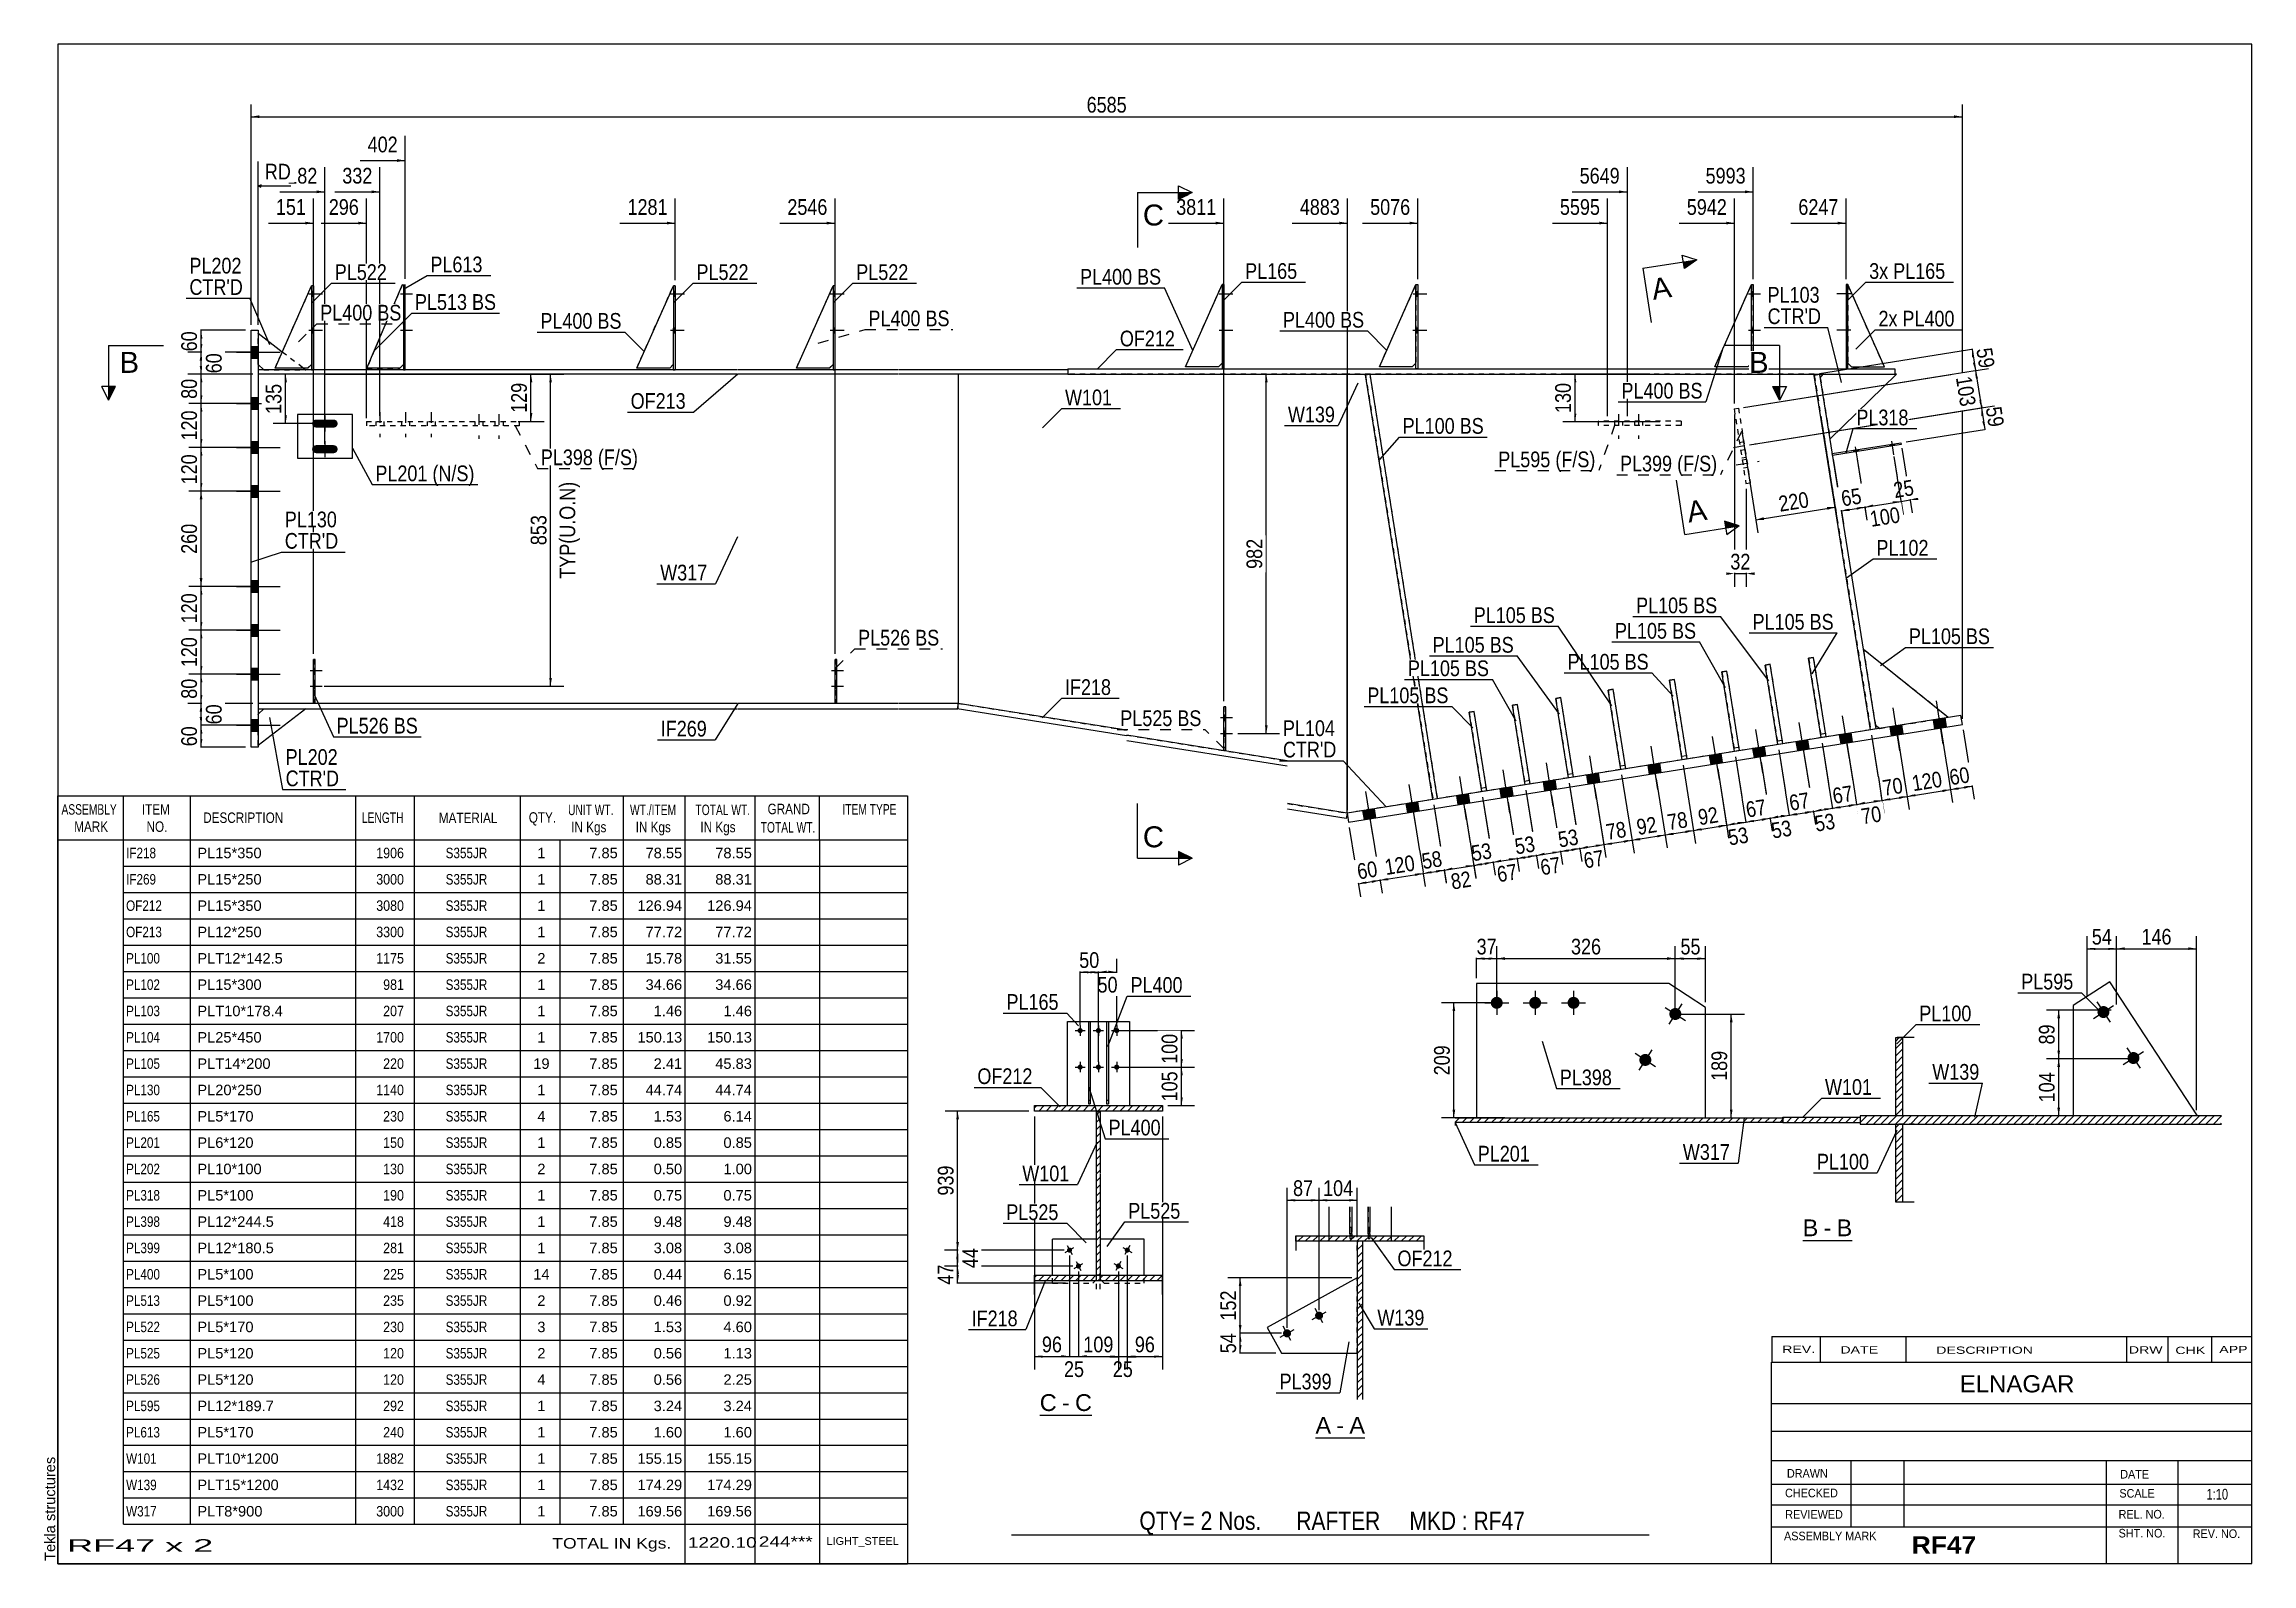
# Model space of a CAD drawing. Header units: millimetres. Extents: x -365 to 38, y -177 to 100.
import ezdxf

# ---------------------------------------------------------------- set-up
doc = ezdxf.new("R2010")
doc.units = ezdxf.units.MM
doc.linetypes.add('DXK_LINE_DOT1', pattern=[1.8814, 0.9407, -0.9407])
doc.linetypes.add('DXK_LINE_DOT2', pattern=[3.9198, 1.9599, -1.9599])
doc.styles.add('Arial', font='ARIAL.TTF', dxfattribs={"height": 0.2})
doc.styles.add('Arial Bold', font='ARIALBD.TTF', dxfattribs={"height": 0.2})
doc.styles.add('Arial Narrow', font='ARIALN.TTF', dxfattribs={"height": 0.2})

# ---------------------------------------------------------------- blocks, each defined once
blk = doc.blocks.new('Unknown-623384701-14217')
at = {"color": 5, "linetype": 'Continuous'}
for p, q in [((37.97, 100.17), (-362.03, 100.17)), ((-362.03, 100.17), (-362.03, -176.83)), ((37.97, -176.83), (37.97, 100.17)), ((-362.03, -176.83), (37.97, -176.83))]:
    blk.add_line(p, q, dxfattribs=at)
at = {"color": 174, "linetype": 'Continuous', "style": 'Arial'}
blk.add_text('Tekla structures', height=1.9102, rotation=90, dxfattribs=at).set_placement((-362.53, -176.33))
blk = doc.blocks.new('Unknown-623384701-12 - 21453')
at = {"color": 7, "linetype": 'Continuous'}
blk.add_line((-132.75, -153.88), (-123.73, -153.88), dxfattribs=at)
at = {"color": 0, "linetype": 'Continuous'}
blk.add_wipeout([(-129.91, -153.13), (-129.91, -149.93), (-132.75, -149.93), (-132.75, -153.13)], dxfattribs=at)
blk.add_wipeout([(-127.53, -153.13), (-127.53, -149.93), (-128.95, -149.93), (-128.95, -153.13)], dxfattribs=at)
at = {"color": 96, "linetype": 'Continuous', "style": 'Arial'}
blk.add_text('A', height=3.06, dxfattribs=at).set_placement((-132.75, -153.13))
at = {"color": 0, "linetype": 'Continuous'}
blk.add_wipeout([(-123.73, -153.13), (-123.73, -149.93), (-126.57, -149.93), (-126.57, -153.13)], dxfattribs=at)
at = {"color": 96, "linetype": 'Continuous', "style": 'Arial'}
for s, p in [('-', (-128.95, -153.13)), ('A', (-126.57, -153.13))]:
    blk.add_text(s, height=3.06, dxfattribs=at).set_placement(p)
blk = doc.blocks.new('Unknown-623384701-13 - 21673')
at = {"color": 7, "linetype": 'Continuous'}
blk.add_line((-43.92, -117.89), (-34.89, -117.89), dxfattribs=at)
at = {"color": 0, "linetype": 'Continuous'}
blk.add_wipeout([(-41.08, -117.14), (-41.08, -113.94), (-43.92, -113.94), (-43.92, -117.14)], dxfattribs=at)
blk.add_wipeout([(-38.7, -117.14), (-38.7, -113.94), (-40.12, -113.94), (-40.12, -117.14)], dxfattribs=at)
at = {"color": 96, "linetype": 'Continuous', "style": 'Arial'}
blk.add_text('B', height=3.06, dxfattribs=at).set_placement((-43.92, -117.14))
at = {"color": 0, "linetype": 'Continuous'}
blk.add_wipeout([(-34.89, -117.14), (-34.89, -113.94), (-37.74, -113.94), (-37.74, -117.14)], dxfattribs=at)
at = {"color": 96, "linetype": 'Continuous', "style": 'Arial'}
for s, p in [('-', (-40.12, -117.14)), ('B', (-37.74, -117.14))]:
    blk.add_text(s, height=3.06, dxfattribs=at).set_placement(p)
blk = doc.blocks.new('Unknown-623384701-14 - 22130')
at = {"color": 7, "linetype": 'Continuous'}
blk.add_line((-183.02, -149.75), (-173.51, -149.75), dxfattribs=at)
at = {"color": 0, "linetype": 'Continuous'}
blk.add_wipeout([(-179.94, -149), (-179.94, -145.8), (-183.02, -145.8), (-183.02, -149)], dxfattribs=at)
blk.add_wipeout([(-177.55, -149), (-177.55, -145.8), (-178.98, -145.8), (-178.98, -149)], dxfattribs=at)
at = {"color": 96, "linetype": 'Continuous', "style": 'Arial'}
blk.add_text('C', height=3.06, dxfattribs=at).set_placement((-183.02, -149))
at = {"color": 0, "linetype": 'Continuous'}
blk.add_wipeout([(-173.51, -149), (-173.51, -145.8), (-176.59, -145.8), (-176.59, -149)], dxfattribs=at)
at = {"color": 96, "linetype": 'Continuous', "style": 'Arial'}
for s, p in [('-', (-178.98, -149)), ('C', (-176.59, -149))]:
    blk.add_text(s, height=3.06, dxfattribs=at).set_placement(p)
blk = doc.blocks.new('Part-623384701-8363 - 8347')
at = {"color": 2, "linetype": 'Continuous'}
for p, q in [((-177.89, 41), (-167.23, 41)), ((-177.89, 41), (-177.89, 40)), ((-167.13, 41), (-137.92, 41)), ((-137.82, 41), (-27.14, 41)), ((-27.14, 41), (-27.14, 40)), ((-177.89, 40), (-167.23, 40)), ((-167.13, 40), (-137.92, 40)), ((-137.82, 40), (-27.14, 40))]:
    blk.add_line(p, q, dxfattribs=at)
blk = doc.blocks.new('Part-623384701-8373 - 8347')
at = {"color": 2, "linetype": 'Continuous'}
for p, q in [((-123.63, 39.87), (-122.84, 40)), ((-111.33, -37.51), (-123.63, 39.87)), ((-122.84, 40), (-110.54, -37.38))]:
    blk.add_line(p, q, dxfattribs=at)
at = {"color": 7, "linetype": 'DXK_LINE_DOT1'}
blk.add_line((-110.54, -37.38), (-111.33, -37.51), dxfattribs=at)
blk = doc.blocks.new('Bolt-623384701-8494 - 8347')
at = {"linetype": 'Continuous'}
for points in [[(-220.36, 54.2), (-220.36, 55.13), (-220.69, 55.13), (-220.69, 54.2)], [(-220.36, 54.2), (-220.36, 55.13), (-220.69, 55.13), (-220.69, 54.2)], [(-220.36, 54.2), (-220.36, 55.13), (-220.69, 55.13), (-220.69, 54.2)], [(-220.36, 47.53), (-220.36, 48.47), (-220.69, 48.47), (-220.69, 47.53)], [(-220.36, 47.53), (-220.36, 48.47), (-220.69, 48.47), (-220.69, 47.53)], [(-220.36, 47.53), (-220.36, 48.47), (-220.69, 48.47), (-220.69, 47.53)]]:
    blk.add_hatch(color=3, dxfattribs=at).paths.add_polyline_path(points)
at = {"color": 3, "linetype": 'Continuous'}
for p, q in [((-221.22, 54.67), (-218.69, 54.67)), ((-221.22, 54.67), (-218.69, 54.67)), ((-221.22, 54.67), (-218.69, 54.67)), ((-220.69, 55.13), (-220.36, 55.13)), ((-220.69, 55.13), (-220.36, 55.13)), ((-220.69, 55.13), (-220.36, 55.13)), ((-220.69, 54.2), (-220.36, 54.2)), ((-220.69, 54.2), (-220.36, 54.2)), ((-220.69, 54.2), (-220.36, 54.2)), ((-220.69, 48.47), (-220.36, 48.47)), ((-220.69, 48.47), (-220.36, 48.47)), ((-220.69, 48.47), (-220.36, 48.47)), ((-221.22, 48), (-218.69, 48)), ((-221.22, 48), (-218.69, 48)), ((-221.22, 48), (-218.69, 48)), ((-220.69, 47.53), (-220.36, 47.53)), ((-220.69, 47.53), (-220.36, 47.53)), ((-220.69, 47.53), (-220.36, 47.53))]:
    blk.add_line(p, q, dxfattribs=at)
blk = doc.blocks.new('Part-623384701-8437 - 8347')
at = {"color": 7, "linetype": 'DXK_LINE_DOT1'}
for p, q in [((-67.28, -15.65), (-68.2, -15.8)), ((-68.2, -15.8), (-65.9, -30.28)), ((-64.98, -30.14), (-67.28, -15.65))]:
    blk.add_line(p, q, dxfattribs=at)
blk = doc.blocks.new('Part-623384701-8365 - 8347')
at = {"color": 2, "linetype": 'Continuous'}
for p, q in [((-267.26, 40.8), (-325.49, 40.8)), ((-325.49, 40.8), (-325.49, 40)), ((-238.13, 40.8), (-267.16, 40.8)), ((-208.82, 40.8), (-238.03, 40.8)), ((-177.89, 40.8), (-208.72, 40.8)), ((-267.26, 40), (-325.49, 40)), ((-238.13, 40), (-267.16, 40)), ((-208.82, 40), (-238.03, 40)), ((-177.89, 40), (-208.72, 40))]:
    blk.add_line(p, q, dxfattribs=at)
at = {"color": 7, "linetype": 'DXK_LINE_DOT1'}
blk.add_line((-177.89, 40.8), (-177.89, 40), dxfattribs=at)
blk = doc.blocks.new('Bolt-623384701-8486 - 8347')
at = {"color": 3, "linetype": 'DXK_LINE_DOT2'}
for p, q in [((-285.26, 32.73), (-285.26, 28.2)), ((-281.62, 32.73), (-281.62, 28.2)), ((-285.99, 31.4), (-285.99, 30.6)), ((-284.53, 31.4), (-284.53, 30.6)), ((-282.35, 31.4), (-282.35, 30.6)), ((-280.88, 31.4), (-280.88, 30.6))]:
    blk.add_line(p, q, dxfattribs=at)
blk = doc.blocks.new('Part-623384701-8432 - 8347')
at = {"color": 2, "linetype": 'Continuous'}
for p, q in [((-50.75, -13.03), (-49.83, -12.88)), ((-48.45, -27.51), (-50.75, -13.03)), ((-47.53, -27.36), (-49.83, -12.88))]:
    blk.add_line(p, q, dxfattribs=at)
at = {"color": 7, "linetype": 'DXK_LINE_DOT1'}
for p, q in [((-48.56, -26.85), (-47.63, -26.71)), ((-47.53, -27.36), (-48.45, -27.51))]:
    blk.add_line(p, q, dxfattribs=at)
blk = doc.blocks.new('Part-623384701-8368 - 8347')
at = {"color": 2, "linetype": 'Continuous'}
blk.add_line((-197.89, 40), (-197.89, -20), dxfattribs=at)
at = {"color": 7, "linetype": 'DXK_LINE_DOT1'}
for p, q in [((-167.23, 40), (-197.89, 40)), ((-137.92, 40), (-167.13, 40)), ((-127, 40), (-137.82, 40)), ((-127, -40), (-127, 40)), ((-197.89, -20), (-167.23, -24.89)), ((-167.13, -25.8), (-137.92, -30.45)), ((-137.82, -38.27), (-127, -40))]:
    blk.add_line(p, q, dxfattribs=at)
blk = doc.blocks.new('Part-623384701-8433 - 8347')
at = {"color": 7, "linetype": 'DXK_LINE_DOT1'}
for p, q in [((-49.83, -12.88), (-50.75, -13.03)), ((-50.75, -13.03), (-48.45, -27.51)), ((-47.53, -27.36), (-49.83, -12.88))]:
    blk.add_line(p, q, dxfattribs=at)
blk = doc.blocks.new('Part-623384701-23902 - 8347')
at = {"color": 7, "linetype": 'DXK_LINE_DOT1'}
for p, q in [((-121.1, 41.33), (-114.43, 56.33)), ((-115.1, 41.33), (-121.1, 41.33)), ((-114.43, 42), (-115.1, 41.33))]:
    blk.add_line(p, q, dxfattribs=at)
blk = doc.blocks.new('Part-623384701-8369 - 8347')
at = {"color": 7, "linetype": 'DXK_LINE_DOT1'}
for p, q in [((-267.26, 40), (-325.49, 40)), ((-325.49, 40), (-325.49, -20)), ((-238.13, 40), (-267.16, 40)), ((-208.82, 40), (-238.03, 40)), ((-197.89, 40), (-208.72, 40)), ((-197.89, 40), (-197.89, -20)), ((-267.26, -20), (-325.49, -20)), ((-238.13, -20), (-267.16, -20)), ((-208.82, -20), (-238.03, -20)), ((-197.89, -20), (-208.72, -20))]:
    blk.add_line(p, q, dxfattribs=at)
blk = doc.blocks.new('Part-623384701-8434 - 8347')
at = {"color": 2, "linetype": 'Continuous'}
for p, q in [((-58.65, -14.28), (-57.73, -14.14)), ((-56.35, -28.77), (-58.65, -14.28)), ((-55.43, -28.62), (-57.73, -14.14))]:
    blk.add_line(p, q, dxfattribs=at)
at = {"color": 7, "linetype": 'DXK_LINE_DOT1'}
for p, q in [((-56.46, -28.11), (-55.53, -27.96)), ((-55.43, -28.62), (-56.35, -28.77))]:
    blk.add_line(p, q, dxfattribs=at)
blk = doc.blocks.new('Part-623384701-8370 - 8347')
at = {"color": 2, "linetype": 'Continuous'}
for p, q in [((-197.89, -20), (-198.05, -20.99)), ((-167.23, -24.89), (-197.89, -20)), ((-167.23, -25.9), (-198.05, -20.99)), ((-137.92, -30.45), (-167.13, -25.8)), ((-137.92, -31.47), (-167.13, -26.81)), ((-127, -40), (-137.82, -38.27)), ((-127.15, -40.99), (-137.82, -39.29)), ((-127, -40), (-127.15, -40.99))]:
    blk.add_line(p, q, dxfattribs=at)
blk = doc.blocks.new('Part-623384701-23897 - 8347')
at = {"color": 7, "linetype": 'DXK_LINE_DOT1'}
for p, q in [((-156.46, 41.33), (-149.79, 56.33)), ((-150.46, 41.33), (-156.46, 41.33)), ((-149.79, 42), (-150.46, 41.33))]:
    blk.add_line(p, q, dxfattribs=at)
blk = doc.blocks.new('Bolt-623384701-8509 - 8347')
at = {"color": 3, "linetype": 'DXK_LINE_DOT2'}
for p, q in [((-56.53, 26.67), (-52.38, 27.33)), ((-55.46, 27.58), (-54.67, 27.71)), ((-55.23, 26.13), (-54.44, 26.26)), ((-54.95, 24.39), (-54.16, 24.52)), ((-56.02, 23.48), (-51.87, 24.14)), ((-54.72, 22.95), (-53.93, 23.07))]:
    blk.add_line(p, q, dxfattribs=at)
blk = doc.blocks.new('Part-623384701-8438 - 8347')
at = {"color": 2, "linetype": 'Continuous'}
for p, q in [((-79.39, -17.58), (-78.47, -17.43)), ((-77.09, -32.06), (-79.39, -17.58)), ((-76.17, -31.92), (-78.47, -17.43))]:
    blk.add_line(p, q, dxfattribs=at)
at = {"color": 7, "linetype": 'DXK_LINE_DOT1'}
for p, q in [((-77.2, -31.41), (-76.27, -31.26)), ((-76.17, -31.92), (-77.09, -32.06))]:
    blk.add_line(p, q, dxfattribs=at)
blk = doc.blocks.new('Part-623384701-8374 - 8347')
at = {"color": 7, "linetype": 'DXK_LINE_DOT1'}
for p, q in [((-122.84, 40), (-123.63, 39.87)), ((-123.63, 39.87), (-111.33, -37.51)), ((-122.84, 40), (-110.54, -37.38))]:
    blk.add_line(p, q, dxfattribs=at)
blk = doc.blocks.new('Part-623384701-8439 - 8347')
at = {"color": 7, "linetype": 'DXK_LINE_DOT1'}
for p, q in [((-78.47, -17.43), (-79.39, -17.58)), ((-79.39, -17.58), (-77.09, -32.06)), ((-76.17, -31.92), (-78.47, -17.43))]:
    blk.add_line(p, q, dxfattribs=at)
blk = doc.blocks.new('Part-623384701-23884 - 8347')
at = {"color": 7, "linetype": 'DXK_LINE_DOT1'}
for p, q in [((-315.43, -11.98), (-315.43, -19.98)), ((-315.1, -11.98), (-315.43, -11.98)), ((-315.1, -19.98), (-315.1, -11.98)), ((-315.43, -19.98), (-315.1, -19.98))]:
    blk.add_line(p, q, dxfattribs=at)
blk = doc.blocks.new('Part-623384701-8375 - 8347')
at = {"color": 2, "linetype": 'Continuous'}
for p, q in [((-40.81, 39.93), (-41.8, 39.78)), ((-31.53, -24.82), (-41.8, 39.78)), ((-30.54, -24.66), (-40.81, 39.93))]:
    blk.add_line(p, q, dxfattribs=at)
at = {"color": 7, "linetype": 'DXK_LINE_DOT1'}
blk.add_line((-30.54, -24.66), (-31.53, -24.82), dxfattribs=at)
blk = doc.blocks.new('Part-623384701-8440 - 8347')
at = {"color": 2, "linetype": 'Continuous'}
for p, q in [((-88.94, -19.1), (-88.02, -18.95)), ((-86.64, -33.58), (-88.94, -19.1)), ((-85.72, -33.44), (-88.02, -18.95))]:
    blk.add_line(p, q, dxfattribs=at)
at = {"color": 7, "linetype": 'DXK_LINE_DOT1'}
for p, q in [((-86.74, -32.92), (-85.82, -32.78)), ((-85.72, -33.44), (-86.64, -33.58))]:
    blk.add_line(p, q, dxfattribs=at)
blk = doc.blocks.new('Part-623384701-8376 - 8347')
at = {"color": 2, "linetype": 'Continuous'}
for p, q in [((-40.72, 39.34), (-40.16, 40)), ((-38.94, 28.15), (-26.82, 40)), ((-26.82, 40), (-27.14, 40))]:
    blk.add_line(p, q, dxfattribs=at)
at = {"color": 7, "linetype": 'DXK_LINE_DOT1'}
for p, q in [((-40.72, 39.34), (-38.94, 28.15)), ((-40.16, 40), (-27.14, 40))]:
    blk.add_line(p, q, dxfattribs=at)
blk = doc.blocks.new('Part-623384701-8442 - 8347')
at = {"color": 2, "linetype": 'Continuous'}
for p, q in [((-96.84, -20.35), (-95.92, -20.21)), ((-94.54, -34.84), (-96.84, -20.35)), ((-93.62, -34.69), (-95.92, -20.21))]:
    blk.add_line(p, q, dxfattribs=at)
at = {"color": 7, "linetype": 'DXK_LINE_DOT1'}
for p, q in [((-94.64, -34.18), (-93.72, -34.03)), ((-93.62, -34.69), (-94.54, -34.84))]:
    blk.add_line(p, q, dxfattribs=at)
blk = doc.blocks.new('Part-623384701-8378 - 8347')
at = {"color": 2, "linetype": 'Continuous'}
for p, q in [((-15.07, -22.2), (-127, -40)), ((-126.74, -41.65), (-14.81, -23.85)), ((-14.81, -23.85), (-15.07, -22.2)), ((-127, -40), (-126.74, -41.65))]:
    blk.add_line(p, q, dxfattribs=at)
blk = doc.blocks.new('Bolt-623384701-8459 - 8347')
at = {"linetype": 'Continuous'}
for points in [[(-315.47, 31.52), (-315.63, 31.28), (-315.69, 31), (-315.63, 30.72), (-315.47, 30.48), (-315.23, 30.32), (-314.95, 30.27), (-311.75, 30.27), (-311.47, 30.32), (-311.23, 30.48), (-311.08, 30.72), (-311.02, 31), (-311.08, 31.28), (-311.23, 31.52), (-311.47, 31.68), (-311.75, 31.73), (-314.95, 31.73), (-315.23, 31.68)], [(-315.47, 26.85), (-315.63, 26.62), (-315.69, 26.33), (-315.63, 26.05), (-315.47, 25.82), (-315.23, 25.66), (-314.95, 25.6), (-311.75, 25.6), (-311.47, 25.66), (-311.23, 25.82), (-311.08, 26.05), (-311.02, 26.33), (-311.08, 26.62), (-311.23, 26.85), (-311.47, 27.01), (-311.75, 27.07), (-314.95, 27.07), (-315.23, 27.01)]]:
    blk.add_hatch(color=3, dxfattribs=at).paths.add_polyline_path(points)
at = {"color": 3, "linetype": 'Continuous'}
for p, q in [((-313.35, 32.47), (-313.35, 29.53)), ((-311.89, 31), (-314.82, 31)), ((-311.89, 26.33), (-314.82, 26.33)), ((-313.35, 27.8), (-313.35, 24.87))]:
    blk.add_line(p, q, dxfattribs=at)
blk = doc.blocks.new('Part-623384701-8396 - 8347')
at = {"color": 7, "linetype": 'DXK_LINE_DOT1'}
for p, q in [((-17.37, -22.57), (-32.85, -10.18)), ((-32.85, -10.18), (-30.65, -24)), ((-30.65, -24), (-29.88, -24.56)), ((-29.88, -24.56), (-17.37, -22.57))]:
    blk.add_line(p, q, dxfattribs=at)
blk = doc.blocks.new('Part-623384701-8398 - 8347')
at = {"color": 2, "linetype": 'Continuous'}
for p, q in [((-326.82, 48), (-325.49, 48)), ((-326.82, -28), (-326.82, 48)), ((-325.49, 48), (-325.49, -28)), ((-325.49, -28), (-326.82, -28))]:
    blk.add_line(p, q, dxfattribs=at)
blk = doc.blocks.new('Part-623384701-8458 - 8347')
at = {"color": 2, "linetype": 'Continuous'}
for p, q in [((-127, -40), (-127, 40)), ((-41.8, 39.78), (-41.84, 40))]:
    blk.add_line(p, q, dxfattribs=at)
at = {"color": 7, "linetype": 'DXK_LINE_DOT1'}
for p, q in [((-41.84, 40), (-127, 40)), ((-41.8, 39.78), (-31.53, -24.82)), ((-48.45, -27.51), (-55.43, -28.62)), ((-40.55, -26.25), (-47.53, -27.36)), ((-31.53, -24.82), (-39.63, -26.11)), ((-77.09, -32.06), (-85.72, -33.44)), ((-65.9, -30.28), (-76.17, -31.92)), ((-56.35, -28.77), (-64.98, -30.14)), ((-102.44, -36.09), (-110.54, -37.38)), ((-94.54, -34.84), (-101.52, -35.95)), ((-86.64, -33.58), (-93.62, -34.69)), ((-111.33, -37.51), (-127, -40))]:
    blk.add_line(p, q, dxfattribs=at)
blk = doc.blocks.new('Part-623384701-8401 - 8347')
at = {"color": 2, "linetype": 'Continuous'}
for p, q in [((-325.49, 47.47), (-321.12, 44.1)), ((-325.49, 41.8), (-324.49, 40.8)), ((-317.25, 41.13), (-316.82, 40.8))]:
    blk.add_line(p, q, dxfattribs=at)
at = {"color": 7, "linetype": 'DXK_LINE_DOT1'}
for p, q in [((-325.49, 41.8), (-325.49, 47.47)), ((-324.49, 40.8), (-316.82, 40.8)), ((-321.12, 44.1), (-317.25, 41.13))]:
    blk.add_line(p, q, dxfattribs=at)
blk = doc.blocks.new('Part-623384701-8403 - 8347')
at = {"color": 2, "linetype": 'Continuous'}
for p, q in [((-316.82, -21), (-325.49, -27.67)), ((-325.49, -22), (-324.49, -21))]:
    blk.add_line(p, q, dxfattribs=at)
at = {"color": 7, "linetype": 'DXK_LINE_DOT1'}
for p, q in [((-325.49, -27.67), (-325.49, -22)), ((-324.49, -21), (-316.82, -21))]:
    blk.add_line(p, q, dxfattribs=at)
blk = doc.blocks.new('Part-623384701-8405 - 8347')
at = {"color": 2, "linetype": 'Continuous'}
for p, q in [((-308.35, 32.67), (-318.35, 32.67)), ((-318.35, 32.67), (-318.35, 24.67)), ((-308.35, 24.67), (-308.35, 32.67)), ((-318.35, 24.67), (-308.35, 24.67))]:
    blk.add_line(p, q, dxfattribs=at)
blk = doc.blocks.new('Part-623384701-8406 - 8347')
at = {"color": 2, "linetype": 'Continuous'}
for p, q in [((-149.46, 56.33), (-149.79, 56.33)), ((-149.79, 56.33), (-149.79, 41)), ((-149.46, 56.33), (-149.46, 41))]:
    blk.add_line(p, q, dxfattribs=at)
at = {"color": 7, "linetype": 'DXK_LINE_DOT1'}
blk.add_line((-149.79, 41), (-149.46, 41), dxfattribs=at)
blk = doc.blocks.new('Part-623384701-8456 - 8347')
at = {"color": 7, "linetype": 'DXK_LINE_DOT1'}
for p, q in [((-56.42, 33.67), (-55.63, 33.8)), ((-56.42, 33.67), (-54.26, 20.09)), ((-55.63, 33.8), (-53.47, 20.22)), ((-54.21, 24.82), (-55, 24.7)), ((-54.26, 20.09), (-53.47, 20.22))]:
    blk.add_line(p, q, dxfattribs=at)
blk = doc.blocks.new('Part-623384701-8407 - 8347')
at = {"color": 2, "linetype": 'Continuous'}
for p, q in [((-35.68, 56.33), (-36.02, 56.33)), ((-36.02, 56.33), (-36.02, 41)), ((-35.68, 41), (-35.68, 56.33))]:
    blk.add_line(p, q, dxfattribs=at)
at = {"color": 7, "linetype": 'DXK_LINE_DOT1'}
blk.add_line((-36.02, 41), (-35.68, 41), dxfattribs=at)
blk = doc.blocks.new('Part-623384701-8408 - 8347')
at = {"color": 2, "linetype": 'Continuous'}
for p, q in [((-114.43, 41), (-114.43, 56.33)), ((-114.43, 56.33), (-114.1, 56.33)), ((-114.1, 56.33), (-114.1, 41))]:
    blk.add_line(p, q, dxfattribs=at)
at = {"color": 7, "linetype": 'DXK_LINE_DOT1'}
blk.add_line((-114.1, 41), (-114.43, 41), dxfattribs=at)
blk = doc.blocks.new('Part-623384701-8409 - 8347')
at = {"color": 2, "linetype": 'Continuous'}
for p, q in [((-249.82, 56.13), (-249.83, 40.8)), ((-249.49, 56.13), (-249.82, 56.13)), ((-249.49, 56.13), (-249.49, 40.8))]:
    blk.add_line(p, q, dxfattribs=at)
at = {"color": 7, "linetype": 'DXK_LINE_DOT1'}
blk.add_line((-249.83, 40.8), (-249.49, 40.8), dxfattribs=at)
blk = doc.blocks.new('Part-623384701-8410 - 8347')
at = {"color": 2, "linetype": 'Continuous'}
for p, q in [((-267.26, -20), (-325.49, -20)), ((-325.49, -20), (-325.49, -21)), ((-238.13, -20), (-267.16, -20)), ((-208.82, -20), (-238.03, -20)), ((-197.89, -20), (-208.72, -20)), ((-325.49, -21), (-267.26, -21)), ((-267.16, -21), (-238.13, -21)), ((-238.03, -21), (-208.82, -21)), ((-208.72, -21), (-197.97, -21))]:
    blk.add_line(p, q, dxfattribs=at)
at = {"color": 7, "linetype": 'DXK_LINE_DOT1'}
for q in [(-197.89, -20), (-197.97, -21)]:
    blk.add_line((-197.89, -21), q, dxfattribs=at)
blk = doc.blocks.new('Part-623384701-8413 - 8347')
at = {"color": 7, "linetype": 'DXK_LINE_DOT1'}
for p, q in [((-305.78, 31.4), (-277.93, 31.4)), ((-305.78, 31.4), (-305.78, 31.4)), ((-305.78, 31.4), (-305.78, 30.6)), ((-277.93, 30.6), (-305.78, 30.6)), ((-282.39, 31.4), (-282.39, 30.6)), ((-277.93, 31.4), (-277.93, 30.6))]:
    blk.add_line(p, q, dxfattribs=at)
blk = doc.blocks.new('Part-623384701-8415 - 8347')
at = {"color": 2, "linetype": 'Continuous'}
for p, q in [((-156.46, 41.33), (-149.79, 56.33)), ((-150.46, 41.33), (-156.46, 41.33)), ((-149.79, 42), (-150.46, 41.33))]:
    blk.add_line(p, q, dxfattribs=at)
at = {"color": 7, "linetype": 'DXK_LINE_DOT1'}
blk.add_line((-149.79, 56.33), (-149.79, 42), dxfattribs=at)
blk = doc.blocks.new('Bolt-623384701-23917 - 8347')
at = {"color": 3, "linetype": 'DXK_LINE_DOT2'}
for p, q in [((-150.09, -22.58), (-147.89, -22.58)), ((-149.45, -22.12), (-149.12, -22.12)), ((-149.45, -23.05), (-149.12, -23.05)), ((-150.09, -25.49), (-147.89, -25.49)), ((-149.46, -25.96), (-149.12, -25.96)), ((-149.45, -25.02), (-149.12, -25.02))]:
    blk.add_line(p, q, dxfattribs=at)
blk = doc.blocks.new('Part-623384701-8418 - 8347')
at = {"color": 2, "linetype": 'Continuous'}
for p, q in [((-149.46, -28.62), (-149.45, -20.62)), ((-149.12, -20.62), (-149.45, -20.62)), ((-149.12, -28.62), (-149.12, -20.62)), ((-149.41, -28.62), (-149.12, -28.62))]:
    blk.add_line(p, q, dxfattribs=at)
at = {"color": 7, "linetype": 'DXK_LINE_DOT1'}
for p, q in [((-149.46, -27.96), (-149.12, -27.96)), ((-149.46, -28.62), (-149.46, -28.62)), ((-149.46, -28.62), (-149.41, -28.62))]:
    blk.add_line(p, q, dxfattribs=at)
blk = doc.blocks.new('Bolt-623384701-23914 - 8347')
at = {"color": 3, "linetype": 'DXK_LINE_DOT2'}
for p, q in [((-316.06, -14.04), (-313.86, -14.04)), ((-315.43, -13.57), (-315.1, -13.57)), ((-315.43, -14.51), (-315.1, -14.51)), ((-316.06, -16.85), (-313.86, -16.85)), ((-315.43, -16.38), (-315.1, -16.38)), ((-315.43, -17.31), (-315.1, -17.31))]:
    blk.add_line(p, q, dxfattribs=at)
blk = doc.blocks.new('Part-623384701-8421 - 8347')
at = {"color": 2, "linetype": 'Continuous'}
for p, q in [((-220.36, 56.13), (-220.69, 56.13)), ((-220.69, 56.13), (-220.69, 40.8)), ((-220.36, 56.13), (-220.36, 40.8))]:
    blk.add_line(p, q, dxfattribs=at)
at = {"color": 7, "linetype": 'DXK_LINE_DOT1'}
blk.add_line((-220.69, 40.8), (-220.36, 40.8), dxfattribs=at)
blk = doc.blocks.new('Bolt-623384701-8478 - 8347')
at = {"linetype": 'Continuous'}
for points in [[(-326.82, 45.07), (-326.82, 42.93), (-325.49, 42.93), (-325.49, 45.07)], [(-326.82, 45.07), (-326.82, 42.93), (-325.49, 42.93), (-325.49, 45.07)], [(-326.82, 35.73), (-326.82, 33.6), (-325.49, 33.6), (-325.49, 35.73)], [(-326.82, 35.73), (-326.82, 33.6), (-325.49, 33.6), (-325.49, 35.73)], [(-326.82, 27.73), (-326.82, 25.6), (-325.49, 25.6), (-325.49, 27.73)], [(-326.82, 27.73), (-326.82, 25.6), (-325.49, 25.6), (-325.49, 27.73)], [(-326.82, 19.73), (-326.82, 17.6), (-325.49, 17.6), (-325.49, 19.73)], [(-326.82, 19.73), (-326.82, 17.6), (-325.49, 17.6), (-325.49, 19.73)], [(-326.82, 2.4), (-326.82, 0.27), (-325.49, 0.27), (-325.49, 2.4)], [(-326.82, 2.4), (-326.82, 0.27), (-325.49, 0.27), (-325.49, 2.4)], [(-326.82, -5.6), (-326.82, -7.73), (-325.49, -7.73), (-325.49, -5.6)], [(-326.82, -5.6), (-326.82, -7.73), (-325.49, -7.73), (-325.49, -5.6)], [(-326.82, -13.6), (-326.82, -15.73), (-325.49, -15.73), (-325.49, -13.6)], [(-326.82, -13.6), (-326.82, -15.73), (-325.49, -15.73), (-325.49, -13.6)], [(-326.82, -22.93), (-326.82, -25.07), (-325.49, -25.07), (-325.49, -22.93)], [(-326.82, -22.93), (-326.82, -25.07), (-325.49, -25.07), (-325.49, -22.93)]]:
    blk.add_hatch(color=3, dxfattribs=at).paths.add_polyline_path(points)
at = {"color": 3, "linetype": 'Continuous'}
for p, q in [((-326.82, 45.07), (-325.49, 45.07)), ((-326.82, 45.07), (-325.49, 45.07)), ((-329.47, 44), (-321.49, 44)), ((-329.47, 44), (-321.49, 44)), ((-326.82, 42.93), (-325.49, 42.93)), ((-326.82, 42.93), (-325.49, 42.93)), ((-329.47, 34.67), (-321.49, 34.67)), ((-329.47, 34.67), (-321.49, 34.67)), ((-326.82, 35.73), (-325.49, 35.73)), ((-326.82, 35.73), (-325.49, 35.73)), ((-326.82, 33.6), (-325.49, 33.6)), ((-326.82, 33.6), (-325.49, 33.6)), ((-329.47, 26.67), (-321.49, 26.67)), ((-329.47, 26.67), (-321.49, 26.67)), ((-326.82, 27.73), (-325.49, 27.73)), ((-326.82, 27.73), (-325.49, 27.73)), ((-326.82, 25.6), (-325.49, 25.6)), ((-326.82, 25.6), (-325.49, 25.6)), ((-329.47, 18.67), (-321.49, 18.67)), ((-329.47, 18.67), (-321.49, 18.67)), ((-326.82, 19.73), (-325.49, 19.73)), ((-326.82, 19.73), (-325.49, 19.73)), ((-326.82, 17.6), (-325.49, 17.6)), ((-326.82, 17.6), (-325.49, 17.6)), ((-329.47, 1.33), (-321.49, 1.33)), ((-329.47, 1.33), (-321.49, 1.33)), ((-326.82, 2.4), (-325.49, 2.4)), ((-326.82, 2.4), (-325.49, 2.4)), ((-326.82, 0.27), (-325.49, 0.27)), ((-326.82, 0.27), (-325.49, 0.27)), ((-329.47, -6.67), (-321.49, -6.67)), ((-329.47, -6.67), (-321.49, -6.67)), ((-326.82, -5.6), (-325.49, -5.6)), ((-326.82, -5.6), (-325.49, -5.6)), ((-326.82, -7.73), (-325.49, -7.73)), ((-326.82, -7.73), (-325.49, -7.73)), ((-329.47, -14.67), (-321.49, -14.67)), ((-329.47, -14.67), (-321.49, -14.67)), ((-326.82, -13.6), (-325.49, -13.6)), ((-326.82, -13.6), (-325.49, -13.6)), ((-326.82, -15.73), (-325.49, -15.73)), ((-326.82, -15.73), (-325.49, -15.73)), ((-329.47, -24), (-321.49, -24)), ((-329.47, -24), (-321.49, -24)), ((-326.82, -22.93), (-325.49, -22.93)), ((-326.82, -22.93), (-325.49, -22.93)), ((-326.82, -25.07), (-325.49, -25.07)), ((-326.82, -25.07), (-325.49, -25.07))]:
    blk.add_line(p, q, dxfattribs=at)
blk = doc.blocks.new('Part-623384701-8422 - 8347')
at = {"color": 2, "linetype": 'Continuous'}
for p, q in [((-227.36, 41.13), (-220.69, 56.13)), ((-221.36, 41.13), (-227.36, 41.13)), ((-220.69, 41.8), (-221.36, 41.13))]:
    blk.add_line(p, q, dxfattribs=at)
at = {"color": 7, "linetype": 'DXK_LINE_DOT1'}
blk.add_line((-220.69, 56.13), (-220.69, 41.8), dxfattribs=at)
blk = doc.blocks.new('Bolt-623384701-8482 - 8347')
at = {"linetype": 'Continuous'}
for points in [[(-149.46, 54.2), (-149.46, 55.13), (-149.79, 55.13), (-149.79, 54.2)], [(-149.46, 54.2), (-149.46, 55.13), (-149.79, 55.13), (-149.79, 54.2)], [(-149.46, 54.2), (-149.46, 55.13), (-149.79, 55.13), (-149.79, 54.2)], [(-149.46, 47.53), (-149.46, 48.47), (-149.79, 48.47), (-149.79, 47.53)], [(-149.46, 47.53), (-149.46, 48.47), (-149.79, 48.47), (-149.79, 47.53)], [(-149.46, 47.53), (-149.46, 48.47), (-149.79, 48.47), (-149.79, 47.53)]]:
    blk.add_hatch(color=3, dxfattribs=at).paths.add_polyline_path(points)
at = {"color": 3, "linetype": 'Continuous'}
for p, q in [((-150.32, 54.67), (-147.79, 54.67)), ((-150.32, 54.67), (-147.79, 54.67)), ((-150.32, 54.67), (-147.79, 54.67)), ((-149.79, 55.13), (-149.46, 55.13)), ((-149.79, 55.13), (-149.46, 55.13)), ((-149.79, 55.13), (-149.46, 55.13)), ((-149.79, 54.2), (-149.46, 54.2)), ((-149.79, 54.2), (-149.46, 54.2)), ((-149.79, 54.2), (-149.46, 54.2)), ((-149.79, 48.47), (-149.46, 48.47)), ((-149.79, 48.47), (-149.46, 48.47)), ((-149.79, 48.47), (-149.46, 48.47)), ((-150.33, 48), (-147.79, 48)), ((-150.33, 48), (-147.79, 48)), ((-150.33, 48), (-147.79, 48)), ((-149.79, 47.53), (-149.46, 47.53)), ((-149.79, 47.53), (-149.46, 47.53)), ((-149.79, 47.53), (-149.46, 47.53))]:
    blk.add_line(p, q, dxfattribs=at)
blk = doc.blocks.new('Part-623384701-8425 - 8347')
at = {"color": 2, "linetype": 'Continuous'}
for p, q in [((-220.35, -19.98), (-220.35, -11.98)), ((-220.02, -11.98), (-220.35, -11.98)), ((-220.02, -19.98), (-220.02, -11.98)), ((-220.35, -19.98), (-220.02, -19.98))]:
    blk.add_line(p, q, dxfattribs=at)
at = {"color": 7, "linetype": 'DXK_LINE_DOT1'}
blk.add_line((-220.35, -19.31), (-220.02, -19.31), dxfattribs=at)
blk = doc.blocks.new('Part-623384701-8428 - 8347')
at = {"color": 2, "linetype": 'Continuous'}
for p, q in [((-315.43, 56.13), (-315.77, 56.13)), ((-315.77, 56.13), (-315.77, 40.8)), ((-315.43, 56.13), (-315.44, 40.8))]:
    blk.add_line(p, q, dxfattribs=at)
at = {"color": 7, "linetype": 'DXK_LINE_DOT1'}
blk.add_line((-315.77, 40.8), (-315.44, 40.8), dxfattribs=at)
blk = doc.blocks.new('Bolt-623384701-8501 - 8347')
at = {"linetype": 'Continuous'}
for points in [[(-315.43, 54.2), (-315.43, 55.13), (-315.77, 55.13), (-315.77, 54.2)], [(-315.43, 54.2), (-315.43, 55.13), (-315.77, 55.13), (-315.77, 54.2)], [(-315.43, 54.2), (-315.43, 55.13), (-315.77, 55.13), (-315.77, 54.2)], [(-315.44, 47.53), (-315.44, 48.47), (-315.77, 48.47), (-315.77, 47.53)], [(-315.44, 47.53), (-315.44, 48.47), (-315.77, 48.47), (-315.77, 47.53)], [(-315.44, 47.53), (-315.44, 48.47), (-315.77, 48.47), (-315.77, 47.53)]]:
    blk.add_hatch(color=3, dxfattribs=at).paths.add_polyline_path(points)
at = {"color": 3, "linetype": 'Continuous'}
for p, q in [((-316.3, 54.67), (-313.77, 54.67)), ((-316.3, 54.67), (-313.77, 54.67)), ((-316.3, 54.67), (-313.77, 54.67)), ((-315.77, 55.13), (-315.43, 55.13)), ((-315.77, 55.13), (-315.43, 55.13)), ((-315.77, 55.13), (-315.43, 55.13)), ((-315.77, 54.2), (-315.43, 54.2)), ((-315.77, 54.2), (-315.43, 54.2)), ((-315.77, 54.2), (-315.43, 54.2)), ((-315.77, 48.47), (-315.44, 48.47)), ((-315.77, 48.47), (-315.44, 48.47)), ((-315.77, 48.47), (-315.44, 48.47)), ((-316.3, 48), (-313.77, 48)), ((-316.3, 48), (-313.77, 48)), ((-316.3, 48), (-313.77, 48)), ((-315.77, 47.53), (-315.44, 47.53)), ((-315.77, 47.53), (-315.44, 47.53)), ((-315.77, 47.53), (-315.44, 47.53))]:
    blk.add_line(p, q, dxfattribs=at)
blk = doc.blocks.new('Part-623384701-8430 - 8347')
at = {"color": 2, "linetype": 'Continuous'}
for p, q in [((-42.85, -11.77), (-41.93, -11.62)), ((-40.55, -26.25), (-42.85, -11.77)), ((-39.63, -26.11), (-41.93, -11.62))]:
    blk.add_line(p, q, dxfattribs=at)
at = {"color": 7, "linetype": 'DXK_LINE_DOT1'}
for p, q in [((-40.65, -25.6), (-39.73, -25.45)), ((-39.63, -26.11), (-40.55, -26.25))]:
    blk.add_line(p, q, dxfattribs=at)
blk = doc.blocks.new('Part-623384701-8431 - 8347')
at = {"color": 7, "linetype": 'DXK_LINE_DOT1'}
for p, q in [((-41.93, -11.62), (-42.85, -11.77)), ((-42.85, -11.77), (-40.55, -26.25)), ((-39.63, -26.11), (-41.93, -11.62))]:
    blk.add_line(p, q, dxfattribs=at)
blk = doc.blocks.new('Part-623384701-8435 - 8347')
at = {"color": 7, "linetype": 'DXK_LINE_DOT1'}
for p, q in [((-57.73, -14.14), (-58.65, -14.28)), ((-58.65, -14.28), (-56.35, -28.77)), ((-55.43, -28.62), (-57.73, -14.14))]:
    blk.add_line(p, q, dxfattribs=at)
blk = doc.blocks.new('Part-623384701-8436 - 8347')
at = {"color": 2, "linetype": 'Continuous'}
for p, q in [((-68.2, -15.8), (-67.28, -15.65)), ((-65.9, -30.28), (-68.2, -15.8)), ((-64.98, -30.14), (-67.28, -15.65))]:
    blk.add_line(p, q, dxfattribs=at)
at = {"color": 7, "linetype": 'DXK_LINE_DOT1'}
for p, q in [((-66, -29.63), (-65.08, -29.48)), ((-64.98, -30.14), (-65.9, -30.28))]:
    blk.add_line(p, q, dxfattribs=at)
blk = doc.blocks.new('Part-623384701-8441 - 8347')
at = {"color": 7, "linetype": 'DXK_LINE_DOT1'}
for p, q in [((-88.02, -18.95), (-88.94, -19.1)), ((-88.94, -19.1), (-86.64, -33.58)), ((-85.72, -33.44), (-88.02, -18.95))]:
    blk.add_line(p, q, dxfattribs=at)
blk = doc.blocks.new('Part-623384701-8443 - 8347')
at = {"color": 7, "linetype": 'DXK_LINE_DOT1'}
for p, q in [((-95.92, -20.21), (-96.84, -20.35)), ((-96.84, -20.35), (-94.54, -34.84)), ((-93.62, -34.69), (-95.92, -20.21))]:
    blk.add_line(p, q, dxfattribs=at)
blk = doc.blocks.new('Part-623384701-8444 - 8347')
at = {"color": 2, "linetype": 'Continuous'}
for p, q in [((-104.74, -21.61), (-103.82, -21.46)), ((-102.44, -36.09), (-104.74, -21.61)), ((-101.52, -35.95), (-103.82, -21.46))]:
    blk.add_line(p, q, dxfattribs=at)
at = {"color": 7, "linetype": 'DXK_LINE_DOT1'}
for p, q in [((-102.54, -35.44), (-101.62, -35.29)), ((-101.52, -35.95), (-102.44, -36.09))]:
    blk.add_line(p, q, dxfattribs=at)
blk = doc.blocks.new('Part-623384701-8445 - 8347')
at = {"color": 7, "linetype": 'DXK_LINE_DOT1'}
for p, q in [((-103.82, -21.46), (-104.74, -21.61)), ((-104.74, -21.61), (-102.44, -36.09)), ((-101.52, -35.95), (-103.82, -21.46))]:
    blk.add_line(p, q, dxfattribs=at)
blk = doc.blocks.new('Part-623384701-8453 - 8347')
at = {"color": 2, "linetype": 'Continuous'}
for p, q in [((-315.43, -19.98), (-315.43, -11.98)), ((-315.1, -11.98), (-315.43, -11.98)), ((-315.1, -19.98), (-315.1, -11.98)), ((-315.43, -19.98), (-315.1, -19.98))]:
    blk.add_line(p, q, dxfattribs=at)
at = {"color": 7, "linetype": 'DXK_LINE_DOT1'}
blk.add_line((-315.43, -19.31), (-315.1, -19.31), dxfattribs=at)
blk = doc.blocks.new('Part-623384701-8446 - 8347')
at = {"color": 2, "linetype": 'Continuous'}
for p, q in [((-17.37, -22.57), (-32.85, -10.18)), ((-30.65, -24), (-29.88, -24.56))]:
    blk.add_line(p, q, dxfattribs=at)
blk = doc.blocks.new('Part-623384701-8450 - 8347')
at = {"color": 2, "linetype": 'Continuous'}
for p, q in [((-322.44, 41.13), (-315.77, 56.13)), ((-316.44, 41.13), (-322.44, 41.13)), ((-315.77, 41.8), (-316.44, 41.13))]:
    blk.add_line(p, q, dxfattribs=at)
at = {"color": 7, "linetype": 'DXK_LINE_DOT1'}
blk.add_line((-315.77, 56.13), (-315.77, 41.8), dxfattribs=at)
blk = doc.blocks.new('Part-623384701-8457 - 8347')
at = {"color": 2, "linetype": 'Continuous'}
for p, q in [((-53.26, 41), (-53.26, 56.33)), ((-53.26, 56.33), (-52.93, 56.33)), ((-52.93, 56.33), (-52.93, 41))]:
    blk.add_line(p, q, dxfattribs=at)
at = {"color": 7, "linetype": 'DXK_LINE_DOT1'}
blk.add_line((-52.93, 41), (-53.26, 41), dxfattribs=at)
blk = doc.blocks.new('Bolt-623384701-8460 - 8347')
at = {"linetype": 'Continuous'}
for points in [[(-25.87, -23.92), (-27.97, -24.25), (-27.71, -25.9), (-25.61, -25.57)], [(-25.87, -23.92), (-27.97, -24.25), (-27.71, -25.9), (-25.61, -25.57)], [(-25.87, -23.92), (-27.97, -24.25), (-27.71, -25.9), (-25.61, -25.57)], [(-25.87, -23.92), (-27.97, -24.25), (-27.71, -25.9), (-25.61, -25.57)], [(-17.97, -22.66), (-20.07, -23), (-19.81, -24.64), (-17.71, -24.31)], [(-17.97, -22.66), (-20.07, -23), (-19.81, -24.64), (-17.71, -24.31)], [(-17.97, -22.66), (-20.07, -23), (-19.81, -24.64), (-17.71, -24.31)], [(-17.97, -22.66), (-20.07, -23), (-19.81, -24.64), (-17.71, -24.31)], [(-50.89, -27.9), (-52.99, -28.23), (-52.73, -29.88), (-50.62, -29.54)], [(-50.89, -27.9), (-52.99, -28.23), (-52.73, -29.88), (-50.62, -29.54)], [(-50.89, -27.9), (-52.99, -28.23), (-52.73, -29.88), (-50.62, -29.54)], [(-50.89, -27.9), (-52.99, -28.23), (-52.73, -29.88), (-50.62, -29.54)], [(-42.99, -26.64), (-45.09, -26.98), (-44.83, -28.62), (-42.72, -28.29)], [(-42.99, -26.64), (-45.09, -26.98), (-44.83, -28.62), (-42.72, -28.29)], [(-42.99, -26.64), (-45.09, -26.98), (-44.83, -28.62), (-42.72, -28.29)], [(-42.99, -26.64), (-45.09, -26.98), (-44.83, -28.62), (-42.72, -28.29)], [(-35.09, -25.38), (-37.19, -25.72), (-36.93, -27.37), (-34.82, -27.03)], [(-35.09, -25.38), (-37.19, -25.72), (-36.93, -27.37), (-34.82, -27.03)], [(-35.09, -25.38), (-37.19, -25.72), (-36.93, -27.37), (-34.82, -27.03)], [(-35.09, -25.38), (-37.19, -25.72), (-36.93, -27.37), (-34.82, -27.03)], [(-69.98, -30.93), (-72.09, -31.27), (-71.83, -32.91), (-69.72, -32.58)], [(-69.98, -30.93), (-72.09, -31.27), (-71.83, -32.91), (-69.72, -32.58)], [(-69.98, -30.93), (-72.09, -31.27), (-71.83, -32.91), (-69.72, -32.58)], [(-69.98, -30.93), (-72.09, -31.27), (-71.83, -32.91), (-69.72, -32.58)], [(-58.79, -29.15), (-60.89, -29.49), (-60.63, -31.13), (-58.53, -30.8)], [(-58.79, -29.15), (-60.89, -29.49), (-60.63, -31.13), (-58.53, -30.8)], [(-58.79, -29.15), (-60.89, -29.49), (-60.63, -31.13), (-58.53, -30.8)], [(-58.79, -29.15), (-60.89, -29.49), (-60.63, -31.13), (-58.53, -30.8)], [(-96.97, -35.23), (-99.08, -35.56), (-98.82, -37.21), (-96.71, -36.87)], [(-96.97, -35.23), (-99.08, -35.56), (-98.82, -37.21), (-96.71, -36.87)], [(-96.97, -35.23), (-99.08, -35.56), (-98.82, -37.21), (-96.71, -36.87)], [(-96.97, -35.23), (-99.08, -35.56), (-98.82, -37.21), (-96.71, -36.87)], [(-89.07, -33.97), (-91.18, -34.3), (-90.92, -35.95), (-88.81, -35.62)], [(-89.07, -33.97), (-91.18, -34.3), (-90.92, -35.95), (-88.81, -35.62)], [(-89.07, -33.97), (-91.18, -34.3), (-90.92, -35.95), (-88.81, -35.62)], [(-89.07, -33.97), (-91.18, -34.3), (-90.92, -35.95), (-88.81, -35.62)], [(-81.17, -32.71), (-83.28, -33.05), (-83.02, -34.69), (-80.91, -34.36)], [(-81.17, -32.71), (-83.28, -33.05), (-83.02, -34.69), (-80.91, -34.36)], [(-81.17, -32.71), (-83.28, -33.05), (-83.02, -34.69), (-80.91, -34.36)], [(-81.17, -32.71), (-83.28, -33.05), (-83.02, -34.69), (-80.91, -34.36)], [(-121.99, -39.2), (-124.1, -39.54), (-123.84, -41.19), (-121.73, -40.85)], [(-121.99, -39.2), (-124.1, -39.54), (-123.84, -41.19), (-121.73, -40.85)], [(-121.99, -39.2), (-124.1, -39.54), (-123.84, -41.19), (-121.73, -40.85)], [(-121.99, -39.2), (-124.1, -39.54), (-123.84, -41.19), (-121.73, -40.85)], [(-114.09, -37.95), (-116.2, -38.28), (-115.94, -39.93), (-113.83, -39.59)], [(-114.09, -37.95), (-116.2, -38.28), (-115.94, -39.93), (-113.83, -39.59)], [(-114.09, -37.95), (-116.2, -38.28), (-115.94, -39.93), (-113.83, -39.59)], [(-114.09, -37.95), (-116.2, -38.28), (-115.94, -39.93), (-113.83, -39.59)], [(-104.87, -36.48), (-106.98, -36.82), (-106.72, -38.46), (-104.61, -38.13)], [(-104.87, -36.48), (-106.98, -36.82), (-106.72, -38.46), (-104.61, -38.13)], [(-104.87, -36.48), (-106.98, -36.82), (-106.72, -38.46), (-104.61, -38.13)], [(-104.87, -36.48), (-106.98, -36.82), (-106.72, -38.46), (-104.61, -38.13)]]:
    blk.add_hatch(color=3, dxfattribs=at).paths.add_polyline_path(points)
at = {"color": 3, "linetype": 'Continuous'}
for p, q in [((-18.29, -27.42), (-19.54, -19.54)), ((-18.29, -27.42), (-19.54, -19.54)), ((-18.29, -27.42), (-19.54, -19.54)), ((-18.29, -27.42), (-19.54, -19.54)), ((-43.31, -31.4), (-44.56, -23.52)), ((-43.31, -31.4), (-44.56, -23.52)), ((-43.31, -31.4), (-44.56, -23.52)), ((-43.31, -31.4), (-44.56, -23.52)), ((-35.41, -30.14), (-36.66, -22.26)), ((-35.41, -30.14), (-36.66, -22.26)), ((-35.41, -30.14), (-36.66, -22.26)), ((-35.41, -30.14), (-36.66, -22.26)), ((-26.19, -28.68), (-27.44, -20.79)), ((-26.19, -28.68), (-27.44, -20.79)), ((-26.19, -28.68), (-27.44, -20.79)), ((-26.19, -28.68), (-27.44, -20.79)), ((-25.61, -25.57), (-25.87, -23.92)), ((-25.61, -25.57), (-25.87, -23.92)), ((-25.61, -25.57), (-25.87, -23.92)), ((-25.61, -25.57), (-25.87, -23.92)), ((-19.81, -24.64), (-20.07, -23)), ((-19.81, -24.64), (-20.07, -23)), ((-19.81, -24.64), (-20.07, -23)), ((-19.81, -24.64), (-20.07, -23)), ((-17.71, -24.31), (-17.97, -22.66)), ((-17.71, -24.31), (-17.97, -22.66)), ((-17.71, -24.31), (-17.97, -22.66)), ((-17.71, -24.31), (-17.97, -22.66)), ((-70.3, -35.69), (-71.56, -27.81)), ((-70.3, -35.69), (-71.56, -27.81)), ((-70.3, -35.69), (-71.56, -27.81)), ((-70.3, -35.69), (-71.56, -27.81)), ((-59.11, -33.91), (-60.36, -26.03)), ((-59.11, -33.91), (-60.36, -26.03)), ((-59.11, -33.91), (-60.36, -26.03)), ((-59.11, -33.91), (-60.36, -26.03)), ((-51.21, -32.66), (-52.46, -24.77)), ((-51.21, -32.66), (-52.46, -24.77)), ((-51.21, -32.66), (-52.46, -24.77)), ((-51.21, -32.66), (-52.46, -24.77)), ((-50.62, -29.54), (-50.89, -27.9)), ((-50.62, -29.54), (-50.89, -27.9)), ((-50.62, -29.54), (-50.89, -27.9)), ((-50.62, -29.54), (-50.89, -27.9)), ((-44.83, -28.62), (-45.09, -26.98)), ((-44.83, -28.62), (-45.09, -26.98)), ((-44.83, -28.62), (-45.09, -26.98)), ((-44.83, -28.62), (-45.09, -26.98)), ((-42.72, -28.29), (-42.99, -26.64)), ((-42.72, -28.29), (-42.99, -26.64)), ((-42.72, -28.29), (-42.99, -26.64)), ((-42.72, -28.29), (-42.99, -26.64)), ((-36.93, -27.37), (-37.19, -25.72)), ((-36.93, -27.37), (-37.19, -25.72)), ((-36.93, -27.37), (-37.19, -25.72)), ((-36.93, -27.37), (-37.19, -25.72)), ((-34.82, -27.03), (-35.09, -25.38)), ((-34.82, -27.03), (-35.09, -25.38)), ((-34.82, -27.03), (-35.09, -25.38)), ((-34.82, -27.03), (-35.09, -25.38)), ((-27.71, -25.9), (-27.97, -24.25)), ((-27.71, -25.9), (-27.97, -24.25)), ((-27.71, -25.9), (-27.97, -24.25)), ((-27.71, -25.9), (-27.97, -24.25)), ((-97.3, -39.99), (-98.55, -32.1)), ((-97.3, -39.99), (-98.55, -32.1)), ((-97.3, -39.99), (-98.55, -32.1)), ((-97.3, -39.99), (-98.55, -32.1)), ((-89.4, -38.73), (-90.65, -30.85)), ((-89.4, -38.73), (-90.65, -30.85)), ((-89.4, -38.73), (-90.65, -30.85)), ((-89.4, -38.73), (-90.65, -30.85)), ((-81.5, -37.47), (-82.75, -29.59)), ((-81.5, -37.47), (-82.75, -29.59)), ((-81.5, -37.47), (-82.75, -29.59)), ((-81.5, -37.47), (-82.75, -29.59)), ((-71.83, -32.91), (-72.09, -31.27)), ((-71.83, -32.91), (-72.09, -31.27)), ((-71.83, -32.91), (-72.09, -31.27)), ((-71.83, -32.91), (-72.09, -31.27)), ((-69.72, -32.58), (-69.98, -30.93)), ((-69.72, -32.58), (-69.98, -30.93)), ((-69.72, -32.58), (-69.98, -30.93)), ((-69.72, -32.58), (-69.98, -30.93)), ((-60.63, -31.13), (-60.89, -29.49)), ((-60.63, -31.13), (-60.89, -29.49)), ((-60.63, -31.13), (-60.89, -29.49)), ((-60.63, -31.13), (-60.89, -29.49)), ((-58.53, -30.8), (-58.79, -29.15)), ((-58.53, -30.8), (-58.79, -29.15)), ((-58.53, -30.8), (-58.79, -29.15)), ((-58.53, -30.8), (-58.79, -29.15)), ((-52.73, -29.88), (-52.99, -28.23)), ((-52.73, -29.88), (-52.99, -28.23)), ((-52.73, -29.88), (-52.99, -28.23)), ((-52.73, -29.88), (-52.99, -28.23)), ((-122.32, -43.96), (-123.57, -36.08)), ((-122.32, -43.96), (-123.57, -36.08)), ((-122.32, -43.96), (-123.57, -36.08)), ((-122.32, -43.96), (-123.57, -36.08)), ((-114.42, -42.71), (-115.67, -34.82)), ((-114.42, -42.71), (-115.67, -34.82)), ((-114.42, -42.71), (-115.67, -34.82)), ((-114.42, -42.71), (-115.67, -34.82)), ((-105.2, -41.24), (-106.45, -33.36)), ((-105.2, -41.24), (-106.45, -33.36)), ((-105.2, -41.24), (-106.45, -33.36)), ((-105.2, -41.24), (-106.45, -33.36)), ((-98.82, -37.21), (-99.08, -35.56)), ((-98.82, -37.21), (-99.08, -35.56)), ((-98.82, -37.21), (-99.08, -35.56)), ((-98.82, -37.21), (-99.08, -35.56)), ((-96.71, -36.87), (-96.97, -35.23)), ((-96.71, -36.87), (-96.97, -35.23)), ((-96.71, -36.87), (-96.97, -35.23)), ((-96.71, -36.87), (-96.97, -35.23)), ((-90.92, -35.95), (-91.18, -34.3)), ((-90.92, -35.95), (-91.18, -34.3)), ((-90.92, -35.95), (-91.18, -34.3)), ((-90.92, -35.95), (-91.18, -34.3)), ((-88.81, -35.62), (-89.07, -33.97)), ((-88.81, -35.62), (-89.07, -33.97)), ((-88.81, -35.62), (-89.07, -33.97)), ((-88.81, -35.62), (-89.07, -33.97)), ((-83.02, -34.69), (-83.28, -33.05)), ((-83.02, -34.69), (-83.28, -33.05)), ((-83.02, -34.69), (-83.28, -33.05)), ((-83.02, -34.69), (-83.28, -33.05)), ((-80.91, -34.36), (-81.17, -32.71)), ((-80.91, -34.36), (-81.17, -32.71)), ((-80.91, -34.36), (-81.17, -32.71)), ((-80.91, -34.36), (-81.17, -32.71)), ((-123.84, -41.19), (-124.1, -39.54)), ((-123.84, -41.19), (-124.1, -39.54)), ((-123.84, -41.19), (-124.1, -39.54)), ((-123.84, -41.19), (-124.1, -39.54)), ((-121.73, -40.85), (-121.99, -39.2)), ((-121.73, -40.85), (-121.99, -39.2)), ((-121.73, -40.85), (-121.99, -39.2)), ((-121.73, -40.85), (-121.99, -39.2)), ((-115.94, -39.93), (-116.2, -38.28)), ((-115.94, -39.93), (-116.2, -38.28)), ((-115.94, -39.93), (-116.2, -38.28)), ((-115.94, -39.93), (-116.2, -38.28)), ((-113.83, -39.59), (-114.09, -37.95)), ((-113.83, -39.59), (-114.09, -37.95)), ((-113.83, -39.59), (-114.09, -37.95)), ((-113.83, -39.59), (-114.09, -37.95)), ((-106.72, -38.46), (-106.98, -36.82)), ((-106.72, -38.46), (-106.98, -36.82)), ((-106.72, -38.46), (-106.98, -36.82)), ((-106.72, -38.46), (-106.98, -36.82)), ((-104.61, -38.13), (-104.87, -36.48)), ((-104.61, -38.13), (-104.87, -36.48)), ((-104.61, -38.13), (-104.87, -36.48)), ((-104.61, -38.13), (-104.87, -36.48))]:
    blk.add_line(p, q, dxfattribs=at)
blk = doc.blocks.new('Bolt-623384701-8484 - 8347')
at = {"linetype": 'Continuous'}
for points in [[(-114.1, 54.2), (-114.1, 55.13), (-114.43, 55.13), (-114.43, 54.2)], [(-114.1, 54.2), (-114.1, 55.13), (-114.43, 55.13), (-114.43, 54.2)], [(-114.1, 54.2), (-114.1, 55.13), (-114.43, 55.13), (-114.43, 54.2)], [(-114.1, 47.53), (-114.1, 48.47), (-114.43, 48.47), (-114.43, 47.53)], [(-114.1, 47.53), (-114.1, 48.47), (-114.43, 48.47), (-114.43, 47.53)], [(-114.1, 47.53), (-114.1, 48.47), (-114.43, 48.47), (-114.43, 47.53)]]:
    blk.add_hatch(color=3, dxfattribs=at).paths.add_polyline_path(points)
at = {"color": 3, "linetype": 'Continuous'}
for p, q in [((-114.96, 54.67), (-112.43, 54.67)), ((-114.96, 54.67), (-112.43, 54.67)), ((-114.96, 54.67), (-112.43, 54.67)), ((-114.43, 55.13), (-114.1, 55.13)), ((-114.43, 55.13), (-114.1, 55.13)), ((-114.43, 55.13), (-114.1, 55.13)), ((-114.43, 54.2), (-114.1, 54.2)), ((-114.43, 54.2), (-114.1, 54.2)), ((-114.43, 54.2), (-114.1, 54.2)), ((-114.43, 48.47), (-114.1, 48.47)), ((-114.43, 48.47), (-114.1, 48.47)), ((-114.43, 48.47), (-114.1, 48.47)), ((-114.97, 48), (-112.43, 48)), ((-114.97, 48), (-112.43, 48)), ((-114.97, 48), (-112.43, 48)), ((-114.43, 47.53), (-114.1, 47.53)), ((-114.43, 47.53), (-114.1, 47.53)), ((-114.43, 47.53), (-114.1, 47.53))]:
    blk.add_line(p, q, dxfattribs=at)
blk = doc.blocks.new('Bolt-623384701-8485 - 8347')
at = {"linetype": 'Continuous'}
for points in [[(-249.49, 54.2), (-249.49, 55.13), (-249.82, 55.13), (-249.82, 54.2)], [(-249.49, 54.2), (-249.49, 55.13), (-249.82, 55.13), (-249.82, 54.2)], [(-249.49, 54.2), (-249.49, 55.13), (-249.82, 55.13), (-249.82, 54.2)], [(-249.49, 47.53), (-249.49, 48.47), (-249.83, 48.47), (-249.83, 47.53)], [(-249.49, 47.53), (-249.49, 48.47), (-249.83, 48.47), (-249.83, 47.53)], [(-249.49, 47.53), (-249.49, 48.47), (-249.83, 48.47), (-249.83, 47.53)]]:
    blk.add_hatch(color=3, dxfattribs=at).paths.add_polyline_path(points)
at = {"color": 3, "linetype": 'Continuous'}
for p, q in [((-250.36, 54.67), (-247.82, 54.67)), ((-250.36, 54.67), (-247.82, 54.67)), ((-250.36, 54.67), (-247.82, 54.67)), ((-249.82, 55.13), (-249.49, 55.13)), ((-249.82, 55.13), (-249.49, 55.13)), ((-249.82, 55.13), (-249.49, 55.13)), ((-249.82, 54.2), (-249.49, 54.2)), ((-249.82, 54.2), (-249.49, 54.2)), ((-249.82, 54.2), (-249.49, 54.2)), ((-249.83, 48.47), (-249.49, 48.47)), ((-249.83, 48.47), (-249.49, 48.47)), ((-249.83, 48.47), (-249.49, 48.47)), ((-250.36, 48), (-247.83, 48)), ((-250.36, 48), (-247.83, 48)), ((-250.36, 48), (-247.83, 48)), ((-249.83, 47.53), (-249.49, 47.53)), ((-249.83, 47.53), (-249.49, 47.53)), ((-249.83, 47.53), (-249.49, 47.53))]:
    blk.add_line(p, q, dxfattribs=at)
blk = doc.blocks.new('Bolt-623384701-8510 - 8347')
at = {"linetype": 'Continuous'}
for points in [[(-52.93, 54.2), (-52.93, 55.13), (-53.26, 55.13), (-53.26, 54.2)], [(-52.93, 54.2), (-52.93, 55.13), (-53.26, 55.13), (-53.26, 54.2)], [(-52.93, 54.2), (-52.93, 55.13), (-53.26, 55.13), (-53.26, 54.2)], [(-52.93, 47.53), (-52.93, 48.47), (-53.26, 48.47), (-53.26, 47.53)], [(-52.93, 47.53), (-52.93, 48.47), (-53.26, 48.47), (-53.26, 47.53)], [(-52.93, 47.53), (-52.93, 48.47), (-53.26, 48.47), (-53.26, 47.53)]]:
    blk.add_hatch(color=3, dxfattribs=at).paths.add_polyline_path(points)
at = {"color": 3, "linetype": 'Continuous'}
for p, q in [((-53.79, 54.67), (-51.59, 54.67)), ((-53.79, 54.67), (-51.59, 54.67)), ((-53.79, 54.67), (-51.59, 54.67)), ((-53.26, 55.13), (-52.93, 55.13)), ((-53.26, 55.13), (-52.93, 55.13)), ((-53.26, 55.13), (-52.93, 55.13)), ((-53.26, 54.2), (-52.93, 54.2)), ((-53.26, 54.2), (-52.93, 54.2)), ((-53.26, 54.2), (-52.93, 54.2)), ((-53.26, 48.47), (-52.93, 48.47)), ((-53.26, 48.47), (-52.93, 48.47)), ((-53.26, 48.47), (-52.93, 48.47)), ((-53.8, 48), (-51.6, 48)), ((-53.8, 48), (-51.6, 48)), ((-53.8, 48), (-51.6, 48)), ((-53.26, 47.53), (-52.93, 47.53)), ((-53.26, 47.53), (-52.93, 47.53)), ((-53.26, 47.53), (-52.93, 47.53))]:
    blk.add_line(p, q, dxfattribs=at)
blk = doc.blocks.new('Part-623384701-23894 - 8347')
at = {"color": 7, "linetype": 'DXK_LINE_DOT1'}
for p, q in [((-220.35, -11.98), (-220.35, -19.98)), ((-220.02, -11.98), (-220.35, -11.98)), ((-220.02, -19.98), (-220.02, -11.98)), ((-220.35, -19.98), (-220.02, -19.98))]:
    blk.add_line(p, q, dxfattribs=at)
blk = doc.blocks.new('Part-623384701-23890 - 8347')
at = {"color": 2, "linetype": 'Continuous'}
for p, q in [((-29.02, 41.33), (-35.68, 56.33)), ((-35.68, 42), (-35.02, 41.33)), ((-35.02, 41.33), (-29.02, 41.33))]:
    blk.add_line(p, q, dxfattribs=at)
at = {"color": 7, "linetype": 'DXK_LINE_DOT1'}
blk.add_line((-35.68, 56.33), (-35.68, 42), dxfattribs=at)
blk = doc.blocks.new('Part-623384701-23887 - 8347')
at = {"color": 2, "linetype": 'Continuous'}
for p, q in [((-256.49, 41.13), (-249.82, 56.13)), ((-250.49, 41.13), (-256.49, 41.13)), ((-249.83, 41.8), (-250.49, 41.13))]:
    blk.add_line(p, q, dxfattribs=at)
at = {"color": 7, "linetype": 'DXK_LINE_DOT1'}
blk.add_line((-249.82, 56.13), (-249.83, 41.8), dxfattribs=at)
blk = doc.blocks.new('Part-623384701-23888 - 8347')
at = {"color": 2, "linetype": 'Continuous'}
for p, q in [((-59.93, 41.33), (-53.26, 56.33)), ((-53.93, 41.33), (-59.93, 41.33)), ((-53.26, 42), (-53.93, 41.33))]:
    blk.add_line(p, q, dxfattribs=at)
at = {"color": 7, "linetype": 'DXK_LINE_DOT1'}
blk.add_line((-53.26, 56.33), (-53.26, 42), dxfattribs=at)
blk = doc.blocks.new('Part-623384701-23889 - 8347')
at = {"color": 2, "linetype": 'Continuous'}
for p, q in [((-121.1, 41.33), (-114.43, 56.33)), ((-115.1, 41.33), (-121.1, 41.33)), ((-114.43, 42), (-115.1, 41.33))]:
    blk.add_line(p, q, dxfattribs=at)
at = {"color": 7, "linetype": 'DXK_LINE_DOT1'}
blk.add_line((-114.43, 56.33), (-114.43, 42), dxfattribs=at)
blk = doc.blocks.new('Part-623384701-23891 - 8347')
at = {"color": 7, "linetype": 'DXK_LINE_DOT1'}
for p, q in [((-149.45, -20.62), (-149.46, -28.62)), ((-149.12, -20.62), (-149.45, -20.62)), ((-149.12, -28.62), (-149.12, -20.62)), ((-149.41, -28.62), (-149.12, -28.62))]:
    blk.add_line(p, q, dxfattribs=at)
blk = doc.blocks.new('Part-623384701-23898 - 8347')
at = {"color": 7, "linetype": 'DXK_LINE_DOT1'}
for p, q in [((-227.36, 41.13), (-220.69, 56.13)), ((-221.36, 41.13), (-227.36, 41.13)), ((-220.69, 41.8), (-221.36, 41.13))]:
    blk.add_line(p, q, dxfattribs=at)
blk = doc.blocks.new('Part-623384701-30382 - 8347')
at = {"color": 7, "linetype": 'DXK_LINE_DOT1'}
for p, q in [((-299.21, 56.38), (-305.7, 41.13)), ((-305.7, 41.13), (-299.7, 41.13)), ((-299.7, 41.13), (-299.04, 41.8))]:
    blk.add_line(p, q, dxfattribs=at)
blk = doc.blocks.new('Part-623384701-23899 - 8347')
at = {"color": 7, "linetype": 'DXK_LINE_DOT1'}
for p, q in [((-322.44, 41.13), (-315.77, 56.13)), ((-316.44, 41.13), (-322.44, 41.13)), ((-315.77, 41.8), (-316.44, 41.13))]:
    blk.add_line(p, q, dxfattribs=at)
blk = doc.blocks.new('Part-623384701-23900 - 8347')
at = {"color": 7, "linetype": 'DXK_LINE_DOT1'}
for p, q in [((-256.49, 41.13), (-249.82, 56.13)), ((-250.49, 41.13), (-256.49, 41.13)), ((-249.83, 41.8), (-250.49, 41.13))]:
    blk.add_line(p, q, dxfattribs=at)
blk = doc.blocks.new('Part-623384701-23901 - 8347')
at = {"color": 7, "linetype": 'DXK_LINE_DOT1'}
for p, q in [((-59.93, 41.33), (-53.26, 56.33)), ((-53.93, 41.33), (-59.93, 41.33)), ((-53.26, 42), (-53.93, 41.33)), ((-53.26, 42), (-53.26, 42))]:
    blk.add_line(p, q, dxfattribs=at)
blk = doc.blocks.new('Part-623384701-23903 - 8347')
at = {"color": 7, "linetype": 'DXK_LINE_DOT1'}
for p, q in [((-29.02, 41.33), (-35.68, 56.33)), ((-35.68, 42), (-35.02, 41.33)), ((-35.02, 41.33), (-29.02, 41.33))]:
    blk.add_line(p, q, dxfattribs=at)
blk = doc.blocks.new('Bolt-623384701-23904 - 8347')
at = {"linetype": 'Continuous'}
for points in [[(-35.68, 54.2), (-35.68, 55.13), (-36.02, 55.13), (-36.02, 54.2)], [(-35.68, 54.2), (-35.68, 55.13), (-36.02, 55.13), (-36.02, 54.2)], [(-35.68, 54.2), (-35.68, 55.13), (-36.02, 55.13), (-36.02, 54.2)], [(-35.68, 47.53), (-35.68, 48.47), (-36.02, 48.47), (-36.02, 47.53)], [(-35.68, 47.53), (-35.68, 48.47), (-36.02, 48.47), (-36.02, 47.53)], [(-35.68, 47.53), (-35.68, 48.47), (-36.02, 48.47), (-36.02, 47.53)]]:
    blk.add_hatch(color=3, dxfattribs=at).paths.add_polyline_path(points)
at = {"color": 3, "linetype": 'Continuous'}
for p, q in [((-35.15, 54.67), (-37.68, 54.67)), ((-35.15, 54.67), (-37.68, 54.67)), ((-35.15, 54.67), (-37.68, 54.67)), ((-35.68, 55.13), (-36.02, 55.13)), ((-35.68, 55.13), (-36.02, 55.13)), ((-35.68, 55.13), (-36.02, 55.13)), ((-35.68, 54.2), (-36.02, 54.2)), ((-35.68, 54.2), (-36.02, 54.2)), ((-35.68, 54.2), (-36.02, 54.2)), ((-35.68, 48.47), (-36.02, 48.47)), ((-35.68, 48.47), (-36.02, 48.47)), ((-35.68, 48.47), (-36.02, 48.47)), ((-35.15, 48), (-37.68, 48)), ((-35.15, 48), (-37.68, 48)), ((-35.15, 48), (-37.68, 48)), ((-35.68, 47.53), (-36.02, 47.53)), ((-35.68, 47.53), (-36.02, 47.53)), ((-35.68, 47.53), (-36.02, 47.53))]:
    blk.add_line(p, q, dxfattribs=at)
blk = doc.blocks.new('Bolt-623384701-23905 - 8347')
at = {"linetype": 'Continuous'}
for points in [[(-149.12, -23.05), (-149.12, -22.12), (-149.45, -22.12), (-149.45, -23.05)], [(-149.12, -25.96), (-149.12, -25.02), (-149.45, -25.02), (-149.46, -25.96)]]:
    blk.add_hatch(color=3, dxfattribs=at).paths.add_polyline_path(points)
at = {"color": 3, "linetype": 'Continuous'}
for p, q in [((-150.09, -22.58), (-147.89, -22.58)), ((-149.45, -22.12), (-149.12, -22.12)), ((-149.45, -23.05), (-149.12, -23.05)), ((-150.09, -25.49), (-147.89, -25.49)), ((-149.46, -25.96), (-149.12, -25.96)), ((-149.45, -25.02), (-149.12, -25.02))]:
    blk.add_line(p, q, dxfattribs=at)
blk = doc.blocks.new('Bolt-623384701-23908 - 8347')
at = {"linetype": 'Continuous'}
for points in [[(-220.02, -14.51), (-220.02, -13.57), (-220.35, -13.57), (-220.35, -14.51)], [(-220.02, -17.31), (-220.02, -16.38), (-220.35, -16.38), (-220.35, -17.31)]]:
    blk.add_hatch(color=3, dxfattribs=at).paths.add_polyline_path(points)
at = {"color": 3, "linetype": 'Continuous'}
for p, q in [((-220.98, -14.04), (-218.78, -14.04)), ((-220.35, -13.57), (-220.02, -13.57)), ((-220.35, -14.51), (-220.02, -14.51)), ((-220.99, -16.85), (-218.79, -16.85)), ((-220.35, -16.38), (-220.02, -16.38)), ((-220.35, -17.31), (-220.02, -17.31))]:
    blk.add_line(p, q, dxfattribs=at)
blk = doc.blocks.new('Bolt-623384701-23911 - 8347')
at = {"linetype": 'Continuous'}
for points in [[(-315.1, -14.51), (-315.1, -13.57), (-315.43, -13.57), (-315.43, -14.51)], [(-315.1, -17.31), (-315.1, -16.38), (-315.43, -16.38), (-315.43, -17.31)]]:
    blk.add_hatch(color=3, dxfattribs=at).paths.add_polyline_path(points)
at = {"color": 3, "linetype": 'Continuous'}
for p, q in [((-316.06, -14.04), (-313.86, -14.04)), ((-315.43, -13.57), (-315.1, -13.57)), ((-315.43, -14.51), (-315.1, -14.51)), ((-316.06, -16.85), (-313.86, -16.85)), ((-315.43, -16.38), (-315.1, -16.38)), ((-315.43, -17.31), (-315.1, -17.31))]:
    blk.add_line(p, q, dxfattribs=at)
blk = doc.blocks.new('Bolt-623384701-23920 - 8347')
at = {"color": 3, "linetype": 'DXK_LINE_DOT2'}
for p, q in [((-220.98, -14.04), (-218.78, -14.04)), ((-220.35, -13.57), (-220.02, -13.57)), ((-220.35, -14.51), (-220.02, -14.51)), ((-220.99, -16.85), (-218.79, -16.85)), ((-220.35, -16.38), (-220.02, -16.38)), ((-220.35, -17.31), (-220.02, -17.31))]:
    blk.add_line(p, q, dxfattribs=at)
blk = doc.blocks.new('Part-623384701-30380 - 8347')
at = {"color": 2, "linetype": 'Continuous'}
for p, q in [((-299.03, 56.38), (-299.04, 40.8)), ((-298.7, 40.8), (-298.7, 56.38))]:
    blk.add_line(p, q, dxfattribs=at)
at = {"color": 7, "linetype": 'DXK_LINE_DOT1'}
blk.add_line((-299.04, 40.8), (-298.7, 40.8), dxfattribs=at)
blk = doc.blocks.new('Part-623384701-30381 - 8347')
at = {"color": 2, "linetype": 'Continuous'}
for p, q in [((-305.7, 41.13), (-299.21, 56.38)), ((-299.7, 41.13), (-305.7, 41.13)), ((-299.04, 41.8), (-299.7, 41.13))]:
    blk.add_line(p, q, dxfattribs=at)
at = {"color": 7, "linetype": 'DXK_LINE_DOT1'}
blk.add_line((-299.03, 56.38), (-299.04, 41.8), dxfattribs=at)
blk = doc.blocks.new('Part-623384701-30383 - 8347')
at = {"color": 7, "linetype": 'DXK_LINE_DOT1'}
for p, q in [((-66.08, 31.47), (-81.18, 31.47)), ((-81.18, 31.47), (-81.18, 30.67)), ((-66.08, 30.67), (-81.18, 30.67)), ((-76.72, 30.67), (-76.72, 31.47)), ((-66.08, 31.47), (-66.08, 30.67))]:
    blk.add_line(p, q, dxfattribs=at)
blk = doc.blocks.new('Part-623384701-30384 - 8347')
at = {"color": 2, "linetype": 'Continuous'}
for p, q in [((-38.52, 25.53), (-26.01, 27.52)), ((-25.96, 27.19), (-38.47, 25.2)), ((-26.01, 27.52), (-25.96, 27.19))]:
    blk.add_line(p, q, dxfattribs=at)
at = {"color": 7, "linetype": 'DXK_LINE_DOT1'}
blk.add_line((-38.47, 25.2), (-38.52, 25.53), dxfattribs=at)
blk = doc.blocks.new('Bolt-623384701-30385 - 8347')
at = {"color": 3, "linetype": 'DXK_LINE_DOT2'}
for p, q in [((-303.32, 33.07), (-303.32, 28.53)), ((-298.65, 33.07), (-298.65, 28.53)), ((-293.99, 33.07), (-293.99, 28.53)), ((-304.05, 31.4), (-304.05, 30.6)), ((-302.59, 31.4), (-302.59, 30.6)), ((-299.39, 31.4), (-299.39, 30.6)), ((-297.92, 31.4), (-297.92, 30.6)), ((-294.72, 31.4), (-294.72, 30.6)), ((-293.25, 31.4), (-293.25, 30.6))]:
    blk.add_line(p, q, dxfattribs=at)
blk = doc.blocks.new('Bolt-623384701-30386 - 8347')
at = {"linetype": 'Continuous'}
for points in [[(-298.7, 54.2), (-298.7, 55.13), (-299.03, 55.13), (-299.03, 54.2)], [(-298.7, 54.2), (-298.7, 55.13), (-299.03, 55.13), (-299.03, 54.2)], [(-298.7, 54.2), (-298.7, 55.13), (-299.03, 55.13), (-299.03, 54.2)], [(-298.7, 47.53), (-298.7, 48.47), (-299.04, 48.47), (-299.04, 47.53)], [(-298.7, 47.53), (-298.7, 48.47), (-299.04, 48.47), (-299.04, 47.53)], [(-298.7, 47.53), (-298.7, 48.47), (-299.04, 48.47), (-299.04, 47.53)]]:
    blk.add_hatch(color=3, dxfattribs=at).paths.add_polyline_path(points)
at = {"color": 3, "linetype": 'Continuous'}
for p, q in [((-299.57, 54.67), (-297.37, 54.67)), ((-299.57, 54.67), (-297.37, 54.67)), ((-299.57, 54.67), (-297.37, 54.67)), ((-299.03, 55.13), (-298.7, 55.13)), ((-299.03, 55.13), (-298.7, 55.13)), ((-299.03, 55.13), (-298.7, 55.13)), ((-299.03, 54.2), (-298.7, 54.2)), ((-299.03, 54.2), (-298.7, 54.2)), ((-299.03, 54.2), (-298.7, 54.2)), ((-299.04, 48.47), (-298.7, 48.47)), ((-299.04, 48.47), (-298.7, 48.47)), ((-299.04, 48.47), (-298.7, 48.47)), ((-299.57, 48), (-297.37, 48)), ((-299.57, 48), (-297.37, 48)), ((-299.57, 48), (-297.37, 48)), ((-299.04, 47.53), (-298.7, 47.53)), ((-299.04, 47.53), (-298.7, 47.53)), ((-299.04, 47.53), (-298.7, 47.53))]:
    blk.add_line(p, q, dxfattribs=at)
blk = doc.blocks.new('Bolt-623384701-30387 - 8347')
at = {"color": 3, "linetype": 'DXK_LINE_DOT2'}
for p, q in [((-77.49, 32.73), (-77.49, 28.2)), ((-73.85, 32.73), (-73.85, 28.2)), ((-78.22, 31.47), (-78.22, 30.67)), ((-76.76, 31.47), (-76.76, 30.67)), ((-74.58, 31.47), (-74.58, 30.67)), ((-73.11, 31.47), (-73.11, 30.67))]:
    blk.add_line(p, q, dxfattribs=at)
blk = doc.blocks.new('Bolt-623384701-30388 - 8347')
at = {"linetype": 'Continuous'}
for points in [[(-34.65, 25.81), (-33.73, 25.95), (-33.78, 26.28), (-34.7, 26.14)], [(-34.65, 25.81), (-33.73, 25.95), (-33.78, 26.28), (-34.7, 26.14)], [(-28.07, 26.85), (-27.15, 27), (-27.2, 27.33), (-28.12, 27.18)], [(-28.07, 26.85), (-27.15, 27), (-27.2, 27.33), (-28.12, 27.18)]]:
    blk.add_hatch(color=3, dxfattribs=at).paths.add_polyline_path(points)
at = {"color": 3, "linetype": 'Continuous'}
for p, q in [((-34.7, 26.14), (-34.65, 25.81)), ((-34.7, 26.14), (-34.65, 25.81)), ((-34.33, 26.74), (-33.93, 24.23)), ((-34.33, 26.74), (-33.93, 24.23)), ((-33.78, 26.28), (-33.73, 25.95)), ((-33.78, 26.28), (-33.73, 25.95)), ((-28.12, 27.18), (-28.07, 26.85)), ((-28.12, 27.18), (-28.07, 26.85)), ((-27.74, 27.78), (-27.35, 25.28)), ((-27.74, 27.78), (-27.35, 25.28)), ((-27.2, 27.33), (-27.15, 27)), ((-27.2, 27.33), (-27.15, 27))]:
    blk.add_line(p, q, dxfattribs=at)
blk = doc.blocks.new('Bolt-623384701-21600 - 21453')
at = {"linetype": 'Continuous'}
for points in [[(-132.45, -130.97, -1), (-131.74, -132.26, -1)], [(-138.29, -134.2, -1), (-137.58, -135.49, -1)]]:
    blk.add_hatch(color=3, dxfattribs=at).paths.add_polyline_path(points)
at = {"color": 3, "linetype": 'Continuous'}
for p, q in [((-133.38, -132.33), (-130.82, -130.9)), ((-131.39, -132.9), (-132.81, -130.33)), ((-139.21, -135.55), (-136.65, -134.13)), ((-137.22, -136.13), (-138.64, -133.56))]:
    blk.add_line(p, q, dxfattribs=at)
blk = doc.blocks.new('Part-623384701-21454 - 21453')
at = {"linetype": 'Continuous'}
h = blk.add_hatch(dxfattribs=at)
h.set_pattern_fill('', scale=0.3, style=0, pattern_type=0)
h.set_pattern_definition([(45, (-136.3079, -117.0514), (-0.67352, 0.67352), [])])
h.paths.add_polyline_path([(-112.97, -117.05), (-136.31, -117.05), (-136.31, -118.06), (-112.97, -118.06)])
at = {"color": 7, "linetype": 'DXK_LINE_DOT1'}
for p, q in [((-136.31, -117.05), (-136.31, -118.06)), ((-112.97, -117.05), (-112.97, -118.06))]:
    blk.add_line(p, q, dxfattribs=at)
at = {"color": 2, "linetype": 'Continuous'}
for p, q in [((-136.31, -117.05), (-112.97, -117.05)), ((-136.31, -118.06), (-136.31, -117.05)), ((-136.31, -118.06), (-136.31, -119.75)), ((-112.97, -118.06), (-136.31, -118.06)), ((-112.97, -117.05), (-112.97, -118.06)), ((-112.97, -118.06), (-112.97, -119.75))]:
    blk.add_line(p, q, dxfattribs=at)
blk = doc.blocks.new('Part-623384701-21547 - 21453')
at = {"color": 2, "linetype": 'Continuous'}
for p, q in [((-125.14, -124.71), (-141.56, -133.8)), ((-141.56, -133.8), (-138.97, -138.47)), ((-138.97, -138.47), (-125.14, -138.47))]:
    blk.add_line(p, q, dxfattribs=at)
at = {"color": 7, "linetype": 'DXK_LINE_DOT1'}
blk.add_line((-125.14, -138.47), (-125.14, -124.71), dxfattribs=at)
blk = doc.blocks.new('Part-623384701-21548 - 21453')
at = {"color": 2, "linetype": 'Continuous'}
for p, q in [((-130.31, -111.78), (-130.31, -117.05)), ((-118.97, -111.78), (-118.97, -117.05))]:
    blk.add_line(p, q, dxfattribs=at)
at = {"color": 7, "linetype": 'DXK_LINE_DOT1'}
for p, q in [((-130.31, -117.05), (-130.31, -118.03)), ((-130.31, -117.98), (-118.97, -117.98)), ((-118.97, -118.03), (-130.31, -118.03)), ((-118.97, -117.05), (-118.97, -117.98)), ((-118.97, -118.03), (-118.97, -117.98))]:
    blk.add_line(p, q, dxfattribs=at)
blk = doc.blocks.new('Part-623384701-21549 - 21453')
at = {"linetype": 'Continuous'}
h = blk.add_hatch(dxfattribs=at)
h.set_pattern_fill('', scale=0.3, style=0, pattern_type=0)
h.set_pattern_definition([(45, (-124.1412, -146.9333), (-0.67352, 0.67352), [])])
h.paths.add_polyline_path([(-125.14, -146.93), (-124.14, -146.93), (-124.14, -118.06), (-125.14, -118.06)])
at = {"color": 7, "linetype": 'DXK_LINE_DOT1'}
for p, q in [((-125.14, -119.75), (-125.14, -118.06)), ((-124.14, -119.75), (-124.14, -118.06))]:
    blk.add_line(p, q, dxfattribs=at)
at = {"color": 2, "linetype": 'Continuous'}
for p, q in [((-124.14, -118.06), (-125.14, -118.06)), ((-125.14, -118.06), (-125.14, -146.93)), ((-124.14, -146.93), (-124.14, -118.06))]:
    blk.add_line(p, q, dxfattribs=at)
blk = doc.blocks.new('Part-623384701-23961 - 21453')
at = {"linetype": 'Continuous'}
h = blk.add_hatch(dxfattribs=at)
h.set_pattern_fill('', scale=0.3, style=0, pattern_type=0)
h.set_pattern_definition([(45, (-123.1412, -115.4869), (-0.6735, 0.6735), [])])
h.paths.add_polyline_path([(-122.81, -115.49), (-123.14, -115.49), (-123.14, -116.71), (-122.81, -116.71)])
at = {"color": 2, "linetype": 'Continuous'}
for p, q in [((-123.14, -115.49), (-123.14, -111.78)), ((-122.81, -111.78), (-122.81, -115.49)), ((-123.14, -116.71), (-123.14, -115.49)), ((-123.14, -115.49), (-122.81, -115.49)), ((-123.14, -116.71), (-123.14, -117.05)), ((-123.14, -116.71), (-122.81, -116.71)), ((-122.81, -116.71), (-122.81, -115.49)), ((-122.81, -116.71), (-122.81, -117.05))]:
    blk.add_line(p, q, dxfattribs=at)
at = {"color": 7, "linetype": 'DXK_LINE_DOT1'}
for p, q in [((-123.14, -111.78), (-123.14, -116.71)), ((-122.81, -115.49), (-122.81, -116.71)), ((-123.14, -116.99), (-122.81, -116.99)), ((-123.14, -117.05), (-123.14, -117.54)), ((-123.14, -117.54), (-122.81, -117.54)), ((-122.81, -117.05), (-122.81, -117.54))]:
    blk.add_line(p, q, dxfattribs=at)
blk = doc.blocks.new('Part-623384701-23974 - 21453')
at = {"linetype": 'Continuous'}
h = blk.add_hatch(dxfattribs=at)
h.set_pattern_fill('', scale=0.3, style=0, pattern_type=0)
h.set_pattern_definition([(45, (-126.47455, -115.4871), (-0.6735, 0.6735), [])])
h.paths.add_polyline_path([(-126.14, -115.49), (-126.47, -115.49), (-126.47, -116.71), (-126.14, -116.71)])
at = {"color": 2, "linetype": 'Continuous'}
for p, q in [((-126.47, -115.49), (-126.47, -111.78)), ((-126.14, -111.78), (-126.14, -115.49)), ((-126.47, -116.71), (-126.47, -115.49)), ((-126.47, -115.49), (-126.14, -115.49)), ((-126.47, -116.71), (-126.47, -117.05)), ((-126.47, -116.71), (-126.14, -116.71)), ((-126.14, -116.71), (-126.14, -115.49)), ((-126.14, -116.71), (-126.14, -117.05))]:
    blk.add_line(p, q, dxfattribs=at)
at = {"color": 7, "linetype": 'DXK_LINE_DOT1'}
for p, q in [((-126.47, -111.78), (-126.47, -116.71)), ((-126.14, -115.49), (-126.14, -116.71)), ((-126.47, -116.99), (-126.14, -116.99)), ((-126.47, -117.05), (-126.47, -117.54)), ((-126.47, -117.54), (-126.14, -117.54)), ((-126.14, -117.05), (-126.14, -117.54))]:
    blk.add_line(p, q, dxfattribs=at)
blk = doc.blocks.new('Part-623384701-21679 - 21673')
at = {"linetype": 'Continuous'}
h = blk.add_hatch(dxfattribs=at)
h.set_pattern_fill('', scale=0.3, style=0, pattern_type=0)
h.set_pattern_definition([(45, (-33.40765, -96.4362), (-0.67352, 0.67352), [])])
h.paths.add_polyline_path([(-47.51, -96.44), (-33.41, -96.44), (-33.41, -95.44), (-47.51, -95.44)])
at = {"color": 2, "linetype": 'Continuous'}
for p, q in [((-47.51, -96.44), (-47.51, -95.44)), ((-47.51, -95.44), (-40.51, -95.44)), ((-40.51, -96.44), (-47.51, -96.44)), ((-40.41, -95.44), (-33.41, -95.44)), ((-33.41, -96.44), (-40.41, -96.44)), ((-33.41, -95.44), (-33.41, -96.44))]:
    blk.add_line(p, q, dxfattribs=at)
blk = doc.blocks.new('Part-623384701-21680 - 21673')
at = {"linetype": 'Continuous'}
h = blk.add_hatch(dxfattribs=at)
h.set_pattern_fill('', scale=0.3, style=0, pattern_type=0)
h.set_pattern_definition([(45, (-107.3045, -96.3362), (-0.673519, 0.673519), [])])
h.paths.add_polyline_path([(-107.3, -95.54), (-107.3, -96.34), (-47.51, -96.34), (-47.51, -95.54)])
at = {"color": 2, "linetype": 'Continuous'}
for p, q in [((-107.3, -95.54), (-54.61, -95.54)), ((-107.3, -96.34), (-54.61, -96.34)), ((-54.51, -95.54), (-47.51, -95.54)), ((-54.51, -96.34), (-47.51, -96.34)), ((-47.51, -95.54), (-47.51, -96.34))]:
    blk.add_line(p, q, dxfattribs=at)
blk = doc.blocks.new('Part-623384701-21724 - 21673')
at = {"color": 2, "linetype": 'Continuous'}
for p, q in [((-68.31, -71.09), (-103.39, -71.09)), ((-103.39, -71.09), (-103.39, -95.54)), ((-61.61, -75.46), (-68.31, -71.09)), ((-61.61, -95.54), (-61.61, -75.46))]:
    blk.add_line(p, q, dxfattribs=at)
at = {"color": 7, "linetype": 'DXK_LINE_DOT1'}
blk.add_line((-103.39, -95.54), (-61.61, -95.54), dxfattribs=at)
blk = doc.blocks.new('Part-623384701-21716 - 21673')
at = {"color": 7, "linetype": 'DXK_LINE_DOT1'}
for p in [(-107.3, -96.34), (-107.25, -96.34)]:
    blk.add_line(p, (-107.25, -96.34), dxfattribs=at)
at = {"color": 2, "linetype": 'Continuous'}
for p in [(-107.25, -96.34), (-107.3, -96.94), (-107.25, -96.94)]:
    blk.add_line(p, (-107.25, -96.94), dxfattribs=at)
blk = doc.blocks.new('Part-623384701-21684 - 21673')
at = {"linetype": 'Continuous'}
h = blk.add_hatch(dxfattribs=at)
h.set_pattern_fill('', scale=0.3, style=0, pattern_type=0)
h.set_pattern_definition([(45, (-25.7443, -110.9362), (-0.67352, 0.67352), [])])
h.paths.add_polyline_path([(-26.96, -110.94), (-25.74, -110.94), (-25.74, -96.69), (-26.96, -96.69)])
at = {"color": 7, "linetype": 'DXK_LINE_DOT1'}
for p, q in [((-23.58, -96.69), (-26.96, -96.69)), ((-25.74, -110.94), (-26.96, -110.94))]:
    blk.add_line(p, q, dxfattribs=at)
at = {"color": 2, "linetype": 'Continuous'}
for p, q in [((-26.96, -110.94), (-26.96, -96.69)), ((-26.96, -96.69), (-25.74, -96.69)), ((-25.74, -96.69), (-25.74, -110.94)), ((-25.74, -110.94), (-26.96, -110.94)), ((-23.58, -110.94), (-25.74, -110.94))]:
    blk.add_line(p, q, dxfattribs=at)
blk = doc.blocks.new('Part-623384701-21685 - 21673')
at = {"linetype": 'Continuous'}
h = blk.add_hatch(dxfattribs=at)
h.set_pattern_fill('', scale=0.3, style=0, pattern_type=0)
h.set_pattern_definition([(45, (-25.7443, -95.1862), (-0.67352, 0.67352), [])])
h.paths.add_polyline_path([(-26.96, -95.19), (-25.74, -95.19), (-25.74, -80.94), (-26.96, -80.94)])
at = {"color": 7, "linetype": 'DXK_LINE_DOT1'}
for p, q in [((-25.74, -80.94), (-26.96, -80.94)), ((-23.58, -95.19), (-26.96, -95.19))]:
    blk.add_line(p, q, dxfattribs=at)
at = {"color": 2, "linetype": 'Continuous'}
for p, q in [((-26.96, -95.19), (-26.96, -80.94)), ((-26.96, -80.94), (-25.74, -80.94)), ((-23.58, -80.94), (-25.74, -80.94)), ((-25.74, -80.94), (-25.74, -95.19)), ((-25.74, -95.19), (-26.96, -95.19))]:
    blk.add_line(p, q, dxfattribs=at)
blk = doc.blocks.new('Part-623384701-21769 - 21673')
at = {"linetype": 'Continuous'}
h = blk.add_hatch(dxfattribs=at)
h.set_pattern_fill('', scale=0.3, style=0, pattern_type=0)
h.set_pattern_definition([(45, (32.4581, -95.1862), (-0.673519, 0.673519), [])])
h.paths.add_polyline_path([(32.46, -96.69), (32.46, -95.19), (-33.41, -95.19), (-33.41, -96.69)])
at = {"color": 2, "linetype": 'Continuous'}
for p, q in [((-1.72, -95.19), (-33.41, -95.19)), ((-33.41, -95.19), (-33.41, -96.69)), ((32.46, -95.19), (-1.62, -95.19)), ((-33.41, -96.69), (-1.72, -96.69)), ((-1.62, -96.69), (32.46, -96.69))]:
    blk.add_line(p, q, dxfattribs=at)
blk = doc.blocks.new('Bolt-623384701-21797 - 21673')
at = {"linetype": 'Continuous'}
for points in [[(-66.22, -77.23, -1), (-68.06, -76.02, -1)], [(-71.69, -85.6, -1), (-73.53, -84.4, -1)]]:
    blk.add_hatch(color=3, dxfattribs=at).paths.add_polyline_path(points)
at = {"color": 3, "linetype": 'Continuous'}
for p, q in [((-68.99, -75.42), (-65.3, -77.83)), ((-65.94, -74.78), (-68.35, -78.47)), ((-74.45, -83.8), (-70.77, -86.2)), ((-71.41, -83.16), (-73.81, -86.84))]:
    blk.add_line(p, q, dxfattribs=at)
blk = doc.blocks.new('Part-623384701-30423 - 21673')
at = {"color": 2, "linetype": 'Continuous'}
for p, q in [((12.08, -70.74), (5.38, -75.11)), ((28.04, -95.19), (12.08, -70.74)), ((5.38, -75.11), (5.38, -95.19))]:
    blk.add_line(p, q, dxfattribs=at)
at = {"color": 7, "linetype": 'DXK_LINE_DOT1'}
blk.add_line((28.04, -95.19), (5.38, -95.19), dxfattribs=at)
blk = doc.blocks.new('Bolt-623384701-30425 - 21673')
at = {"linetype": 'Continuous'}
for points in [[(-98.6, -74.59, -1), (-100.8, -74.59, -1)], [(-91.6, -74.59, -1), (-93.8, -74.59, -1)], [(-84.6, -74.59, -1), (-86.8, -74.59, -1)]]:
    blk.add_hatch(color=3, dxfattribs=at).paths.add_polyline_path(points)
at = {"color": 3, "linetype": 'Continuous'}
for p, q in [((-99.7, -72.39), (-99.7, -76.79)), ((-92.7, -72.39), (-92.7, -76.79)), ((-85.7, -72.39), (-85.7, -76.79)), ((-101.9, -74.59), (-97.5, -74.59)), ((-94.9, -74.59), (-90.5, -74.59)), ((-87.9, -74.59), (-83.5, -74.59))]:
    blk.add_line(p, q, dxfattribs=at)
blk = doc.blocks.new('Bolt-623384701-30427 - 21673')
at = {"linetype": 'Continuous'}
for points in [[(11.84, -75.67, -1), (10, -76.88, -1)], [(17.3, -84.05, -1), (15.46, -85.25, -1)]]:
    blk.add_hatch(color=3, dxfattribs=at).paths.add_polyline_path(points)
at = {"color": 3, "linetype": 'Continuous'}
for p, q in [((9.08, -77.48), (12.76, -75.07)), ((9.72, -74.43), (12.12, -78.12)), ((14.54, -85.85), (18.23, -83.45)), ((15.18, -82.81), (17.59, -86.49))]:
    blk.add_line(p, q, dxfattribs=at)
blk = doc.blocks.new('Part-623384701-22136 - 22130')
at = {"linetype": 'Continuous'}
h = blk.add_hatch(dxfattribs=at)
h.set_pattern_fill('', scale=0.3, style=0, pattern_type=0)
h.set_pattern_definition([(45, (-171.9902, -94.3161), (-0.67352, 0.67352), [])])
h.paths.add_polyline_path([(-171.99, -124.24), (-171.99, -94.32), (-172.66, -94.32), (-172.66, -124.24)])
at = {"color": 2, "linetype": 'Continuous'}
for p, q in [((-172.66, -105.65), (-172.66, -94.32)), ((-172.66, -94.32), (-171.99, -94.32)), ((-171.99, -94.32), (-171.99, -105.65)), ((-172.66, -124.24), (-172.66, -105.75)), ((-171.99, -105.75), (-171.99, -124.24)), ((-171.99, -124.24), (-172.66, -124.24))]:
    blk.add_line(p, q, dxfattribs=at)
at = {"color": 7, "linetype": 'DXK_LINE_DOT1'}
for p, q in [((-172.66, -126.77), (-172.66, -124.24)), ((-171.99, -126.77), (-171.99, -124.24))]:
    blk.add_line(p, q, dxfattribs=at)
blk = doc.blocks.new('Part-623384701-22131 - 22130')
at = {"linetype": 'Continuous'}
h = blk.add_hatch(dxfattribs=at)
h.set_pattern_fill('', scale=0.3, style=0, pattern_type=0)
h.set_pattern_definition([(45, (-160.6569, -93.3161), (-0.67352, 0.67352), [])])
h.paths.add_polyline_path([(-160.66, -94.32), (-160.66, -93.32), (-183.99, -93.32), (-183.99, -94.32)])
at = {"color": 2, "linetype": 'Continuous'}
for p, q in [((-183.99, -94.32), (-183.99, -93.32)), ((-183.99, -93.32), (-160.66, -93.32)), ((-160.66, -94.32), (-183.99, -94.32)), ((-160.66, -93.32), (-160.66, -94.32))]:
    blk.add_line(p, q, dxfattribs=at)
blk = doc.blocks.new('Part-623384701-22186 - 22130')
at = {"color": 2, "linetype": 'Continuous'}
for p, q in [((-163.97, -117.7), (-171.97, -117.7)), ((-171.97, -124.24), (-171.97, -117.7)), ((-163.97, -124.24), (-163.97, -117.7))]:
    blk.add_line(p, q, dxfattribs=at)
at = {"color": 7, "linetype": 'DXK_LINE_DOT1'}
for p, q in [((-163.97, -117.7), (-171.97, -117.7)), ((-171.97, -125.04), (-171.97, -124.24)), ((-163.97, -125.7), (-163.97, -124.24)), ((-171.97, -125.04), (-171.3, -125.7)), ((-171.3, -125.7), (-163.97, -125.7)), ((-171.3, -125.7), (-171.3, -125.7))]:
    blk.add_line(p, q, dxfattribs=at)
blk = doc.blocks.new('Bolt-623384701-22250 - 22130')
at = {"linetype": 'Continuous'}
for points in [[(-175.19, -79.65), (-175.2, -79.75), (-175.23, -79.84), (-175.28, -79.92), (-175.34, -80), (-175.42, -80.05), (-175.51, -80.09), (-175.61, -80.11), (-175.71, -80.11), (-175.8, -80.09), (-175.89, -80.05), (-175.97, -80), (-176.03, -79.92), (-176.08, -79.84), (-176.11, -79.75), (-176.12, -79.65), (-176.11, -79.55), (-176.08, -79.46), (-176.03, -79.37), (-175.97, -79.3), (-175.89, -79.24), (-175.8, -79.2), (-175.71, -79.18), (-175.61, -79.18), (-175.51, -79.2), (-175.42, -79.24), (-175.34, -79.3), (-175.28, -79.37), (-175.23, -79.46), (-175.2, -79.55)], [(-171.86, -79.65), (-171.87, -79.75), (-171.9, -79.84), (-171.95, -79.92), (-172.01, -80), (-172.09, -80.05), (-172.18, -80.09), (-172.27, -80.11), (-172.37, -80.11), (-172.47, -80.09), (-172.56, -80.05), (-172.64, -80), (-172.7, -79.92), (-172.75, -79.84), (-172.78, -79.75), (-172.79, -79.65), (-172.78, -79.55), (-172.75, -79.46), (-172.7, -79.37), (-172.64, -79.3), (-172.56, -79.24), (-172.47, -79.2), (-172.37, -79.18), (-172.27, -79.18), (-172.18, -79.2), (-172.09, -79.24), (-172.01, -79.3), (-171.95, -79.37), (-171.9, -79.46), (-171.87, -79.55)], [(-168.52, -79.65), (-168.53, -79.75), (-168.56, -79.84), (-168.61, -79.92), (-168.68, -80), (-168.76, -80.05), (-168.85, -80.09), (-168.94, -80.11), (-169.04, -80.11), (-169.13, -80.09), (-169.22, -80.05), (-169.3, -80), (-169.37, -79.92), (-169.42, -79.84), (-169.45, -79.75), (-169.46, -79.65), (-169.45, -79.55), (-169.42, -79.46), (-169.37, -79.37), (-169.3, -79.3), (-169.22, -79.24), (-169.13, -79.2), (-169.04, -79.18), (-168.94, -79.18), (-168.85, -79.2), (-168.76, -79.24), (-168.68, -79.3), (-168.61, -79.37), (-168.56, -79.46), (-168.53, -79.55)], [(-175.19, -86.32), (-175.2, -86.41), (-175.23, -86.51), (-175.28, -86.59), (-175.34, -86.66), (-175.42, -86.72), (-175.51, -86.76), (-175.61, -86.78), (-175.71, -86.78), (-175.8, -86.76), (-175.89, -86.72), (-175.97, -86.66), (-176.03, -86.59), (-176.08, -86.51), (-176.11, -86.41), (-176.12, -86.32), (-176.11, -86.22), (-176.08, -86.13), (-176.03, -86.04), (-175.97, -85.97), (-175.89, -85.91), (-175.8, -85.87), (-175.71, -85.85), (-175.61, -85.85), (-175.51, -85.87), (-175.42, -85.91), (-175.34, -85.97), (-175.28, -86.04), (-175.23, -86.13), (-175.2, -86.22)], [(-171.86, -86.32), (-171.87, -86.41), (-171.9, -86.51), (-171.95, -86.59), (-172.01, -86.66), (-172.09, -86.72), (-172.18, -86.76), (-172.27, -86.78), (-172.37, -86.78), (-172.47, -86.76), (-172.56, -86.72), (-172.64, -86.66), (-172.7, -86.59), (-172.75, -86.51), (-172.78, -86.41), (-172.79, -86.32), (-172.78, -86.22), (-172.75, -86.13), (-172.7, -86.04), (-172.64, -85.97), (-172.56, -85.91), (-172.47, -85.87), (-172.37, -85.85), (-172.27, -85.85), (-172.18, -85.87), (-172.09, -85.91), (-172.01, -85.97), (-171.95, -86.04), (-171.9, -86.13), (-171.87, -86.22)], [(-168.52, -86.32), (-168.53, -86.41), (-168.56, -86.51), (-168.61, -86.59), (-168.68, -86.66), (-168.76, -86.72), (-168.85, -86.76), (-168.94, -86.78), (-169.04, -86.78), (-169.13, -86.76), (-169.22, -86.72), (-169.3, -86.66), (-169.37, -86.59), (-169.42, -86.51), (-169.45, -86.41), (-169.46, -86.32), (-169.45, -86.22), (-169.42, -86.13), (-169.37, -86.04), (-169.3, -85.97), (-169.22, -85.91), (-169.13, -85.87), (-169.04, -85.85), (-168.94, -85.85), (-168.85, -85.87), (-168.76, -85.91), (-168.68, -85.97), (-168.61, -86.04), (-168.56, -86.13), (-168.53, -86.22)]]:
    blk.add_hatch(color=3, dxfattribs=at).paths.add_polyline_path(points)
at = {"color": 3, "linetype": 'Continuous'}
for p, q in [((-176.59, -79.65), (-174.72, -79.65)), ((-175.66, -78.72), (-175.66, -80.58)), ((-173.26, -79.65), (-171.39, -79.65)), ((-172.32, -78.72), (-172.32, -80.58)), ((-169.92, -79.65), (-168.06, -79.65)), ((-168.99, -78.72), (-168.99, -80.58)), ((-176.59, -86.32), (-174.72, -86.32)), ((-175.66, -85.38), (-175.66, -87.25)), ((-173.26, -86.32), (-171.39, -86.32)), ((-172.32, -85.38), (-172.32, -87.25)), ((-169.92, -86.32), (-168.06, -86.32)), ((-168.99, -85.38), (-168.99, -87.25))]:
    blk.add_line(p, q, dxfattribs=at)
blk = doc.blocks.new('Part-623384701-22138 - 22130')
at = {"linetype": 'Continuous'}
h = blk.add_hatch(dxfattribs=at)
h.set_pattern_fill('', scale=0.3, style=0, pattern_type=0)
h.set_pattern_definition([(45, (-160.6569, -124.2368), (-0.67352, 0.67352), [])])
h.paths.add_polyline_path([(-160.66, -125.25), (-160.66, -124.24), (-183.99, -124.24), (-183.99, -125.25)])
at = {"color": 7, "linetype": 'DXK_LINE_DOT1'}
for p, q in [((-183.99, -125.25), (-183.99, -124.24)), ((-160.66, -125.25), (-160.66, -124.24))]:
    blk.add_line(p, q, dxfattribs=at)
at = {"color": 2, "linetype": 'Continuous'}
for p, q in [((-183.99, -125.25), (-183.99, -124.24)), ((-183.99, -124.24), (-160.66, -124.24)), ((-160.66, -124.24), (-160.66, -125.25)), ((-183.99, -127.78), (-183.99, -125.25)), ((-160.66, -125.25), (-183.99, -125.25)), ((-160.66, -127.78), (-160.66, -125.25))]:
    blk.add_line(p, q, dxfattribs=at)
blk = doc.blocks.new('Part-623384701-22174 - 22130')
at = {"color": 2, "linetype": 'Continuous'}
for p, q in [((-177.99, -93.32), (-177.99, -77.98)), ((-177.99, -77.98), (-166.66, -77.98)), ((-166.66, -77.98), (-166.66, -93.32))]:
    blk.add_line(p, q, dxfattribs=at)
at = {"color": 7, "linetype": 'DXK_LINE_DOT1'}
for p, q in [((-177.99, -77.98), (-166.66, -77.98)), ((-177.99, -93.32), (-177.99, -93.32)), ((-177.99, -93.32), (-177.99, -93.32)), ((-177.99, -93.32), (-166.66, -93.32)), ((-166.66, -93.32), (-166.66, -93.32)), ((-166.66, -93.32), (-166.66, -93.32))]:
    blk.add_line(p, q, dxfattribs=at)
blk = doc.blocks.new('Part-623384701-22183 - 22130')
at = {"color": 2, "linetype": 'Continuous'}
for p, q in [((-170.82, -77.98), (-170.82, -92.98)), ((-170.82, -77.98), (-170.49, -77.98)), ((-170.49, -77.98), (-170.49, -92.98)), ((-170.82, -92.98), (-170.49, -92.98)), ((-170.82, -92.98), (-170.49, -92.98))]:
    blk.add_line(p, q, dxfattribs=at)
at = {"color": 7, "linetype": 'DXK_LINE_DOT1'}
for p, q in [((-170.82, -92.32), (-170.49, -92.32)), ((-170.82, -92.98), (-170.82, -92.98)), ((-170.49, -92.98), (-170.49, -92.98))]:
    blk.add_line(p, q, dxfattribs=at)
blk = doc.blocks.new('Part-623384701-24042 - 22130')
at = {"color": 2, "linetype": 'Continuous'}
for p, q in [((-172.68, -117.7), (-180.68, -117.7)), ((-180.68, -124.24), (-180.68, -117.7)), ((-172.68, -124.24), (-172.68, -117.7))]:
    blk.add_line(p, q, dxfattribs=at)
at = {"color": 7, "linetype": 'DXK_LINE_DOT1'}
for p, q in [((-172.68, -117.7), (-180.68, -117.7)), ((-180.68, -125.7), (-180.68, -124.24)), ((-172.68, -125.04), (-172.68, -124.24)), ((-180.68, -125.7), (-173.34, -125.7)), ((-173.34, -125.7), (-172.68, -125.04)), ((-173.34, -125.7), (-173.34, -125.7))]:
    blk.add_line(p, q, dxfattribs=at)
blk = doc.blocks.new('Part-623384701-24048 - 22130')
at = {"color": 2, "linetype": 'Continuous'}
for p, q in [((-174.16, -77.98), (-174.16, -92.98)), ((-174.16, -77.98), (-173.82, -77.98)), ((-173.82, -77.98), (-173.82, -92.98)), ((-174.16, -92.98), (-173.82, -92.98)), ((-174.16, -92.98), (-173.82, -92.98))]:
    blk.add_line(p, q, dxfattribs=at)
at = {"color": 7, "linetype": 'DXK_LINE_DOT1'}
for p, q in [((-174.16, -92.32), (-173.82, -92.32)), ((-174.16, -92.98), (-174.16, -92.98)), ((-173.82, -92.98), (-173.82, -92.98))]:
    blk.add_line(p, q, dxfattribs=at)
blk = doc.blocks.new('Bolt-623384701-24056 - 22130')
at = {"linetype": 'Continuous'}
for points in [[(-166.65, -119.9), (-166.7, -119.97), (-166.78, -120.04), (-166.86, -120.09), (-166.95, -120.12), (-167.05, -120.13), (-167.15, -120.12), (-167.24, -120.09), (-167.33, -120.05), (-167.4, -119.98), (-167.46, -119.9), (-167.5, -119.82), (-167.52, -119.72), (-167.52, -119.62), (-167.5, -119.53), (-167.46, -119.44), (-167.41, -119.36), (-167.33, -119.29), (-167.25, -119.24), (-167.16, -119.21), (-167.06, -119.2), (-166.96, -119.21), (-166.87, -119.24), (-166.78, -119.29), (-166.71, -119.35), (-166.65, -119.43), (-166.61, -119.52), (-166.59, -119.61), (-166.59, -119.71), (-166.61, -119.81)], [(-168.28, -122.8), (-168.34, -122.88), (-168.41, -122.95), (-168.5, -123), (-168.59, -123.03), (-168.69, -123.04), (-168.78, -123.03), (-168.88, -123), (-168.96, -122.95), (-169.03, -122.89), (-169.09, -122.81), (-169.13, -122.72), (-169.15, -122.63), (-169.15, -122.53), (-169.14, -122.43), (-169.1, -122.34), (-169.04, -122.26), (-168.97, -122.2), (-168.88, -122.15), (-168.79, -122.12), (-168.7, -122.1), (-168.6, -122.11), (-168.51, -122.14), (-168.42, -122.19), (-168.35, -122.26), (-168.29, -122.33), (-168.25, -122.42), (-168.23, -122.52), (-168.23, -122.61), (-168.24, -122.71)]]:
    blk.add_hatch(color=3, dxfattribs=at).paths.add_polyline_path(points)
at = {"color": 3, "linetype": 'Continuous'}
for p, q in [((-167.87, -119.21), (-166.24, -120.12)), ((-166.6, -118.85), (-167.51, -120.48)), ((-169.5, -122.11), (-167.88, -123.03)), ((-168.23, -121.76), (-169.15, -123.38))]:
    blk.add_line(p, q, dxfattribs=at)
blk = doc.blocks.new('Bolt-623384701-24068 - 22130')
at = {"linetype": 'Continuous'}
for points in [[(-177.19, -119.44), (-177.15, -119.53), (-177.13, -119.62), (-177.13, -119.72), (-177.15, -119.82), (-177.19, -119.9), (-177.25, -119.98), (-177.32, -120.05), (-177.41, -120.09), (-177.5, -120.12), (-177.6, -120.13), (-177.69, -120.12), (-177.79, -120.09), (-177.87, -120.04), (-177.94, -119.97), (-178, -119.9), (-178.04, -119.81), (-178.06, -119.71), (-178.06, -119.61), (-178.03, -119.52), (-177.99, -119.43), (-177.94, -119.35), (-177.86, -119.29), (-177.78, -119.24), (-177.68, -119.21), (-177.59, -119.2), (-177.49, -119.21), (-177.4, -119.24), (-177.31, -119.29), (-177.24, -119.36)], [(-175.55, -122.34), (-175.51, -122.43), (-175.49, -122.53), (-175.49, -122.63), (-175.51, -122.72), (-175.56, -122.81), (-175.61, -122.89), (-175.69, -122.95), (-175.77, -123), (-175.86, -123.03), (-175.96, -123.04), (-176.06, -123.03), (-176.15, -123), (-176.24, -122.95), (-176.31, -122.88), (-176.36, -122.8), (-176.4, -122.71), (-176.42, -122.61), (-176.42, -122.52), (-176.4, -122.42), (-176.36, -122.33), (-176.3, -122.26), (-176.23, -122.19), (-176.14, -122.14), (-176.05, -122.11), (-175.95, -122.1), (-175.85, -122.12), (-175.76, -122.15), (-175.68, -122.2), (-175.61, -122.26)]]:
    blk.add_hatch(color=3, dxfattribs=at).paths.add_polyline_path(points)
at = {"color": 3, "linetype": 'Continuous'}
for p, q in [((-178.41, -120.12), (-176.78, -119.21)), ((-178.05, -118.85), (-177.13, -120.48)), ((-176.77, -123.03), (-175.14, -122.11)), ((-176.41, -121.76), (-175.5, -123.38))]:
    blk.add_line(p, q, dxfattribs=at)
blk = doc.blocks.new('StraightDimension-623384701-21130 - 8347')
at = {"linetype": 'Continuous'}
for points in [[(-27.96, -37.71), (-29.48, -37.7), (-28.04, -37.22)], [(-26.39, -36.96), (-24.87, -36.97), (-26.31, -37.45)]]:
    blk.add_hatch(color=7, dxfattribs=at).paths.add_polyline_path(points)
at = {"color": 7, "linetype": 'Continuous'}
for p, q in [((-31.37, -25.81), (-29.1, -40.07)), ((-26.76, -25.07), (-24.5, -39.34)), ((-29.48, -37.7), (-24.87, -36.97))]:
    blk.add_line(p, q, dxfattribs=at)
at = {"color": 0}
blk.add_wipeout([(-24.8, -36.8), (-25.46, -32.66), (-30.26, -33.42), (-29.6, -37.57)], dxfattribs=at)
at = {"color": 3, "style": 'Arial Narrow'}
blk.add_text('70', height=2.863, rotation=9.0355, dxfattribs=at).set_placement((-29.1, -36.88))
blk = doc.blocks.new('StraightDimension-623384701-21144 - 8347')
at = {"linetype": 'Continuous'}
for points in [[(-90.97, -47.73), (-92.49, -47.72), (-91.05, -47.24)], [(-89.6, -47.01), (-88.08, -47.02), (-89.52, -47.5)]]:
    blk.add_hatch(color=7, dxfattribs=at).paths.add_polyline_path(points)
at = {"color": 7, "linetype": 'Continuous'}
for p, q in [((-94.38, -35.83), (-92.14, -49.94)), ((-89.71, -36.77), (-87.73, -49.24)), ((-92.49, -47.72), (-88.08, -47.02))]:
    blk.add_line(p, q, dxfattribs=at)
at = {"color": 0}
blk.add_wipeout([(-87.2, -51.28), (-87.86, -47.14), (-92.66, -47.9), (-92, -52.05)], dxfattribs=at)
at = {"color": 3, "style": 'Arial Narrow'}
blk.add_text('67', height=2.863, rotation=9.0355, dxfattribs=at).set_placement((-91.5, -51.36))
blk = doc.blocks.new('StraightDimension-623384701-33972 - 8347')
at = {"linetype": 'Continuous'}
for points in [[(-13.04, 43.06), (-13.03, 44.58), (-12.55, 43.14)], [(-12.4, 42.19), (-12.41, 40.67), (-12.89, 42.11)]]:
    blk.add_hatch(color=7, dxfattribs=at).paths.add_polyline_path(points)
at = {"color": 7, "linetype": 'Continuous'}
for p, q in [((-40.85, 40.16), (-10.81, 44.93)), ((-13.03, 44.58), (-12.41, 40.67)), ((-54.71, 33.95), (-10.19, 41.02))]:
    blk.add_line(p, q, dxfattribs=at)
at = {"color": 0}
blk.add_wipeout([(-12.19, 40.25), (-8.04, 40.91), (-8.81, 45.71), (-12.96, 45.05)], dxfattribs=at)
at = {"color": 3, "style": 'Arial Narrow'}
blk.add_text('59', height=2.863, rotation=-80.9647, dxfattribs=at).set_placement((-12.27, 44.55))
blk = doc.blocks.new('StraightDimension-623384701-34079 - 8347')
at = {"linetype": 'Continuous'}
for points in [[(-27.52, 16.83), (-26, 16.82), (-27.44, 16.34)], [(-22.83, 17.07), (-24.35, 17.08), (-22.91, 17.57)]]:
    blk.add_hatch(color=7, dxfattribs=at).paths.add_polyline_path(points)
at = {"color": 7, "linetype": 'Continuous'}
for p, q in [((-27.31, 25.03), (-25.62, 14.45)), ((-25.86, 26.53), (-23.98, 14.71)), ((-26, 16.82), (-24.35, 17.08))]:
    blk.add_line(p, q, dxfattribs=at)
at = {"color": 0}
blk.add_wipeout([(-22.8, 17.48), (-23.46, 21.63), (-28.26, 20.87), (-27.6, 16.72)], dxfattribs=at)
at = {"color": 3, "style": 'Arial Narrow'}
blk.add_text('25', height=2.863, rotation=9.0355, dxfattribs=at).set_placement((-27.1, 17.41))
blk = doc.blocks.new('StraightDimension-623384701-34118 - 8347')
at = {"linetype": 'Continuous'}
blk.add_hatch(color=7, dxfattribs=at).paths.add_polyline_path([(-150.95, 67.8), (-149.45, 67.55), (-150.95, 67.3)])
at = {"color": 7, "linetype": 'Continuous'}
for p, q in [((-149.45, -19.62), (-149.45, 72.05)), ((-159.52, 67.55), (-149.45, 67.55))]:
    blk.add_line(p, q, dxfattribs=at)
at = {"color": 0}
blk.add_wipeout([(-150.23, 68.45), (-150.23, 72.65), (-158.74, 72.65), (-158.74, 68.45)], dxfattribs=at)
at = {"color": 3, "style": 'Arial Narrow'}
blk.add_text('3811', height=2.863, dxfattribs=at).set_placement((-158.14, 69.05))
blk = doc.blocks.new('StraightDimension-623384701-34116 - 8347')
at = {"linetype": 'Continuous'}
blk.add_hatch(color=7, dxfattribs=at).paths.add_polyline_path([(-115.6, 67.8), (-114.1, 67.55), (-115.6, 67.3)])
at = {"color": 7, "linetype": 'Continuous'}
for p, q in [((-114.1, 57.33), (-114.1, 72.05)), ((-124.16, 67.55), (-114.1, 67.55))]:
    blk.add_line(p, q, dxfattribs=at)
at = {"color": 0}
blk.add_wipeout([(-114.87, 68.45), (-114.87, 72.65), (-123.38, 72.65), (-123.38, 68.45)], dxfattribs=at)
at = {"color": 3, "style": 'Arial Narrow'}
blk.add_text('5076', height=2.863, dxfattribs=at).set_placement((-122.78, 69.05))
blk = doc.blocks.new('StraightDimension-623384701-34124 - 8347')
at = {"linetype": 'Continuous'}
blk.add_hatch(color=7, dxfattribs=at).paths.add_polyline_path([(-314.85, 73.5), (-313.35, 73.25), (-314.85, 73)])
at = {"color": 7, "linetype": 'Continuous'}
for p, q in [((-313.35, 27.33), (-313.35, 77.75)), ((-321.59, 73.25), (-313.35, 73.25))]:
    blk.add_line(p, q, dxfattribs=at)
at = {"color": 0}
blk.add_wipeout([(-314.13, 74.15), (-314.13, 78.35), (-320.81, 78.35), (-320.81, 74.15)], dxfattribs=at)
at = {"color": 3, "style": 'Arial Narrow'}
blk.add_text('182', height=2.863, dxfattribs=at).set_placement((-320.21, 74.75))
blk = doc.blocks.new('StraightDimension-623384701-21132 - 8347')
at = {"linetype": 'Continuous'}
for points in [[(-36.98, -39.15), (-38.5, -39.13), (-37.06, -38.65)], [(-35.61, -38.42), (-34.09, -38.43), (-35.53, -38.92)]]:
    blk.add_hatch(color=7, dxfattribs=at).paths.add_polyline_path(points)
at = {"color": 7, "linetype": 'Continuous'}
for p, q in [((-40.39, -27.24), (-38.12, -41.5)), ((-35.98, -26.54), (-33.71, -40.8)), ((-38.5, -39.13), (-34.09, -38.43))]:
    blk.add_line(p, q, dxfattribs=at)
at = {"color": 0}
blk.add_wipeout([(-33.92, -38.25), (-34.58, -34.11), (-39.38, -34.87), (-38.72, -39.02)], dxfattribs=at)
at = {"color": 3, "style": 'Arial Narrow'}
blk.add_text('67', height=2.863, rotation=9.0355, dxfattribs=at).set_placement((-38.22, -38.33))
blk = doc.blocks.new('StraightDimension-623384701-34112 - 8347')
at = {"linetype": 'Continuous'}
blk.add_hatch(color=7, dxfattribs=at).paths.add_polyline_path([(-54.43, 73.5), (-52.93, 73.25), (-54.43, 73)])
at = {"color": 7, "linetype": 'Continuous'}
for p, q in [((-52.93, 57.33), (-52.93, 77.75)), ((-62.99, 73.25), (-52.93, 73.25))]:
    blk.add_line(p, q, dxfattribs=at)
at = {"color": 0}
blk.add_wipeout([(-53.7, 74.15), (-53.7, 78.35), (-62.22, 78.35), (-62.22, 74.15)], dxfattribs=at)
at = {"color": 3, "style": 'Arial Narrow'}
blk.add_text('5993', height=2.863, dxfattribs=at).set_placement((-61.62, 74.75))
blk = doc.blocks.new('StraightDimension-623384701-15409 - 8347')
at = {"linetype": 'Continuous'}
for points in [[(-272.46, 38.5), (-272.21, 40), (-271.96, 38.5)], [(-271.96, -15.35), (-272.21, -16.85), (-272.46, -15.35)]]:
    blk.add_hatch(color=7, dxfattribs=at).paths.add_polyline_path(points)
at = {"color": 7, "linetype": 'Continuous'}
for p, q in [((-313.48, 40), (-269.81, 40)), ((-272.21, -16.85), (-272.21, 40)), ((-313.48, -16.85), (-269.81, -16.85))]:
    blk.add_line(p, q, dxfattribs=at)
at = {"color": 0}
blk.add_wipeout([(-272.37, 14.92), (-276.57, 14.92), (-276.57, 8.23), (-272.37, 8.23)], dxfattribs=at)
at = {"color": 0, "linetype": 'Continuous'}
blk.add_wipeout([(-267.12, 21.03), (-271.32, 21.03), (-271.32, 2.12), (-267.12, 2.12)], dxfattribs=at)
at = {"color": 3, "linetype": 'Continuous', "style": 'Arial Narrow'}
blk.add_text('TYP(U.O.N)', height=2.863, rotation=90.0002, dxfattribs=at).set_placement((-267.71, 2.72))
at = {"color": 3, "style": 'Arial Narrow'}
blk.add_text('853', height=2.863, rotation=90.0002, dxfattribs=at).set_placement((-272.96, 8.83))
blk = doc.blocks.new('StraightDimension-623384701-34122 - 8347')
at = {"linetype": 'Continuous'}
blk.add_hatch(color=7, dxfattribs=at).paths.add_polyline_path([(-304.82, 73.5), (-303.32, 73.25), (-304.82, 73)])
at = {"color": 7, "linetype": 'Continuous'}
for p, q in [((-303.32, 32.4), (-303.32, 77.75)), ((-311.55, 73.25), (-303.32, 73.25))]:
    blk.add_line(p, q, dxfattribs=at)
at = {"color": 0}
blk.add_wipeout([(-304.09, 74.15), (-304.09, 78.35), (-310.78, 78.35), (-310.78, 74.15)], dxfattribs=at)
at = {"color": 3, "style": 'Arial Narrow'}
blk.add_text('332', height=2.863, dxfattribs=at).set_placement((-310.18, 74.75))
blk = doc.blocks.new('StraightDimension-623384701-21146 - 8347')
at = {"linetype": 'Continuous'}
for points in [[(-97.5, -48.26), (-95.98, -48.27), (-97.42, -48.76)], [(-98.87, -48.99), (-100.39, -48.98), (-98.95, -48.49)]]:
    blk.add_hatch(color=7, dxfattribs=at).paths.add_polyline_path(points)
at = {"color": 7, "linetype": 'Continuous'}
for p, q in [((-102.28, -37.08), (-100.04, -51.2)), ((-97.61, -38.03), (-95.63, -50.5)), ((-100.39, -48.98), (-95.98, -48.27))]:
    blk.add_line(p, q, dxfattribs=at)
at = {"color": 0}
blk.add_wipeout([(-95.1, -52.54), (-95.76, -48.39), (-100.56, -49.15), (-99.9, -53.3)], dxfattribs=at)
at = {"color": 3, "style": 'Arial Narrow'}
blk.add_text('67', height=2.863, rotation=9.0355, dxfattribs=at).set_placement((-99.4, -52.62))
blk = doc.blocks.new('StraightDimension-623384701-21142 - 8347')
at = {"linetype": 'Continuous'}
for points in [[(-83.07, -46.47), (-84.59, -46.46), (-83.15, -45.98)], [(-81.7, -45.75), (-80.18, -45.76), (-81.62, -46.24)]]:
    blk.add_hatch(color=7, dxfattribs=at).paths.add_polyline_path(points)
at = {"color": 7, "linetype": 'Continuous'}
for p, q in [((-86.48, -34.57), (-84.24, -48.69)), ((-81.81, -35.51), (-79.82, -47.98)), ((-84.59, -46.46), (-80.18, -45.76))]:
    blk.add_line(p, q, dxfattribs=at)
at = {"color": 0}
blk.add_wipeout([(-79.3, -50.03), (-79.96, -45.88), (-84.76, -46.64), (-84.1, -50.79)], dxfattribs=at)
at = {"color": 3, "style": 'Arial Narrow'}
blk.add_text('67', height=2.863, rotation=9.0355, dxfattribs=at).set_placement((-83.6, -50.1))
blk = doc.blocks.new('StraightDimension-623384701-21140 - 8347')
at = {"linetype": 'Continuous'}
for points in [[(-70.51, -43.97), (-68.99, -43.98), (-70.43, -44.46)], [(-73.52, -44.96), (-75.04, -44.95), (-73.6, -44.46)]]:
    blk.add_hatch(color=7, dxfattribs=at).paths.add_polyline_path(points)
at = {"color": 7, "linetype": 'Continuous'}
for p, q in [((-76.93, -33.05), (-74.67, -47.32)), ((-70.61, -33.73), (-68.61, -46.35)), ((-75.04, -44.95), (-68.99, -43.98))]:
    blk.add_line(p, q, dxfattribs=at)
at = {"color": 0}
blk.add_wipeout([(-69.64, -43.93), (-70.3, -39.79), (-75.09, -40.55), (-74.44, -44.7)], dxfattribs=at)
at = {"color": 3, "style": 'Arial Narrow'}
blk.add_text('92', height=2.863, rotation=9.0355, dxfattribs=at).set_placement((-73.94, -44.01))
blk = doc.blocks.new('StraightDimension-623384701-15517 - 8347')
at = {"linetype": 'Continuous'}
for points in [[(-57.86, 3.9), (-56.36, 3.65), (-57.86, 3.4)], [(-52.7, 3.4), (-54.2, 3.65), (-52.7, 3.9)]]:
    blk.add_hatch(color=7, dxfattribs=at).paths.add_polyline_path(points)
at = {"color": 7, "linetype": 'Continuous'}
for p, q in [((-56.36, 32.68), (-56.36, 1.25)), ((-54.2, 19.1), (-54.2, 1.25)), ((-56.36, 3.65), (-54.2, 3.65))]:
    blk.add_line(p, q, dxfattribs=at)
at = {"color": 0}
blk.add_wipeout([(-52.85, 3.8), (-52.85, 8), (-57.71, 8), (-57.71, 3.8)], dxfattribs=at)
at = {"color": 3, "style": 'Arial Narrow'}
blk.add_text('32', height=2.863, dxfattribs=at).set_placement((-57.11, 4.4))
blk = doc.blocks.new('StraightDimension-623384701-15464 - 8347')
at = {"linetype": 'Continuous'}
for points in [[(-141.96, 38.5), (-141.71, 40), (-141.46, 38.5)], [(-141.46, -23.99), (-141.71, -25.49), (-141.96, -23.99)]]:
    blk.add_hatch(color=7, dxfattribs=at).paths.add_polyline_path(points)
at = {"color": 7, "linetype": 'Continuous'}
for p, q in [((-145.42, 40), (-139.31, 40)), ((-141.71, -25.49), (-141.71, 40)), ((-146.89, -25.49), (-139.31, -25.49))]:
    blk.add_line(p, q, dxfattribs=at)
at = {"color": 0}
blk.add_wipeout([(-141.86, 10.6), (-146.06, 10.6), (-146.06, 3.91), (-141.86, 3.91)], dxfattribs=at)
at = {"color": 3, "style": 'Arial Narrow'}
blk.add_text('982', height=2.863, rotation=90.0002, dxfattribs=at).set_placement((-142.46, 4.51))
blk = doc.blocks.new('StraightDimension-623384701-15490 - 8347')
at = {"linetype": 'Continuous'}
for points in [[(-85.68, 38.5), (-85.43, 40), (-85.18, 38.5)], [(-85.18, 32.83), (-85.43, 31.33), (-85.68, 32.83)]]:
    blk.add_hatch(color=7, dxfattribs=at).paths.add_polyline_path(points)
at = {"color": 7, "linetype": 'Continuous'}
for p, q in [((-71.8, 40), (-87.68, 40)), ((-85.43, 31.33), (-85.43, 40)), ((-69.96, 31.33), (-87.68, 31.33))]:
    blk.add_line(p, q, dxfattribs=at)
at = {"color": 0}
blk.add_wipeout([(-85.58, 39.01), (-89.78, 39.01), (-89.78, 32.33), (-85.58, 32.33)], dxfattribs=at)
at = {"color": 3, "style": 'Arial Narrow'}
blk.add_text('130', height=2.863, rotation=90.0002, dxfattribs=at).set_placement((-86.18, 32.93))
blk = doc.blocks.new('StraightDimension-623384701-15505 - 8347')
at = {"linetype": 'Continuous'}
for points in [[(-50.95, 13.45), (-52.47, 13.46), (-51.03, 13.94)], [(-39.5, 15.78), (-37.98, 15.76), (-39.43, 15.28)]]:
    blk.add_hatch(color=7, dxfattribs=at).paths.add_polyline_path(points)
at = {"color": 7, "linetype": 'Continuous'}
for p, q in [((-54.96, 29.17), (-52.09, 11.09)), ((-40.48, 31.47), (-37.61, 13.39)), ((-52.47, 13.46), (-37.98, 15.76))]:
    blk.add_line(p, q, dxfattribs=at)
at = {"color": 0}
blk.add_wipeout([(-41.95, 15.29), (-42.61, 19.43), (-49.21, 18.38), (-48.55, 14.24)], dxfattribs=at)
at = {"color": 3, "style": 'Arial Narrow'}
blk.add_text('220', height=2.863, rotation=9.0355, dxfattribs=at).set_placement((-48.05, 14.92))
blk = doc.blocks.new('StraightDimension-623384701-15527 - 8347')
at = {"linetype": 'Continuous'}
for points in [[(-325.32, 86.69), (-326.82, 86.94), (-325.32, 87.19)], [(-16.31, 87.19), (-14.81, 86.94), (-16.31, 86.69)]]:
    blk.add_hatch(color=7, dxfattribs=at).paths.add_polyline_path(points)
at = {"color": 7, "linetype": 'Continuous'}
for p, q in [((-326.82, 49), (-326.82, 89.19)), ((-14.81, -22.85), (-14.81, 89.19)), ((-326.82, 86.94), (-14.81, 86.94))]:
    blk.add_line(p, q, dxfattribs=at)
at = {"color": 0}
blk.add_wipeout([(-166.56, 87.09), (-166.56, 91.29), (-175.07, 91.29), (-175.07, 87.09)], dxfattribs=at)
at = {"color": 3, "style": 'Arial Narrow'}
blk.add_text('6585', height=2.863, dxfattribs=at).set_placement((-174.47, 87.69))
blk = doc.blocks.new('StraightDimension-623384701-34117 - 8347')
at = {"linetype": 'Continuous'}
blk.add_hatch(color=7, dxfattribs=at).paths.add_polyline_path([(-128.42, 67.8), (-126.92, 67.55), (-128.42, 67.3)])
at = {"color": 7, "linetype": 'Continuous'}
for p, q in [((-126.92, -39.48), (-126.92, 72.05)), ((-136.98, 67.55), (-126.92, 67.55))]:
    blk.add_line(p, q, dxfattribs=at)
at = {"color": 0}
blk.add_wipeout([(-127.7, 68.45), (-127.7, 72.65), (-136.21, 72.65), (-136.21, 68.45)], dxfattribs=at)
at = {"color": 3, "style": 'Arial Narrow'}
blk.add_text('4883', height=2.863, dxfattribs=at).set_placement((-135.61, 69.05))
blk = doc.blocks.new('StraightDimension-623384701-21128 - 8347')
at = {"linetype": 'Continuous'}
for points in [[(-15.45, -35.72), (-16.97, -35.71), (-15.53, -35.23)], [(-14.54, -35.07), (-13.02, -35.08), (-14.46, -35.57)]]:
    blk.add_hatch(color=7, dxfattribs=at).paths.add_polyline_path(points)
at = {"color": 7, "linetype": 'Continuous'}
for p, q in [((-18.86, -23.82), (-16.6, -38.08)), ((-14.65, -24.84), (-12.64, -37.45)), ((-16.97, -35.71), (-13.02, -35.08))]:
    blk.add_line(p, q, dxfattribs=at)
at = {"color": 0}
blk.add_wipeout([(-12.62, -34.87), (-13.28, -30.72), (-18.08, -31.48), (-17.42, -35.63)], dxfattribs=at)
at = {"color": 3, "style": 'Arial Narrow'}
blk.add_text('60', height=2.863, rotation=9.0355, dxfattribs=at).set_placement((-16.92, -34.94))
blk = doc.blocks.new('StraightDimension-623384701-21129 - 8347')
at = {"linetype": 'Continuous'}
for points in [[(-18.49, -35.7), (-16.97, -35.71), (-18.41, -36.19)], [(-23.35, -36.98), (-24.87, -36.97), (-23.43, -36.49)]]:
    blk.add_hatch(color=7, dxfattribs=at).paths.add_polyline_path(points)
at = {"color": 7, "linetype": 'Continuous'}
for p, q in [((-18.86, -23.82), (-16.6, -38.08)), ((-26.76, -25.07), (-24.5, -39.34)), ((-24.87, -36.97), (-16.97, -35.71))]:
    blk.add_line(p, q, dxfattribs=at)
at = {"color": 0}
blk.add_wipeout([(-17.65, -35.67), (-18.3, -31.52), (-24.91, -32.57), (-24.25, -36.72)], dxfattribs=at)
at = {"color": 3, "style": 'Arial Narrow'}
blk.add_text('120', height=2.863, rotation=9.0355, dxfattribs=at).set_placement((-23.75, -36.03))
blk = doc.blocks.new('StraightDimension-623384701-21131 - 8347')
at = {"linetype": 'Continuous'}
for points in [[(-32.57, -38.44), (-34.09, -38.43), (-32.65, -37.95)], [(-31, -37.69), (-29.48, -37.7), (-30.92, -38.18)]]:
    blk.add_hatch(color=7, dxfattribs=at).paths.add_polyline_path(points)
at = {"color": 7, "linetype": 'Continuous'}
for p, q in [((-35.98, -26.54), (-33.74, -40.66)), ((-31.37, -25.81), (-29.13, -39.92)), ((-34.09, -38.43), (-29.48, -37.7))]:
    blk.add_line(p, q, dxfattribs=at)
at = {"color": 0}
blk.add_wipeout([(-28.7, -41.98), (-29.36, -37.83), (-34.16, -38.6), (-33.5, -42.74)], dxfattribs=at)
at = {"color": 3, "style": 'Arial Narrow'}
blk.add_text('70', height=2.863, rotation=9.0355, dxfattribs=at).set_placement((-33, -42.06))
blk = doc.blocks.new('StraightDimension-623384701-21133 - 8347')
at = {"linetype": 'Continuous'}
for points in [[(-40.47, -39.7), (-41.99, -39.69), (-40.55, -39.21)], [(-40.02, -39.12), (-38.5, -39.13), (-39.94, -39.62)]]:
    blk.add_hatch(color=7, dxfattribs=at).paths.add_polyline_path(points)
at = {"color": 7, "linetype": 'Continuous'}
for p, q in [((-40.39, -27.24), (-38.15, -41.36)), ((-43.62, -29.44), (-41.64, -41.91)), ((-41.99, -39.69), (-38.5, -39.13))]:
    blk.add_line(p, q, dxfattribs=at)
at = {"color": 0}
blk.add_wipeout([(-37.17, -43.33), (-37.82, -39.18), (-42.62, -39.94), (-41.96, -44.09)], dxfattribs=at)
at = {"color": 3, "style": 'Arial Narrow'}
blk.add_text('53', height=2.863, rotation=9.0355, dxfattribs=at).set_placement((-41.46, -43.4))
blk = doc.blocks.new('StraightDimension-623384701-24529 - 8347')
at = {"linetype": 'Continuous'}
for points in [[(-336.18, -16.17), (-335.93, -14.67), (-335.68, -16.17)], [(-335.68, -18.5), (-335.93, -20), (-336.18, -18.5)]]:
    blk.add_hatch(color=7, dxfattribs=at).paths.add_polyline_path(points)
at = {"color": 7, "linetype": 'Continuous'}
for p, q in [((-326.49, -14.67), (-338.18, -14.67)), ((-335.93, -20), (-335.93, -14.67)), ((-326.49, -20), (-338.18, -20))]:
    blk.add_line(p, q, dxfattribs=at)
at = {"color": 0}
blk.add_wipeout([(-336.08, -14.91), (-340.28, -14.91), (-340.28, -19.76), (-336.08, -19.76)], dxfattribs=at)
at = {"color": 3, "style": 'Arial Narrow'}
blk.add_text('80', height=2.863, rotation=90.0002, dxfattribs=at).set_placement((-336.68, -19.16))
blk = doc.blocks.new('StraightDimension-623384701-21134 - 8347')
at = {"linetype": 'Continuous'}
for points in [[(-44.88, -40.4), (-46.4, -40.39), (-44.96, -39.91)], [(-43.51, -39.68), (-41.99, -39.69), (-43.43, -40.17)]]:
    blk.add_hatch(color=7, dxfattribs=at).paths.add_polyline_path(points)
at = {"color": 7, "linetype": 'Continuous'}
for p, q in [((-48.29, -28.5), (-46.03, -42.76)), ((-43.62, -29.44), (-41.61, -42.06)), ((-46.4, -40.39), (-41.99, -39.69))]:
    blk.add_line(p, q, dxfattribs=at)
at = {"color": 0}
blk.add_wipeout([(-41.82, -39.51), (-42.48, -35.36), (-47.28, -36.13), (-46.62, -40.27)], dxfattribs=at)
at = {"color": 3, "style": 'Arial Narrow'}
blk.add_text('67', height=2.863, rotation=9.0355, dxfattribs=at).set_placement((-46.12, -39.59))
blk = doc.blocks.new('StraightDimension-623384701-21135 - 8347')
at = {"linetype": 'Continuous'}
for points in [[(-48.37, -40.96), (-49.89, -40.95), (-48.45, -40.46)], [(-47.92, -40.38), (-46.4, -40.39), (-47.84, -40.87)]]:
    blk.add_hatch(color=7, dxfattribs=at).paths.add_polyline_path(points)
at = {"color": 7, "linetype": 'Continuous'}
for p, q in [((-51.52, -30.7), (-49.54, -43.17)), ((-48.29, -28.5), (-46.05, -42.61)), ((-49.89, -40.95), (-46.4, -40.39))]:
    blk.add_line(p, q, dxfattribs=at)
at = {"color": 0}
blk.add_wipeout([(-45.07, -44.58), (-45.73, -40.44), (-50.52, -41.2), (-49.86, -45.35)], dxfattribs=at)
at = {"color": 3, "style": 'Arial Narrow'}
blk.add_text('53', height=2.863, rotation=9.0355, dxfattribs=at).set_placement((-49.36, -44.66))
blk = doc.blocks.new('StraightDimension-623384701-21136 - 8347')
at = {"linetype": 'Continuous'}
for points in [[(-52.78, -41.66), (-54.3, -41.65), (-52.86, -41.16)], [(-51.41, -40.93), (-49.89, -40.95), (-51.33, -41.43)]]:
    blk.add_hatch(color=7, dxfattribs=at).paths.add_polyline_path(points)
at = {"color": 7, "linetype": 'Continuous'}
for p, q in [((-56.19, -29.75), (-53.93, -44.02)), ((-51.52, -30.7), (-49.51, -43.32)), ((-54.3, -41.65), (-49.89, -40.95))]:
    blk.add_line(p, q, dxfattribs=at)
at = {"color": 0}
blk.add_wipeout([(-49.72, -40.77), (-50.38, -36.62), (-55.18, -37.38), (-54.52, -41.53)], dxfattribs=at)
at = {"color": 3, "style": 'Arial Narrow'}
blk.add_text('67', height=2.863, rotation=9.0355, dxfattribs=at).set_placement((-54.02, -40.84))
blk = doc.blocks.new('StraightDimension-623384701-21137 - 8347')
at = {"linetype": 'Continuous'}
for points in [[(-56.27, -42.21), (-57.79, -42.2), (-56.35, -41.72)], [(-55.82, -41.64), (-54.3, -41.65), (-55.75, -42.13)]]:
    blk.add_hatch(color=7, dxfattribs=at).paths.add_polyline_path(points)
at = {"color": 7, "linetype": 'Continuous'}
for p, q in [((-59.42, -31.95), (-57.44, -44.42)), ((-56.19, -29.75), (-53.95, -43.87)), ((-57.79, -42.2), (-54.3, -41.65))]:
    blk.add_line(p, q, dxfattribs=at)
at = {"color": 0}
blk.add_wipeout([(-52.97, -45.84), (-53.63, -41.69), (-58.42, -42.45), (-57.76, -46.6)], dxfattribs=at)
at = {"color": 3, "style": 'Arial Narrow'}
blk.add_text('53', height=2.863, rotation=9.0355, dxfattribs=at).set_placement((-57.26, -45.92))
blk = doc.blocks.new('StraightDimension-623384701-21138 - 8347')
at = {"linetype": 'Continuous'}
for points in [[(-62.33, -43.18), (-63.85, -43.17), (-62.41, -42.68)], [(-59.31, -42.19), (-57.79, -42.2), (-59.23, -42.68)]]:
    blk.add_hatch(color=7, dxfattribs=at).paths.add_polyline_path(points)
at = {"color": 7, "linetype": 'Continuous'}
for p, q in [((-65.74, -31.27), (-63.47, -45.54)), ((-59.42, -31.95), (-57.42, -44.57)), ((-63.85, -43.17), (-57.79, -42.2))]:
    blk.add_line(p, q, dxfattribs=at)
at = {"color": 0}
blk.add_wipeout([(-58.45, -42.15), (-59.11, -38.01), (-63.9, -38.77), (-63.24, -42.92)], dxfattribs=at)
at = {"color": 3, "style": 'Arial Narrow'}
blk.add_text('92', height=2.863, rotation=9.0355, dxfattribs=at).set_placement((-62.74, -42.23))
blk = doc.blocks.new('StraightDimension-623384701-21139 - 8347')
at = {"linetype": 'Continuous'}
for points in [[(-67.46, -43.99), (-68.99, -43.98), (-67.54, -43.5)], [(-65.37, -43.15), (-63.85, -43.17), (-65.29, -43.65)]]:
    blk.add_hatch(color=7, dxfattribs=at).paths.add_polyline_path(points)
at = {"color": 7, "linetype": 'Continuous'}
for p, q in [((-65.74, -31.27), (-63.47, -45.54)), ((-70.61, -33.73), (-68.61, -46.35)), ((-68.99, -43.98), (-63.85, -43.17))]:
    blk.add_line(p, q, dxfattribs=at)
at = {"color": 0}
blk.add_wipeout([(-64.04, -43.04), (-64.7, -38.9), (-69.5, -39.66), (-68.84, -43.81)], dxfattribs=at)
at = {"color": 3, "style": 'Arial Narrow'}
blk.add_text('78', height=2.863, rotation=9.0355, dxfattribs=at).set_placement((-68.34, -43.12))
blk = doc.blocks.new('StraightDimension-623384701-21141 - 8347')
at = {"linetype": 'Continuous'}
for points in [[(-78.66, -45.77), (-80.18, -45.76), (-78.74, -45.28)], [(-76.56, -44.93), (-75.04, -44.95), (-76.48, -45.43)]]:
    blk.add_hatch(color=7, dxfattribs=at).paths.add_polyline_path(points)
at = {"color": 7, "linetype": 'Continuous'}
for p, q in [((-81.81, -35.51), (-79.8, -48.13)), ((-76.93, -33.05), (-74.67, -47.32)), ((-80.18, -45.76), (-75.04, -44.95))]:
    blk.add_line(p, q, dxfattribs=at)
at = {"color": 0}
blk.add_wipeout([(-75.24, -44.82), (-75.9, -40.68), (-80.69, -41.44), (-80.03, -45.59)], dxfattribs=at)
at = {"color": 3, "style": 'Arial Narrow'}
blk.add_text('78', height=2.863, rotation=9.0355, dxfattribs=at).set_placement((-79.53, -44.9))
blk = doc.blocks.new('StraightDimension-623384701-21143 - 8347')
at = {"linetype": 'Continuous'}
for points in [[(-86.56, -47.03), (-88.08, -47.02), (-86.64, -46.54)], [(-86.11, -46.45), (-84.59, -46.46), (-86.03, -46.95)]]:
    blk.add_hatch(color=7, dxfattribs=at).paths.add_polyline_path(points)
at = {"color": 7, "linetype": 'Continuous'}
for p, q in [((-86.48, -34.57), (-84.21, -48.83)), ((-89.71, -36.77), (-87.7, -49.39)), ((-88.08, -47.02), (-84.59, -46.46))]:
    blk.add_line(p, q, dxfattribs=at)
at = {"color": 0}
blk.add_wipeout([(-83.96, -46.21), (-84.62, -42.06), (-89.42, -42.83), (-88.76, -46.97)], dxfattribs=at)
at = {"color": 3, "style": 'Arial Narrow'}
blk.add_text('53', height=2.863, rotation=9.0355, dxfattribs=at).set_placement((-88.26, -46.29))
blk = doc.blocks.new('StraightDimension-623384701-21145 - 8347')
at = {"linetype": 'Continuous'}
for points in [[(-94.46, -48.29), (-95.98, -48.27), (-94.54, -47.79)], [(-94.01, -47.71), (-92.49, -47.72), (-93.93, -48.2)]]:
    blk.add_hatch(color=7, dxfattribs=at).paths.add_polyline_path(points)
at = {"color": 7, "linetype": 'Continuous'}
for p, q in [((-94.38, -35.83), (-92.11, -50.09)), ((-97.61, -38.03), (-95.6, -50.64)), ((-95.98, -48.27), (-92.49, -47.72))]:
    blk.add_line(p, q, dxfattribs=at)
at = {"color": 0}
blk.add_wipeout([(-91.86, -47.47), (-92.52, -43.32), (-97.32, -44.08), (-96.66, -48.23)], dxfattribs=at)
at = {"color": 3, "style": 'Arial Narrow'}
blk.add_text('53', height=2.863, rotation=9.0355, dxfattribs=at).set_placement((-96.16, -47.54))
blk = doc.blocks.new('StraightDimension-623384701-21147 - 8347')
at = {"linetype": 'Continuous'}
for points in [[(-102.36, -49.54), (-103.88, -49.53), (-102.44, -49.05)], [(-101.91, -48.96), (-100.39, -48.98), (-101.83, -49.46)]]:
    blk.add_hatch(color=7, dxfattribs=at).paths.add_polyline_path(points)
at = {"color": 7, "linetype": 'Continuous'}
for p, q in [((-105.51, -39.28), (-103.5, -51.9)), ((-102.28, -37.08), (-100.01, -51.35)), ((-103.88, -49.53), (-100.39, -48.98))]:
    blk.add_line(p, q, dxfattribs=at)
at = {"color": 0}
blk.add_wipeout([(-99.76, -48.72), (-100.42, -44.58), (-105.22, -45.34), (-104.56, -49.49)], dxfattribs=at)
at = {"color": 3, "style": 'Arial Narrow'}
blk.add_text('53', height=2.863, rotation=9.0355, dxfattribs=at).set_placement((-104.06, -48.8))
blk = doc.blocks.new('StraightDimension-623384701-21148 - 8347')
at = {"linetype": 'Continuous'}
for points in [[(-107.76, -50.4), (-109.28, -50.39), (-107.84, -49.91)], [(-105.4, -49.52), (-103.88, -49.53), (-105.32, -50.01)]]:
    blk.add_hatch(color=7, dxfattribs=at).paths.add_polyline_path(points)
at = {"color": 7, "linetype": 'Continuous'}
for p, q in [((-111.17, -38.5), (-108.93, -52.61)), ((-105.51, -39.28), (-103.53, -51.75)), ((-109.28, -50.39), (-103.88, -49.53))]:
    blk.add_line(p, q, dxfattribs=at)
at = {"color": 0}
blk.add_wipeout([(-103.5, -53.87), (-104.16, -49.73), (-108.95, -50.49), (-108.29, -54.64)], dxfattribs=at)
at = {"color": 3, "style": 'Arial Narrow'}
blk.add_text('82', height=2.863, rotation=9.0355, dxfattribs=at).set_placement((-107.8, -53.95))
blk = doc.blocks.new('StraightDimension-623384701-34080 - 8347')
at = {"linetype": 'Continuous'}
for points in [[(-31.06, 15.76), (-32.58, 15.78), (-31.14, 16.26)], [(-27.52, 16.83), (-26, 16.82), (-27.44, 16.34)]]:
    blk.add_hatch(color=7, dxfattribs=at).paths.add_polyline_path(points)
at = {"color": 7, "linetype": 'Continuous'}
for p, q in [((-33.97, 24.5), (-32.23, 13.55)), ((-27.31, 25.03), (-25.65, 14.6)), ((-32.58, 15.78), (-26, 16.82))]:
    blk.add_line(p, q, dxfattribs=at)
at = {"color": 0}
blk.add_wipeout([(-25.31, 12.53), (-25.97, 16.68), (-32.57, 15.63), (-31.91, 11.48)], dxfattribs=at)
at = {"color": 3, "style": 'Arial Narrow'}
blk.add_text('100', height=2.863, rotation=9.0355, dxfattribs=at).set_placement((-31.41, 12.16))
blk = doc.blocks.new('StraightDimension-623384701-21149 - 8347')
at = {"linetype": 'Continuous'}
for points in [[(-111.58, -51.01), (-113.1, -51), (-111.66, -50.51)], [(-110.8, -50.38), (-109.28, -50.39), (-110.72, -50.87)]]:
    blk.add_hatch(color=7, dxfattribs=at).paths.add_polyline_path(points)
at = {"color": 7, "linetype": 'Continuous'}
for p, q in [((-111.17, -38.5), (-108.9, -52.76)), ((-114.73, -40.75), (-112.72, -53.37)), ((-113.1, -51), (-109.28, -50.39))]:
    blk.add_line(p, q, dxfattribs=at)
at = {"color": 0}
blk.add_wipeout([(-108.81, -50.16), (-109.47, -46.02), (-114.27, -46.78), (-113.61, -50.93)], dxfattribs=at)
at = {"color": 3, "style": 'Arial Narrow'}
blk.add_text('58', height=2.863, rotation=9.0355, dxfattribs=at).set_placement((-113.11, -50.24))
blk = doc.blocks.new('StraightDimension-623384701-21150 - 8347')
at = {"linetype": 'Continuous'}
for points in [[(-119.48, -52.26), (-121, -52.25), (-119.56, -51.77)], [(-114.62, -50.99), (-113.1, -51), (-114.54, -51.48)]]:
    blk.add_hatch(color=7, dxfattribs=at).paths.add_polyline_path(points)
at = {"color": 7, "linetype": 'Continuous'}
for p, q in [((-122.63, -42.01), (-120.62, -54.62)), ((-114.73, -40.75), (-112.72, -53.37)), ((-121, -52.25), (-113.1, -51))]:
    blk.add_line(p, q, dxfattribs=at)
at = {"color": 0}
blk.add_wipeout([(-113.77, -50.95), (-114.43, -46.8), (-121.03, -47.85), (-120.37, -52)], dxfattribs=at)
at = {"color": 3, "style": 'Arial Narrow'}
blk.add_text('120', height=2.863, rotation=9.0355, dxfattribs=at).set_placement((-119.87, -51.31))
blk = doc.blocks.new('StraightDimension-623384701-21151 - 8347')
at = {"linetype": 'Continuous'}
for points in [[(-122.52, -52.24), (-121, -52.25), (-122.44, -52.74)], [(-123.43, -52.89), (-124.95, -52.88), (-123.51, -52.4)]]:
    blk.add_hatch(color=7, dxfattribs=at).paths.add_polyline_path(points)
at = {"color": 7, "linetype": 'Continuous'}
for p, q in [((-126.58, -42.63), (-124.57, -55.25)), ((-122.63, -42.01), (-120.62, -54.62)), ((-124.95, -52.88), (-121, -52.25))]:
    blk.add_line(p, q, dxfattribs=at)
at = {"color": 0}
blk.add_wipeout([(-120.6, -52.04), (-121.26, -47.89), (-126.05, -48.65), (-125.4, -52.8)], dxfattribs=at)
at = {"color": 3, "style": 'Arial Narrow'}
blk.add_text('60', height=2.863, rotation=9.0355, dxfattribs=at).set_placement((-124.9, -52.11))
blk = doc.blocks.new('StraightDimension-623384701-24521 - 8347')
at = {"linetype": 'Continuous'}
for points in [[(-336.18, 46.5), (-335.93, 48), (-335.68, 46.5)], [(-335.68, 45.5), (-335.93, 44), (-336.18, 45.5)]]:
    blk.add_hatch(color=7, dxfattribs=at).paths.add_polyline_path(points)
at = {"color": 7, "linetype": 'Continuous'}
for p, q in [((-327.82, 48), (-338.18, 48)), ((-335.93, 44), (-335.93, 48)), ((-326.49, 44), (-338.18, 44))]:
    blk.add_line(p, q, dxfattribs=at)
at = {"color": 0}
blk.add_wipeout([(-336.08, 48.43), (-340.28, 48.43), (-340.28, 43.57), (-336.08, 43.57)], dxfattribs=at)
at = {"color": 3, "style": 'Arial Narrow'}
blk.add_text('60', height=2.863, rotation=90.0002, dxfattribs=at).set_placement((-336.68, 44.17))
blk = doc.blocks.new('StraightDimension-623384701-24522 - 8347')
at = {"linetype": 'Continuous'}
for points in [[(-336.18, 42.5), (-335.93, 44), (-335.68, 42.5)], [(-335.68, 41.5), (-335.93, 40), (-336.18, 41.5)]]:
    blk.add_hatch(color=7, dxfattribs=at).paths.add_polyline_path(points)
at = {"color": 7, "linetype": 'Continuous'}
for p, q in [((-326.49, 44), (-338.33, 44)), ((-335.93, 40), (-335.93, 44)), ((-326.49, 40), (-338.33, 40))]:
    blk.add_line(p, q, dxfattribs=at)
at = {"color": 0}
blk.add_wipeout([(-331.58, 44.43), (-335.78, 44.43), (-335.78, 39.57), (-331.58, 39.57)], dxfattribs=at)
at = {"color": 3, "style": 'Arial Narrow'}
blk.add_text('60', height=2.863, rotation=90.0002, dxfattribs=at).set_placement((-332.18, 40.17))
blk = doc.blocks.new('StraightDimension-623384701-24523 - 8347')
at = {"linetype": 'Continuous'}
for points in [[(-336.18, 38.5), (-335.93, 40), (-335.68, 38.5)], [(-335.68, 36.17), (-335.93, 34.67), (-336.18, 36.17)]]:
    blk.add_hatch(color=7, dxfattribs=at).paths.add_polyline_path(points)
at = {"color": 7, "linetype": 'Continuous'}
for p, q in [((-326.49, 40), (-338.18, 40)), ((-335.93, 34.67), (-335.93, 40)), ((-326.49, 34.67), (-338.18, 34.67))]:
    blk.add_line(p, q, dxfattribs=at)
at = {"color": 0}
blk.add_wipeout([(-336.08, 39.76), (-340.28, 39.76), (-340.28, 34.91), (-336.08, 34.91)], dxfattribs=at)
at = {"color": 3, "style": 'Arial Narrow'}
blk.add_text('80', height=2.863, rotation=90.0002, dxfattribs=at).set_placement((-336.68, 35.51))
blk = doc.blocks.new('StraightDimension-623384701-24524 - 8347')
at = {"linetype": 'Continuous'}
for points in [[(-336.18, 33.17), (-335.93, 34.67), (-335.68, 33.17)], [(-335.68, 28.17), (-335.93, 26.67), (-336.18, 28.17)]]:
    blk.add_hatch(color=7, dxfattribs=at).paths.add_polyline_path(points)
at = {"color": 7, "linetype": 'Continuous'}
for p, q in [((-326.49, 34.67), (-338.18, 34.67)), ((-335.93, 26.67), (-335.93, 34.67)), ((-326.49, 26.67), (-338.18, 26.67))]:
    blk.add_line(p, q, dxfattribs=at)
at = {"color": 0}
blk.add_wipeout([(-336.08, 34.01), (-340.28, 34.01), (-340.28, 27.32), (-336.08, 27.32)], dxfattribs=at)
at = {"color": 3, "style": 'Arial Narrow'}
blk.add_text('120', height=2.863, rotation=90.0002, dxfattribs=at).set_placement((-336.68, 27.92))
blk = doc.blocks.new('StraightDimension-623384701-24525 - 8347')
at = {"linetype": 'Continuous'}
for points in [[(-336.18, 25.17), (-335.93, 26.67), (-335.68, 25.17)], [(-335.68, 20.17), (-335.93, 18.67), (-336.18, 20.17)]]:
    blk.add_hatch(color=7, dxfattribs=at).paths.add_polyline_path(points)
at = {"color": 7, "linetype": 'Continuous'}
for p, q in [((-326.49, 26.67), (-338.18, 26.67)), ((-335.93, 18.67), (-335.93, 26.67)), ((-326.49, 18.67), (-338.18, 18.67))]:
    blk.add_line(p, q, dxfattribs=at)
at = {"color": 0}
blk.add_wipeout([(-336.08, 26.01), (-340.28, 26.01), (-340.28, 19.32), (-336.08, 19.32)], dxfattribs=at)
at = {"color": 3, "style": 'Arial Narrow'}
blk.add_text('120', height=2.863, rotation=90.0002, dxfattribs=at).set_placement((-336.68, 19.92))
blk = doc.blocks.new('StraightDimension-623384701-24526 - 8347')
at = {"linetype": 'Continuous'}
for points in [[(-336.18, 17.17), (-335.93, 18.67), (-335.68, 17.17)], [(-335.68, 2.83), (-335.93, 1.33), (-336.18, 2.83)]]:
    blk.add_hatch(color=7, dxfattribs=at).paths.add_polyline_path(points)
at = {"color": 7, "linetype": 'Continuous'}
for p, q in [((-326.49, 18.67), (-338.18, 18.67)), ((-335.93, 1.33), (-335.93, 18.67)), ((-326.49, 1.33), (-338.18, 1.33))]:
    blk.add_line(p, q, dxfattribs=at)
at = {"color": 0}
blk.add_wipeout([(-336.08, 13.34), (-340.28, 13.34), (-340.28, 6.66), (-336.08, 6.66)], dxfattribs=at)
at = {"color": 3, "style": 'Arial Narrow'}
blk.add_text('260', height=2.863, rotation=90.0002, dxfattribs=at).set_placement((-336.68, 7.26))
blk = doc.blocks.new('StraightDimension-623384701-24527 - 8347')
at = {"linetype": 'Continuous'}
for points in [[(-336.18, -0.17), (-335.93, 1.33), (-335.68, -0.17)], [(-335.68, -5.17), (-335.93, -6.67), (-336.18, -5.17)]]:
    blk.add_hatch(color=7, dxfattribs=at).paths.add_polyline_path(points)
at = {"color": 7, "linetype": 'Continuous'}
for p, q in [((-326.49, 1.33), (-338.18, 1.33)), ((-335.93, -6.67), (-335.93, 1.33)), ((-326.49, -6.67), (-338.18, -6.67))]:
    blk.add_line(p, q, dxfattribs=at)
at = {"color": 0}
blk.add_wipeout([(-336.08, 0.68), (-340.28, 0.68), (-340.28, -6.01), (-336.08, -6.01)], dxfattribs=at)
at = {"color": 3, "style": 'Arial Narrow'}
blk.add_text('120', height=2.863, rotation=90.0002, dxfattribs=at).set_placement((-336.68, -5.41))
blk = doc.blocks.new('StraightDimension-623384701-24528 - 8347')
at = {"linetype": 'Continuous'}
for points in [[(-336.18, -8.17), (-335.93, -6.67), (-335.68, -8.17)], [(-335.68, -13.17), (-335.93, -14.67), (-336.18, -13.17)]]:
    blk.add_hatch(color=7, dxfattribs=at).paths.add_polyline_path(points)
at = {"color": 7, "linetype": 'Continuous'}
for p, q in [((-326.49, -6.67), (-338.18, -6.67)), ((-335.93, -14.67), (-335.93, -6.67)), ((-326.49, -14.67), (-338.18, -14.67))]:
    blk.add_line(p, q, dxfattribs=at)
at = {"color": 0}
blk.add_wipeout([(-336.08, -7.32), (-340.28, -7.32), (-340.28, -14.01), (-336.08, -14.01)], dxfattribs=at)
at = {"color": 3, "style": 'Arial Narrow'}
blk.add_text('120', height=2.863, rotation=90.0002, dxfattribs=at).set_placement((-336.68, -13.41))
blk = doc.blocks.new('StraightDimension-623384701-24530 - 8347')
at = {"linetype": 'Continuous'}
for points in [[(-336.18, -21.5), (-335.93, -20), (-335.68, -21.5)], [(-335.68, -22.5), (-335.93, -24), (-336.18, -22.5)]]:
    blk.add_hatch(color=7, dxfattribs=at).paths.add_polyline_path(points)
at = {"color": 7, "linetype": 'Continuous'}
for p, q in [((-326.49, -20), (-338.33, -20)), ((-335.93, -24), (-335.93, -20)), ((-326.49, -24), (-338.33, -24))]:
    blk.add_line(p, q, dxfattribs=at)
at = {"color": 0}
blk.add_wipeout([(-331.58, -19.57), (-335.78, -19.57), (-335.78, -24.43), (-331.58, -24.43)], dxfattribs=at)
at = {"color": 3, "style": 'Arial Narrow'}
blk.add_text('60', height=2.863, rotation=90.0002, dxfattribs=at).set_placement((-332.18, -23.83))
blk = doc.blocks.new('StraightDimension-623384701-24531 - 8347')
at = {"linetype": 'Continuous'}
for points in [[(-336.18, -25.5), (-335.93, -24), (-335.68, -25.5)], [(-335.68, -26.5), (-335.93, -28), (-336.18, -26.5)]]:
    blk.add_hatch(color=7, dxfattribs=at).paths.add_polyline_path(points)
at = {"color": 7, "linetype": 'Continuous'}
for p, q in [((-326.49, -24), (-338.18, -24)), ((-335.93, -28), (-335.93, -24)), ((-327.82, -28), (-338.18, -28))]:
    blk.add_line(p, q, dxfattribs=at)
at = {"color": 0}
blk.add_wipeout([(-336.08, -23.57), (-340.28, -23.57), (-340.28, -28.43), (-336.08, -28.43)], dxfattribs=at)
at = {"color": 3, "style": 'Arial Narrow'}
blk.add_text('60', height=2.863, rotation=90.0002, dxfattribs=at).set_placement((-336.68, -27.83))
blk = doc.blocks.new('StraightDimension-623384701-31824 - 8347')
at = {"linetype": 'Continuous'}
for points in [[(-276.03, 38.5), (-275.78, 40), (-275.53, 38.5)], [(-275.53, 32.9), (-275.78, 31.4), (-276.03, 32.9)]]:
    blk.add_hatch(color=7, dxfattribs=at).paths.add_polyline_path(points)
at = {"color": 7, "linetype": 'Continuous'}
for p, q in [((-278.11, 40), (-273.38, 40)), ((-275.78, 31.4), (-275.78, 40)), ((-278.11, 31.4), (-273.38, 31.4))]:
    blk.add_line(p, q, dxfattribs=at)
at = {"color": 0}
blk.add_wipeout([(-275.93, 39.04), (-280.13, 39.04), (-280.13, 32.36), (-275.93, 32.36)], dxfattribs=at)
at = {"color": 3, "style": 'Arial Narrow'}
blk.add_text('129', height=2.863, rotation=90.0002, dxfattribs=at).set_placement((-276.53, 32.96))
blk = doc.blocks.new('StraightDimension-623384701-33074 - 8347')
at = {"linetype": 'Continuous'}
for points in [[(-320.77, 38.5), (-320.52, 40), (-320.27, 38.5)], [(-320.27, 32.5), (-320.52, 31), (-320.77, 32.5)]]:
    blk.add_hatch(color=7, dxfattribs=at).paths.add_polyline_path(points)
at = {"color": 7, "linetype": 'Continuous'}
for p, q in [((-314.35, 40), (-322.77, 40)), ((-320.52, 31), (-320.52, 40)), ((-314.35, 31), (-322.77, 31))]:
    blk.add_line(p, q, dxfattribs=at)
at = {"color": 0}
blk.add_wipeout([(-320.67, 38.84), (-324.87, 38.84), (-324.87, 32.16), (-320.67, 32.16)], dxfattribs=at)
at = {"color": 3, "style": 'Arial Narrow'}
blk.add_text('135', height=2.863, rotation=90.0002, dxfattribs=at).set_placement((-321.27, 32.76))
blk = doc.blocks.new('StraightDimension-623384701-33970 - 8347')
at = {"linetype": 'Continuous'}
for points in [[(-11.34, 32.34), (-11.33, 33.86), (-10.85, 32.42)], [(-10.7, 31.47), (-10.71, 29.95), (-11.19, 31.39)]]:
    blk.add_hatch(color=7, dxfattribs=at).paths.add_polyline_path(points)
at = {"color": 7, "linetype": 'Continuous'}
for p, q in [((-53.63, 27.13), (-9.11, 34.21)), ((-11.33, 33.86), (-10.71, 29.95)), ((-25.03, 27.67), (-8.48, 30.3))]:
    blk.add_line(p, q, dxfattribs=at)
at = {"color": 0}
blk.add_wipeout([(-10.49, 29.53), (-6.34, 30.19), (-7.1, 34.99), (-11.25, 34.33)], dxfattribs=at)
at = {"color": 3, "style": 'Arial Narrow'}
blk.add_text('59', height=2.863, rotation=-80.9647, dxfattribs=at).set_placement((-10.56, 33.83))
blk = doc.blocks.new('StraightDimension-623384701-33971 - 8347')
at = {"linetype": 'Continuous'}
for points in [[(-12.42, 39.15), (-12.41, 40.67), (-11.93, 39.23)], [(-11.32, 35.38), (-11.33, 33.86), (-11.81, 35.3)]]:
    blk.add_hatch(color=7, dxfattribs=at).paths.add_polyline_path(points)
at = {"color": 7, "linetype": 'Continuous'}
for p, q in [((-54.71, 33.95), (-10.04, 41.05)), ((-12.41, 40.67), (-11.33, 33.86)), ((-53.63, 27.13), (-8.96, 34.23))]:
    blk.add_line(p, q, dxfattribs=at)
at = {"color": 0}
blk.add_wipeout([(-15.64, 33.28), (-11.49, 33.94), (-12.54, 40.54), (-16.69, 39.88)], dxfattribs=at)
at = {"color": 3, "style": 'Arial Narrow'}
blk.add_text('103', height=2.863, rotation=-80.9647, dxfattribs=at).set_placement((-16, 39.38))
blk = doc.blocks.new('StraightDimension-623384701-34081 - 8347')
at = {"linetype": 'Continuous'}
for points in [[(-35.34, 15.08), (-36.86, 15.09), (-35.42, 15.58)], [(-34.11, 15.79), (-32.58, 15.78), (-34.03, 15.29)]]:
    blk.add_hatch(color=7, dxfattribs=at).paths.add_polyline_path(points)
at = {"color": 7, "linetype": 'Continuous'}
for p, q in [((-38.37, 24.54), (-36.49, 12.72)), ((-33.97, 24.5), (-32.21, 13.41)), ((-36.86, 15.09), (-32.58, 15.78))]:
    blk.add_line(p, q, dxfattribs=at)
at = {"color": 0}
blk.add_wipeout([(-32.35, 15.96), (-33.01, 20.11), (-37.81, 19.35), (-37.15, 15.2)], dxfattribs=at)
at = {"color": 3, "style": 'Arial Narrow'}
blk.add_text('65', height=2.863, rotation=9.0355, dxfattribs=at).set_placement((-36.65, 15.89))
blk = doc.blocks.new('StraightDimension-623384701-34111 - 8347')
at = {"linetype": 'Continuous'}
blk.add_hatch(color=7, dxfattribs=at).paths.add_polyline_path([(-37.52, 67.8), (-36.02, 67.55), (-37.52, 67.3)])
at = {"color": 7, "linetype": 'Continuous'}
for p, q in [((-36.02, 57.33), (-36.02, 72.05)), ((-46.08, 67.55), (-36.02, 67.55))]:
    blk.add_line(p, q, dxfattribs=at)
at = {"color": 0}
blk.add_wipeout([(-36.79, 68.45), (-36.79, 72.65), (-45.31, 72.65), (-45.31, 68.45)], dxfattribs=at)
at = {"color": 3, "style": 'Arial Narrow'}
blk.add_text('6247', height=2.863, dxfattribs=at).set_placement((-44.71, 69.05))
blk = doc.blocks.new('StraightDimension-623384701-34113 - 8347')
at = {"linetype": 'Continuous'}
blk.add_hatch(color=7, dxfattribs=at).paths.add_polyline_path([(-57.86, 67.8), (-56.36, 67.55), (-57.86, 67.3)])
at = {"color": 7, "linetype": 'Continuous'}
for p, q in [((-56.36, 34.68), (-56.36, 72.05)), ((-66.42, 67.55), (-56.36, 67.55))]:
    blk.add_line(p, q, dxfattribs=at)
at = {"color": 0}
blk.add_wipeout([(-57.13, 68.45), (-57.13, 72.65), (-65.65, 72.65), (-65.65, 68.45)], dxfattribs=at)
at = {"color": 3, "style": 'Arial Narrow'}
blk.add_text('5942', height=2.863, dxfattribs=at).set_placement((-65.05, 69.05))
blk = doc.blocks.new('StraightDimension-623384701-34114 - 8347')
at = {"linetype": 'Continuous'}
blk.add_hatch(color=7, dxfattribs=at).paths.add_polyline_path([(-77.39, 73.5), (-75.89, 73.25), (-77.39, 73)])
at = {"color": 7, "linetype": 'Continuous'}
for p, q in [((-75.89, 32.33), (-75.89, 77.75)), ((-85.96, 73.25), (-75.89, 73.25))]:
    blk.add_line(p, q, dxfattribs=at)
at = {"color": 0}
blk.add_wipeout([(-76.67, 74.15), (-76.67, 78.35), (-85.18, 78.35), (-85.18, 74.15)], dxfattribs=at)
at = {"color": 3, "style": 'Arial Narrow'}
blk.add_text('5649', height=2.863, dxfattribs=at).set_placement((-84.58, 74.75))
blk = doc.blocks.new('StraightDimension-623384701-34115 - 8347')
at = {"linetype": 'Continuous'}
blk.add_hatch(color=7, dxfattribs=at).paths.add_polyline_path([(-80.99, 67.8), (-79.49, 67.55), (-80.99, 67.3)])
at = {"color": 7, "linetype": 'Continuous'}
for p, q in [((-79.49, 32.33), (-79.49, 72.05)), ((-89.55, 67.55), (-79.49, 67.55))]:
    blk.add_line(p, q, dxfattribs=at)
at = {"color": 0}
blk.add_wipeout([(-80.27, 68.45), (-80.27, 72.65), (-88.78, 72.65), (-88.78, 68.45)], dxfattribs=at)
at = {"color": 3, "style": 'Arial Narrow'}
blk.add_text('5595', height=2.863, dxfattribs=at).set_placement((-88.18, 69.05))
blk = doc.blocks.new('StraightDimension-623384701-34119 - 8347')
at = {"linetype": 'Continuous'}
blk.add_hatch(color=7, dxfattribs=at).paths.add_polyline_path([(-221.85, 67.8), (-220.35, 67.55), (-221.85, 67.3)])
at = {"color": 7, "linetype": 'Continuous'}
for p, q in [((-220.35, -10.98), (-220.35, 72.05)), ((-230.41, 67.55), (-220.35, 67.55))]:
    blk.add_line(p, q, dxfattribs=at)
at = {"color": 0}
blk.add_wipeout([(-221.13, 68.45), (-221.13, 72.65), (-229.64, 72.65), (-229.64, 68.45)], dxfattribs=at)
at = {"color": 3, "style": 'Arial Narrow'}
blk.add_text('2546', height=2.863, dxfattribs=at).set_placement((-229.04, 69.05))
blk = doc.blocks.new('StraightDimension-623384701-34120 - 8347')
at = {"linetype": 'Continuous'}
blk.add_hatch(color=7, dxfattribs=at).paths.add_polyline_path([(-250.99, 67.8), (-249.49, 67.55), (-250.99, 67.3)])
at = {"color": 7, "linetype": 'Continuous'}
for p, q in [((-249.49, 57.13), (-249.49, 72.05)), ((-259.55, 67.55), (-249.49, 67.55))]:
    blk.add_line(p, q, dxfattribs=at)
at = {"color": 0}
blk.add_wipeout([(-250.27, 68.45), (-250.27, 72.65), (-258.78, 72.65), (-258.78, 68.45)], dxfattribs=at)
at = {"color": 3, "style": 'Arial Narrow'}
blk.add_text('1281', height=2.863, dxfattribs=at).set_placement((-258.18, 69.05))
blk = doc.blocks.new('StraightDimension-623384701-34121 - 8347')
at = {"linetype": 'Continuous'}
blk.add_hatch(color=7, dxfattribs=at).paths.add_polyline_path([(-300.2, 79.2), (-298.7, 78.95), (-300.2, 78.7)])
at = {"color": 7, "linetype": 'Continuous'}
for p, q in [((-298.7, 57.38), (-298.7, 83.45)), ((-306.93, 78.95), (-298.7, 78.95))]:
    blk.add_line(p, q, dxfattribs=at)
at = {"color": 0}
blk.add_wipeout([(-299.48, 79.85), (-299.48, 84.05), (-306.16, 84.05), (-306.16, 79.85)], dxfattribs=at)
at = {"color": 3, "style": 'Arial Narrow'}
blk.add_text('402', height=2.863, dxfattribs=at).set_placement((-305.56, 80.45))
blk = doc.blocks.new('StraightDimension-623384701-34123 - 8347')
at = {"linetype": 'Continuous'}
blk.add_hatch(color=7, dxfattribs=at).paths.add_polyline_path([(-307.28, 67.8), (-305.78, 67.55), (-307.28, 67.3)])
at = {"color": 7, "linetype": 'Continuous'}
for p, q in [((-305.78, 32), (-305.78, 72.05)), ((-314.02, 67.55), (-305.78, 67.55))]:
    blk.add_line(p, q, dxfattribs=at)
at = {"color": 0}
blk.add_wipeout([(-306.56, 68.45), (-306.56, 72.65), (-313.24, 72.65), (-313.24, 68.45)], dxfattribs=at)
at = {"color": 3, "style": 'Arial Narrow'}
blk.add_text('296', height=2.863, dxfattribs=at).set_placement((-312.64, 69.05))
blk = doc.blocks.new('StraightDimension-623384701-34125 - 8347')
at = {"linetype": 'Continuous'}
blk.add_hatch(color=7, dxfattribs=at).paths.add_polyline_path([(-316.93, 67.8), (-315.43, 67.55), (-316.93, 67.3)])
at = {"color": 7, "linetype": 'Continuous'}
for p, q in [((-315.43, -10.98), (-315.43, 72.05)), ((-323.66, 67.55), (-315.43, 67.55))]:
    blk.add_line(p, q, dxfattribs=at)
at = {"color": 0, "linetype": 'Continuous'}
blk.add_wipeout([(-318.95, 74.9), (-318.95, 79.1), (-324.9, 79.1), (-324.9, 74.9)], dxfattribs=at)
at = {"color": 7, "linetype": 'Continuous'}
for p, q in [((-325.49, 49), (-325.49, 78.8)), ((-324.99, 74.55), (-325.49, 74.3)), ((-324.99, 74.05), (-325.49, 74.3))]:
    blk.add_line(p, q, dxfattribs=at)
at = {"color": 3, "linetype": 'Continuous', "style": 'Arial Narrow'}
blk.add_text('RD', height=2.863, dxfattribs=at).set_placement((-324.3, 75.5))
at = {"color": 0}
blk.add_wipeout([(-316.2, 68.45), (-316.2, 72.65), (-322.89, 72.65), (-322.89, 68.45)], dxfattribs=at)
at = {"color": 7, "linetype": 'Continuous'}
blk.add_line((-319.55, 74.3), (-325.49, 74.3), dxfattribs=at)
at = {"color": 3, "style": 'Arial Narrow'}
blk.add_text('151', height=2.863, dxfattribs=at).set_placement((-322.29, 69.05))
blk = doc.blocks.new('StraightDimension-623384701-21623 - 21453')
at = {"linetype": 'Continuous'}
for points in [[(-136.43, -110.81), (-137.93, -110.56), (-136.43, -110.31)], [(-133.6, -110.31), (-132.1, -110.56), (-133.6, -110.81)]]:
    blk.add_hatch(color=7, dxfattribs=at).paths.add_polyline_path(points)
at = {"color": 7, "linetype": 'Continuous'}
for p, q in [((-137.93, -133.84), (-137.93, -108.31)), ((-132.1, -130.61), (-132.1, -108.31)), ((-137.93, -110.56), (-132.1, -110.56))]:
    blk.add_line(p, q, dxfattribs=at)
at = {"color": 0}
blk.add_wipeout([(-132.59, -110.41), (-132.59, -106.21), (-137.44, -106.21), (-137.44, -110.41)], dxfattribs=at)
at = {"color": 3, "style": 'Arial Narrow'}
blk.add_text('87', height=2.863, dxfattribs=at).set_placement((-136.84, -109.81))
blk = doc.blocks.new('StraightDimension-623384701-21622 - 21453')
at = {"linetype": 'Continuous'}
for points in [[(-130.6, -110.81), (-132.1, -110.56), (-130.6, -110.31)], [(-126.64, -110.31), (-125.14, -110.56), (-126.64, -110.81)]]:
    blk.add_hatch(color=7, dxfattribs=at).paths.add_polyline_path(points)
at = {"color": 7, "linetype": 'Continuous'}
for p, q in [((-132.1, -130.61), (-132.1, -108.31)), ((-125.14, -117.32), (-125.14, -108.31)), ((-132.1, -110.56), (-125.14, -110.56))]:
    blk.add_line(p, q, dxfattribs=at)
at = {"color": 0}
blk.add_wipeout([(-125.28, -110.41), (-125.28, -106.21), (-131.96, -106.21), (-131.96, -110.41)], dxfattribs=at)
at = {"color": 3, "style": 'Arial Narrow'}
blk.add_text('104', height=2.863, dxfattribs=at).set_placement((-131.36, -109.81))
blk = doc.blocks.new('StraightDimension-623384701-22630 - 21453')
at = {"linetype": 'Continuous'}
for points in [[(-146.73, -126.21), (-146.48, -124.71), (-146.23, -126.21)], [(-146.23, -133.34), (-146.48, -134.84), (-146.73, -133.34)]]:
    blk.add_hatch(color=7, dxfattribs=at).paths.add_polyline_path(points)
at = {"color": 7, "linetype": 'Continuous'}
for p, q in [((-126.14, -124.71), (-148.73, -124.71)), ((-146.48, -134.84), (-146.48, -124.71)), ((-138.93, -134.84), (-148.73, -134.84))]:
    blk.add_line(p, q, dxfattribs=at)
at = {"color": 0}
blk.add_wipeout([(-146.63, -126.44), (-150.83, -126.44), (-150.83, -133.12), (-146.63, -133.12)], dxfattribs=at)
at = {"color": 3, "style": 'Arial Narrow'}
blk.add_text('152', height=2.863, rotation=90.0002, dxfattribs=at).set_placement((-147.23, -132.52))
blk = doc.blocks.new('StraightDimension-623384701-22631 - 21453')
at = {"linetype": 'Continuous'}
for points in [[(-146.73, -136.34), (-146.48, -134.84), (-146.23, -136.34)], [(-146.23, -136.97), (-146.48, -138.47), (-146.73, -136.97)]]:
    blk.add_hatch(color=7, dxfattribs=at).paths.add_polyline_path(points)
at = {"color": 7, "linetype": 'Continuous'}
for p, q in [((-138.93, -134.84), (-148.73, -134.84)), ((-146.48, -138.47), (-146.48, -134.84)), ((-139.97, -138.47), (-148.73, -138.47))]:
    blk.add_line(p, q, dxfattribs=at)
at = {"color": 0}
blk.add_wipeout([(-146.63, -134.23), (-150.83, -134.23), (-150.83, -139.08), (-146.63, -139.08)], dxfattribs=at)
at = {"color": 3, "style": 'Arial Narrow'}
blk.add_text('54', height=2.863, rotation=90.0002, dxfattribs=at).set_placement((-147.23, -138.48))
blk = doc.blocks.new('StraightDimension-623384701-21939 - 21673')
at = {"linetype": 'Continuous'}
for points in [[(2.51, -86.29), (2.76, -84.79), (3.01, -86.29)], [(3.01, -93.69), (2.76, -95.19), (2.51, -93.69)]]:
    blk.add_hatch(color=7, dxfattribs=at).paths.add_polyline_path(points)
at = {"color": 7, "linetype": 'Continuous'}
for p, q in [((16.94, -84.79), (0.51, -84.79)), ((2.76, -95.19), (2.76, -84.79)), ((16.94, -95.19), (0.51, -95.19))]:
    blk.add_line(p, q, dxfattribs=at)
at = {"color": 0}
blk.add_wipeout([(2.61, -86.65), (-1.59, -86.65), (-1.59, -93.33), (2.61, -93.33)], dxfattribs=at)
at = {"color": 3, "style": 'Arial Narrow'}
blk.add_text('104', height=2.863, rotation=90.0002, dxfattribs=at).set_placement((2.01, -92.73))
blk = doc.blocks.new('StraightDimension-623384701-34463 - 21673')
at = {"linetype": 'Continuous'}
for points in [[(-101.89, -66.77), (-103.39, -66.52), (-101.89, -66.27)], [(-101.2, -66.27), (-99.7, -66.52), (-101.2, -66.77)]]:
    blk.add_hatch(color=7, dxfattribs=at).paths.add_polyline_path(points)
at = {"color": 7, "linetype": 'Continuous'}
for p, q in [((-103.39, -70.09), (-103.39, -64.27)), ((-99.7, -73.59), (-99.7, -64.27)), ((-103.39, -66.52), (-99.7, -66.52))]:
    blk.add_line(p, q, dxfattribs=at)
at = {"color": 0}
blk.add_wipeout([(-99.12, -66.37), (-99.12, -62.17), (-103.97, -62.17), (-103.97, -66.37)], dxfattribs=at)
at = {"color": 3, "style": 'Arial Narrow'}
blk.add_text('37', height=2.863, dxfattribs=at).set_placement((-103.37, -65.77))
blk = doc.blocks.new('StraightDimension-623384701-22490 - 21673')
at = {"linetype": 'Continuous'}
for points in [[(9.42, -64.97), (7.92, -64.72), (9.42, -64.47)], [(11.81, -64.47), (13.31, -64.72), (11.81, -64.97)]]:
    blk.add_hatch(color=7, dxfattribs=at).paths.add_polyline_path(points)
at = {"color": 7, "linetype": 'Continuous'}
for p, q in [((7.92, -73.23), (7.92, -62.47)), ((13.31, -74.92), (13.31, -62.47)), ((7.92, -64.72), (13.31, -64.72))]:
    blk.add_line(p, q, dxfattribs=at)
at = {"color": 0}
blk.add_wipeout([(13.04, -64.57), (13.04, -60.37), (8.19, -60.37), (8.19, -64.57)], dxfattribs=at)
at = {"color": 3, "style": 'Arial Narrow'}
blk.add_text('54', height=2.863, dxfattribs=at).set_placement((8.79, -63.97))
blk = doc.blocks.new('StraightDimension-623384701-34503 - 21673')
at = {"linetype": 'Continuous'}
for points in [[(-107.77, -76.09), (-107.52, -74.59), (-107.27, -76.09)], [(-107.27, -94.04), (-107.52, -95.54), (-107.77, -94.04)]]:
    blk.add_hatch(color=7, dxfattribs=at).paths.add_polyline_path(points)
at = {"color": 7, "linetype": 'Continuous'}
for p, q in [((-100.7, -74.59), (-109.77, -74.59)), ((-107.52, -95.54), (-107.52, -74.59)), ((-98.24, -95.54), (-109.77, -95.54))]:
    blk.add_line(p, q, dxfattribs=at)
at = {"color": 0}
blk.add_wipeout([(-107.67, -81.72), (-111.87, -81.72), (-111.87, -88.41), (-107.67, -88.41)], dxfattribs=at)
at = {"color": 3, "style": 'Arial Narrow'}
blk.add_text('209', height=2.863, rotation=90.0002, dxfattribs=at).set_placement((-108.27, -87.81))
blk = doc.blocks.new('StraightDimension-623384701-21938 - 21673')
at = {"linetype": 'Continuous'}
for points in [[(2.51, -77.42), (2.76, -75.92), (3.01, -77.42)], [(3.01, -83.29), (2.76, -84.79), (2.51, -83.29)]]:
    blk.add_hatch(color=7, dxfattribs=at).paths.add_polyline_path(points)
at = {"color": 7, "linetype": 'Continuous'}
for p, q in [((12.31, -75.92), (0.51, -75.92)), ((2.76, -84.79), (2.76, -75.92)), ((16.94, -84.79), (0.51, -84.79))]:
    blk.add_line(p, q, dxfattribs=at)
at = {"color": 0}
blk.add_wipeout([(2.61, -77.93), (-1.59, -77.93), (-1.59, -82.78), (2.61, -82.78)], dxfattribs=at)
at = {"color": 3, "style": 'Arial Narrow'}
blk.add_text('89', height=2.863, rotation=90.0002, dxfattribs=at).set_placement((2.01, -82.18))
blk = doc.blocks.new('StraightDimension-623384701-22489 - 21673')
at = {"linetype": 'Continuous'}
for points in [[(14.81, -64.97), (13.31, -64.72), (14.81, -64.47)], [(26.37, -64.47), (27.87, -64.72), (26.37, -64.97)]]:
    blk.add_hatch(color=7, dxfattribs=at).paths.add_polyline_path(points)
at = {"color": 7, "linetype": 'Continuous'}
for p, q in [((13.31, -74.92), (13.31, -62.47)), ((27.87, -94.19), (27.87, -62.47)), ((13.31, -64.72), (27.87, -64.72))]:
    blk.add_line(p, q, dxfattribs=at)
at = {"color": 0}
blk.add_wipeout([(23.93, -64.57), (23.93, -60.37), (17.25, -60.37), (17.25, -64.57)], dxfattribs=at)
at = {"color": 3, "style": 'Arial Narrow'}
blk.add_text('146', height=2.863, dxfattribs=at).set_placement((17.85, -63.97))
blk = doc.blocks.new('StraightDimension-623384701-34461 - 21673')
at = {"linetype": 'Continuous'}
for points in [[(-65.64, -66.77), (-67.14, -66.52), (-65.64, -66.27)], [(-63.11, -66.27), (-61.61, -66.52), (-63.11, -66.77)]]:
    blk.add_hatch(color=7, dxfattribs=at).paths.add_polyline_path(points)
at = {"color": 7, "linetype": 'Continuous'}
for p, q in [((-67.14, -75.63), (-67.14, -64.27)), ((-61.61, -74.46), (-61.61, -64.27)), ((-67.14, -66.52), (-61.61, -66.52))]:
    blk.add_line(p, q, dxfattribs=at)
at = {"color": 0}
blk.add_wipeout([(-61.95, -66.37), (-61.95, -62.17), (-66.8, -62.17), (-66.8, -66.37)], dxfattribs=at)
at = {"color": 3, "style": 'Arial Narrow'}
blk.add_text('55', height=2.863, dxfattribs=at).set_placement((-66.2, -65.77))
blk = doc.blocks.new('StraightDimension-623384701-34462 - 21673')
at = {"linetype": 'Continuous'}
for points in [[(-98.2, -66.77), (-99.7, -66.52), (-98.2, -66.27)], [(-68.64, -66.27), (-67.14, -66.52), (-68.64, -66.77)]]:
    blk.add_hatch(color=7, dxfattribs=at).paths.add_polyline_path(points)
at = {"color": 7, "linetype": 'Continuous'}
for p, q in [((-99.7, -73.59), (-99.7, -64.27)), ((-67.14, -75.63), (-67.14, -64.27)), ((-99.7, -66.52), (-67.14, -66.52))]:
    blk.add_line(p, q, dxfattribs=at)
at = {"color": 0}
blk.add_wipeout([(-80.08, -66.37), (-80.08, -62.17), (-86.76, -62.17), (-86.76, -66.37)], dxfattribs=at)
at = {"color": 3, "style": 'Arial Narrow'}
blk.add_text('326', height=2.863, dxfattribs=at).set_placement((-86.16, -65.77))
blk = doc.blocks.new('StraightDimension-623384701-34492 - 21673')
at = {"linetype": 'Continuous'}
for points in [[(-57.2, -78.13), (-56.95, -76.63), (-56.7, -78.13)], [(-56.7, -94.04), (-56.95, -95.54), (-57.2, -94.04)]]:
    blk.add_hatch(color=7, dxfattribs=at).paths.add_polyline_path(points)
at = {"color": 7, "linetype": 'Continuous'}
for p, q in [((-66.14, -76.63), (-54.55, -76.63)), ((-56.95, -95.54), (-56.95, -76.63)), ((-57.1, -95.54), (-54.55, -95.54))]:
    blk.add_line(p, q, dxfattribs=at)
at = {"color": 0}
blk.add_wipeout([(-57.1, -82.74), (-61.3, -82.74), (-61.3, -89.42), (-57.1, -89.42)], dxfattribs=at)
at = {"color": 3, "style": 'Arial Narrow'}
blk.add_text('189', height=2.863, rotation=90.0002, dxfattribs=at).set_placement((-57.7, -88.82))
blk = doc.blocks.new('StraightDimension-623384701-27260 - 22130')
at = {"linetype": 'Continuous'}
for points in [[(-182.49, -139.3), (-183.99, -139.05), (-182.49, -138.8)], [(-179.09, -138.8), (-177.59, -139.05), (-179.09, -139.3)]]:
    blk.add_hatch(color=7, dxfattribs=at).paths.add_polyline_path(points)
at = {"color": 7, "linetype": 'Continuous'}
for p, q in [((-183.99, -95.32), (-183.99, -141.45)), ((-177.59, -120.67), (-177.59, -141.45)), ((-183.99, -139.05), (-177.59, -139.05))]:
    blk.add_line(p, q, dxfattribs=at)
at = {"color": 0}
blk.add_wipeout([(-178.36, -138.9), (-178.36, -134.7), (-183.22, -134.7), (-183.22, -138.9)], dxfattribs=at)
at = {"color": 3, "style": 'Arial Narrow'}
blk.add_text('96', height=2.863, dxfattribs=at).set_placement((-182.62, -138.3))
blk = doc.blocks.new('StraightDimension-623384701-27257 - 22130')
at = {"linetype": 'Continuous'}
for points in [[(-170.19, -138.8), (-168.69, -139.05), (-170.19, -139.3)], [(-165.56, -139.3), (-167.06, -139.05), (-165.56, -138.8)]]:
    blk.add_hatch(color=7, dxfattribs=at).paths.add_polyline_path(points)
at = {"color": 7, "linetype": 'Continuous'}
for p, q in [((-167.06, -120.67), (-167.06, -141.3)), ((-168.69, -123.57), (-168.69, -141.3)), ((-168.69, -139.05), (-167.06, -139.05))]:
    blk.add_line(p, q, dxfattribs=at)
at = {"color": 0}
blk.add_wipeout([(-165.44, -143.4), (-165.44, -139.2), (-170.3, -139.2), (-170.3, -143.4)], dxfattribs=at)
at = {"color": 3, "style": 'Arial Narrow'}
blk.add_text('25', height=2.863, dxfattribs=at).set_placement((-169.7, -142.8))
blk = doc.blocks.new('StraightDimension-623384701-27307 - 22130')
at = {"linetype": 'Continuous'}
for points in [[(-198.25, -95.82), (-198, -94.32), (-197.75, -95.82)], [(-197.75, -118.17), (-198, -119.67), (-198.25, -118.17)]]:
    blk.add_hatch(color=7, dxfattribs=at).paths.add_polyline_path(points)
at = {"color": 7, "linetype": 'Continuous'}
for p, q in [((-184.99, -94.32), (-200.25, -94.32)), ((-198, -119.67), (-198, -94.32)), ((-178.59, -119.67), (-200.25, -119.67))]:
    blk.add_line(p, q, dxfattribs=at)
at = {"color": 0}
blk.add_wipeout([(-198.15, -103.65), (-202.35, -103.65), (-202.35, -110.33), (-198.15, -110.33)], dxfattribs=at)
at = {"color": 3, "style": 'Arial Narrow'}
blk.add_text('939', height=2.863, rotation=90.0002, dxfattribs=at).set_placement((-198.75, -109.73))
blk = doc.blocks.new('StraightDimension-623384701-27373 - 22130')
at = {"linetype": 'Continuous'}
for points in [[(-170.82, -69.23), (-172.32, -68.98), (-170.82, -68.73)], [(-170.49, -68.73), (-168.99, -68.98), (-170.49, -69.23)]]:
    blk.add_hatch(color=7, dxfattribs=at).paths.add_polyline_path(points)
at = {"color": 7, "linetype": 'Continuous'}
for p, q in [((-172.32, -85.32), (-172.32, -66.58)), ((-168.99, -78.65), (-168.99, -66.58)), ((-172.32, -68.98), (-168.99, -68.98))]:
    blk.add_line(p, q, dxfattribs=at)
at = {"color": 0}
blk.add_wipeout([(-168.23, -73.33), (-168.23, -69.13), (-173.08, -69.13), (-173.08, -73.33)], dxfattribs=at)
at = {"color": 3, "style": 'Arial Narrow'}
blk.add_text('50', height=2.863, dxfattribs=at).set_placement((-172.48, -72.73))
blk = doc.blocks.new('StraightDimension-623384701-27309 - 22130')
at = {"linetype": 'Continuous'}
for points in [[(-198.25, -124.07), (-198, -122.57), (-197.75, -124.07)], [(-197.75, -124.2), (-198, -125.7), (-198.25, -124.2)]]:
    blk.add_hatch(color=7, dxfattribs=at).paths.add_polyline_path(points)
at = {"color": 7, "linetype": 'Continuous'}
for p, q in [((-176.96, -122.57), (-200.25, -122.57)), ((-198, -125.7), (-198, -122.57)), ((-178.34, -125.7), (-200.25, -125.7))]:
    blk.add_line(p, q, dxfattribs=at)
at = {"color": 0}
blk.add_wipeout([(-198.15, -121.71), (-202.35, -121.71), (-202.35, -126.57), (-198.15, -126.57)], dxfattribs=at)
at = {"color": 3, "style": 'Arial Narrow'}
blk.add_text('47', height=2.863, rotation=90.0002, dxfattribs=at).set_placement((-198.75, -125.97))
blk = doc.blocks.new('StraightDimension-623384701-22703 - 22130')
at = {"linetype": 'Continuous'}
for points in [[(-157.43, -81.15), (-157.18, -79.65), (-156.93, -81.15)], [(-156.93, -84.82), (-157.18, -86.32), (-157.43, -84.82)]]:
    blk.add_hatch(color=7, dxfattribs=at).paths.add_polyline_path(points)
at = {"color": 7, "linetype": 'Continuous'}
for p, q in [((-167.99, -79.65), (-154.78, -79.65)), ((-157.18, -86.32), (-157.18, -79.65)), ((-167.99, -86.32), (-154.78, -86.32))]:
    blk.add_line(p, q, dxfattribs=at)
at = {"color": 0}
blk.add_wipeout([(-157.33, -79.64), (-161.53, -79.64), (-161.53, -86.32), (-157.33, -86.32)], dxfattribs=at)
at = {"color": 3, "style": 'Arial Narrow'}
blk.add_text('100', height=2.863, rotation=90.0002, dxfattribs=at).set_placement((-157.93, -85.72))
blk = doc.blocks.new('StraightDimension-623384701-22704 - 22130')
at = {"linetype": 'Continuous'}
for points in [[(-157.43, -87.82), (-157.18, -86.32), (-156.93, -87.82)], [(-156.93, -91.82), (-157.18, -93.32), (-157.43, -91.82)]]:
    blk.add_hatch(color=7, dxfattribs=at).paths.add_polyline_path(points)
at = {"color": 7, "linetype": 'Continuous'}
for p, q in [((-167.99, -86.32), (-154.78, -86.32)), ((-157.18, -93.32), (-157.18, -86.32)), ((-159.66, -93.32), (-154.78, -93.32))]:
    blk.add_line(p, q, dxfattribs=at)
at = {"color": 0}
blk.add_wipeout([(-157.33, -86.47), (-161.53, -86.47), (-161.53, -93.16), (-157.33, -93.16)], dxfattribs=at)
at = {"color": 3, "style": 'Arial Narrow'}
blk.add_text('105', height=2.863, rotation=90.0002, dxfattribs=at).set_placement((-157.93, -92.56))
blk = doc.blocks.new('StraightDimension-623384701-27256 - 22130')
at = {"linetype": 'Continuous'}
for points in [[(-165.56, -139.3), (-167.06, -139.05), (-165.56, -138.8)], [(-162.16, -138.8), (-160.66, -139.05), (-162.16, -139.3)]]:
    blk.add_hatch(color=7, dxfattribs=at).paths.add_polyline_path(points)
at = {"color": 7, "linetype": 'Continuous'}
for p, q in [((-160.66, -95.32), (-160.66, -141.45)), ((-167.06, -120.67), (-167.06, -141.45)), ((-167.06, -139.05), (-160.66, -139.05))]:
    blk.add_line(p, q, dxfattribs=at)
at = {"color": 0}
blk.add_wipeout([(-161.43, -138.9), (-161.43, -134.7), (-166.28, -134.7), (-166.28, -138.9)], dxfattribs=at)
at = {"color": 3, "style": 'Arial Narrow'}
blk.add_text('96', height=2.863, dxfattribs=at).set_placement((-165.68, -138.3))
blk = doc.blocks.new('StraightDimension-623384701-27258 - 22130')
at = {"linetype": 'Continuous'}
for points in [[(-174.46, -139.3), (-175.96, -139.05), (-174.46, -138.8)], [(-170.19, -138.8), (-168.69, -139.05), (-170.19, -139.3)]]:
    blk.add_hatch(color=7, dxfattribs=at).paths.add_polyline_path(points)
at = {"color": 7, "linetype": 'Continuous'}
for p, q in [((-175.96, -123.57), (-175.96, -141.45)), ((-168.69, -123.57), (-168.69, -141.45)), ((-175.96, -139.05), (-168.69, -139.05))]:
    blk.add_line(p, q, dxfattribs=at)
at = {"color": 0}
blk.add_wipeout([(-168.98, -138.9), (-168.98, -134.7), (-175.67, -134.7), (-175.67, -138.9)], dxfattribs=at)
at = {"color": 3, "style": 'Arial Narrow'}
blk.add_text('109', height=2.863, dxfattribs=at).set_placement((-175.07, -138.3))
blk = doc.blocks.new('StraightDimension-623384701-27259 - 22130')
at = {"linetype": 'Continuous'}
for points in [[(-179.09, -138.8), (-177.59, -139.05), (-179.09, -139.3)], [(-174.46, -139.3), (-175.96, -139.05), (-174.46, -138.8)]]:
    blk.add_hatch(color=7, dxfattribs=at).paths.add_polyline_path(points)
at = {"color": 7, "linetype": 'Continuous'}
for p, q in [((-177.59, -120.67), (-177.59, -141.3)), ((-175.96, -123.57), (-175.96, -141.3)), ((-177.59, -139.05), (-175.96, -139.05))]:
    blk.add_line(p, q, dxfattribs=at)
at = {"color": 0}
blk.add_wipeout([(-174.35, -143.4), (-174.35, -139.2), (-179.2, -139.2), (-179.2, -143.4)], dxfattribs=at)
at = {"color": 3, "style": 'Arial Narrow'}
blk.add_text('25', height=2.863, dxfattribs=at).set_placement((-178.6, -142.8))
blk = doc.blocks.new('StraightDimension-623384701-27308 - 22130')
at = {"linetype": 'Continuous'}
for points in [[(-198.25, -121.17), (-198, -119.67), (-197.75, -121.17)], [(-197.75, -121.07), (-198, -122.57), (-198.25, -121.07)]]:
    blk.add_hatch(color=7, dxfattribs=at).paths.add_polyline_path(points)
at = {"color": 7, "linetype": 'Continuous'}
for p, q in [((-178.59, -119.67), (-200.4, -119.67)), ((-198, -122.57), (-198, -119.67)), ((-176.96, -122.57), (-200.4, -122.57))]:
    blk.add_line(p, q, dxfattribs=at)
at = {"color": 0}
blk.add_wipeout([(-193.65, -118.69), (-197.85, -118.69), (-197.85, -123.55), (-193.65, -123.55)], dxfattribs=at)
at = {"color": 3, "style": 'Arial Narrow'}
blk.add_text('44', height=2.863, rotation=90.0002, dxfattribs=at).set_placement((-194.25, -122.95))
blk = doc.blocks.new('StraightDimension-623384701-27374 - 22130')
at = {"linetype": 'Continuous'}
for points in [[(-174.16, -69.23), (-175.66, -68.98), (-174.16, -68.73)], [(-173.82, -68.73), (-172.32, -68.98), (-173.82, -69.23)]]:
    blk.add_hatch(color=7, dxfattribs=at).paths.add_polyline_path(points)
at = {"color": 7, "linetype": 'Continuous'}
for p, q in [((-175.66, -78.65), (-175.66, -66.73)), ((-172.32, -85.32), (-172.32, -66.73)), ((-175.66, -68.98), (-172.32, -68.98))]:
    blk.add_line(p, q, dxfattribs=at)
at = {"color": 0}
blk.add_wipeout([(-171.56, -68.83), (-171.56, -64.63), (-176.42, -64.63), (-176.42, -68.83)], dxfattribs=at)
at = {"color": 3, "style": 'Arial Narrow'}
blk.add_text('50', height=2.863, dxfattribs=at).set_placement((-175.82, -68.23))
blk = doc.blocks.new('CBS_REVISION-623384701-34649')
at = {"color": 7, "linetype": 'Continuous'}
for p, q in [((-49.53, -135.45), (37.96, -135.45)), ((-49.53, -135.45), (-49.53, -140.08)), ((-40.74, -135.45), (-40.74, -140.08)), ((-25.14, -135.45), (-25.14, -140.02)), ((15.11, -135.45), (15.11, -140.08)), ((22.65, -135.45), (22.65, -140.08)), ((30.6, -135.45), (30.6, -140.08)), ((-49.53, -140.08), (37.96, -140.08))]:
    blk.add_line(p, q, dxfattribs=at)
at = {"color": 7, "style": 'Arial Narrow', "width": 1.7}
for s, height, p in [('REV.', 1.326, (-47.67, -138.41)), ('DATE', 1.326, (-37.05, -138.52)), ('DESCRIPTION', 1.3257, (-19.57, -138.58)), ('DRW', 1.326, (15.54, -138.52)), ('CHK', 1.326, (24.03, -138.61)), ('APP', 1.326, (32.03, -138.45))]:
    blk.add_text(s, height=height, dxfattribs=at).set_placement(p)
blk = doc.blocks.new('CBS_BOM-623384701-34646')
at = {"color": 7, "linetype": 'Continuous'}
for p, q in [((-362.06, -44.86), (-362.06, -36.86)), ((-362.06, -36.86), (-207.14, -36.86)), ((-350.06, -44.86), (-350.06, -36.86)), ((-337.87, -44.86), (-337.87, -36.86)), ((-307.7, -44.86), (-307.7, -36.86)), ((-297.02, -44.86), (-297.02, -36.86)), ((-277.71, -44.86), (-277.71, -36.86)), ((-258.91, -44.86), (-258.91, -36.86)), ((-247.69, -44.86), (-247.69, -36.86)), ((-234.91, -44.86), (-234.91, -36.86)), ((-223.16, -44.86), (-223.16, -36.86)), ((-207.14, -36.87), (-207.14, -44.85)), ((-362.06, -44.86), (-207.14, -44.86)), ((-362.06, -49.66), (-362.06, -44.86)), ((-350.06, -49.66), (-350.06, -44.86)), ((-337.87, -49.66), (-337.87, -44.86)), ((-307.7, -49.66), (-307.7, -44.86)), ((-297.02, -49.66), (-297.02, -44.86)), ((-277.71, -49.66), (-277.71, -44.86)), ((-270.44, -49.66), (-270.44, -44.86)), ((-258.91, -49.66), (-258.91, -44.86)), ((-247.69, -49.66), (-247.69, -44.86)), ((-234.91, -49.66), (-234.91, -44.86)), ((-223.14, -49.66), (-223.14, -44.86)), ((-207.14, -44.87), (-207.14, -49.66)), ((-362.06, -54.46), (-362.06, -49.66)), ((-350.06, -49.66), (-207.14, -49.66)), ((-350.06, -54.46), (-350.06, -49.66)), ((-337.87, -54.46), (-337.87, -49.66)), ((-307.7, -54.46), (-307.7, -49.66)), ((-297.02, -54.46), (-297.02, -49.66)), ((-277.71, -54.46), (-277.71, -49.66)), ((-270.44, -54.46), (-270.44, -49.66)), ((-258.91, -54.46), (-258.91, -49.66)), ((-247.69, -54.46), (-247.69, -49.66)), ((-234.91, -54.46), (-234.91, -49.66)), ((-223.14, -54.46), (-223.14, -49.66)), ((-207.14, -49.67), (-207.14, -54.46)), ((-362.06, -59.26), (-362.06, -54.46)), ((-350.06, -54.46), (-207.14, -54.46)), ((-350.06, -59.26), (-350.06, -54.46)), ((-337.87, -59.26), (-337.87, -54.46)), ((-307.7, -59.26), (-307.7, -54.46)), ((-297.02, -59.26), (-297.02, -54.46)), ((-277.71, -59.26), (-277.71, -54.46)), ((-270.44, -59.26), (-270.44, -54.46)), ((-258.91, -59.26), (-258.91, -54.46)), ((-247.69, -59.26), (-247.69, -54.46)), ((-234.91, -59.26), (-234.91, -54.46)), ((-223.14, -59.26), (-223.14, -54.46)), ((-207.14, -54.47), (-207.14, -59.26)), ((-362.06, -64.06), (-362.06, -59.26)), ((-350.06, -59.26), (-207.14, -59.26)), ((-350.06, -64.06), (-350.06, -59.26)), ((-337.87, -64.06), (-337.87, -59.26)), ((-307.7, -64.06), (-307.7, -59.26)), ((-297.02, -64.06), (-297.02, -59.26)), ((-277.71, -64.06), (-277.71, -59.26)), ((-270.44, -64.06), (-270.44, -59.26)), ((-258.91, -64.06), (-258.91, -59.26)), ((-247.69, -64.06), (-247.69, -59.26)), ((-234.91, -64.06), (-234.91, -59.26)), ((-223.14, -64.06), (-223.14, -59.26)), ((-207.14, -59.27), (-207.14, -64.06)), ((-362.06, -68.86), (-362.06, -64.06)), ((-350.06, -64.06), (-207.14, -64.06)), ((-350.06, -68.86), (-350.06, -64.06)), ((-337.87, -68.86), (-337.87, -64.06)), ((-307.7, -68.86), (-307.7, -64.06)), ((-297.02, -68.86), (-297.02, -64.06)), ((-277.71, -68.86), (-277.71, -64.06)), ((-270.44, -68.86), (-270.44, -64.06)), ((-258.91, -68.86), (-258.91, -64.06)), ((-247.69, -68.86), (-247.69, -64.06)), ((-234.91, -68.86), (-234.91, -64.06)), ((-223.14, -68.86), (-223.14, -64.06)), ((-207.14, -64.07), (-207.14, -68.86)), ((-362.06, -73.66), (-362.06, -68.86)), ((-350.06, -68.86), (-207.14, -68.86)), ((-350.06, -73.66), (-350.06, -68.86)), ((-337.87, -73.66), (-337.87, -68.86)), ((-307.7, -73.66), (-307.7, -68.86)), ((-297.02, -73.66), (-297.02, -68.86)), ((-277.71, -73.66), (-277.71, -68.86)), ((-270.44, -73.66), (-270.44, -68.86)), ((-258.91, -73.66), (-258.91, -68.86)), ((-247.69, -73.66), (-247.69, -68.86)), ((-234.91, -73.66), (-234.91, -68.86)), ((-223.14, -73.66), (-223.14, -68.86)), ((-207.14, -68.87), (-207.14, -73.66)), ((-362.06, -78.46), (-362.06, -73.66)), ((-350.06, -73.66), (-207.14, -73.66)), ((-350.06, -78.46), (-350.06, -73.66)), ((-337.87, -78.46), (-337.87, -73.66)), ((-307.7, -78.46), (-307.7, -73.66)), ((-297.02, -78.46), (-297.02, -73.66)), ((-277.71, -78.46), (-277.71, -73.66)), ((-270.44, -78.46), (-270.44, -73.66)), ((-258.91, -78.46), (-258.91, -73.66)), ((-247.69, -78.46), (-247.69, -73.66)), ((-234.91, -78.46), (-234.91, -73.66)), ((-223.14, -78.46), (-223.14, -73.66)), ((-207.14, -73.67), (-207.14, -78.46)), ((-362.06, -83.26), (-362.06, -78.46)), ((-350.06, -78.46), (-207.14, -78.46)), ((-350.06, -83.26), (-350.06, -78.46)), ((-337.87, -83.26), (-337.87, -78.46)), ((-307.7, -83.26), (-307.7, -78.46)), ((-297.02, -83.26), (-297.02, -78.46)), ((-277.71, -83.26), (-277.71, -78.46)), ((-270.44, -83.26), (-270.44, -78.46)), ((-258.91, -83.26), (-258.91, -78.46)), ((-247.69, -83.26), (-247.69, -78.46)), ((-234.91, -83.26), (-234.91, -78.46)), ((-223.14, -83.26), (-223.14, -78.46)), ((-207.14, -78.47), (-207.14, -83.26)), ((-362.06, -88.06), (-362.06, -83.26)), ((-350.06, -83.26), (-207.14, -83.26)), ((-350.06, -88.06), (-350.06, -83.26)), ((-337.87, -88.06), (-337.87, -83.26)), ((-307.7, -88.06), (-307.7, -83.26)), ((-297.02, -88.06), (-297.02, -83.26)), ((-277.71, -88.06), (-277.71, -83.26)), ((-270.44, -88.06), (-270.44, -83.26)), ((-258.91, -88.06), (-258.91, -83.26)), ((-247.69, -88.06), (-247.69, -83.26)), ((-234.91, -88.06), (-234.91, -83.26)), ((-223.14, -88.06), (-223.14, -83.26)), ((-207.14, -83.27), (-207.14, -88.06)), ((-362.06, -92.86), (-362.06, -88.06)), ((-350.06, -88.06), (-207.14, -88.06)), ((-350.06, -92.86), (-350.06, -88.06)), ((-337.87, -92.86), (-337.87, -88.06)), ((-307.7, -92.86), (-307.7, -88.06)), ((-297.02, -92.86), (-297.02, -88.06)), ((-277.71, -92.86), (-277.71, -88.06)), ((-270.44, -92.86), (-270.44, -88.06)), ((-258.91, -92.86), (-258.91, -88.06)), ((-247.69, -92.86), (-247.69, -88.06)), ((-234.91, -92.86), (-234.91, -88.06)), ((-223.14, -92.86), (-223.14, -88.06)), ((-207.14, -88.07), (-207.14, -92.86)), ((-362.06, -97.66), (-362.06, -92.86)), ((-350.06, -92.86), (-207.14, -92.86)), ((-350.06, -97.66), (-350.06, -92.86)), ((-337.87, -97.66), (-337.87, -92.86)), ((-307.7, -97.66), (-307.7, -92.86)), ((-297.02, -97.66), (-297.02, -92.86)), ((-277.71, -97.66), (-277.71, -92.86)), ((-270.44, -97.66), (-270.44, -92.86)), ((-258.91, -97.66), (-258.91, -92.86)), ((-247.69, -97.66), (-247.69, -92.86)), ((-234.91, -97.66), (-234.91, -92.86)), ((-223.14, -97.66), (-223.14, -92.86)), ((-207.14, -92.87), (-207.14, -97.66)), ((-362.06, -102.46), (-362.06, -97.66)), ((-350.06, -97.66), (-207.14, -97.66)), ((-350.06, -102.46), (-350.06, -97.66)), ((-337.87, -102.46), (-337.87, -97.66)), ((-307.7, -102.46), (-307.7, -97.66)), ((-297.02, -102.46), (-297.02, -97.66)), ((-277.71, -102.46), (-277.71, -97.66)), ((-270.44, -102.46), (-270.44, -97.66)), ((-258.91, -102.46), (-258.91, -97.66)), ((-247.69, -102.46), (-247.69, -97.66)), ((-234.91, -102.46), (-234.91, -97.66)), ((-223.14, -102.46), (-223.14, -97.66)), ((-207.14, -97.67), (-207.14, -102.46)), ((-362.06, -107.26), (-362.06, -102.46)), ((-350.06, -102.46), (-207.14, -102.46)), ((-350.06, -107.26), (-350.06, -102.46)), ((-337.87, -107.26), (-337.87, -102.46)), ((-307.7, -107.26), (-307.7, -102.46)), ((-297.02, -107.26), (-297.02, -102.46)), ((-277.71, -107.26), (-277.71, -102.46)), ((-270.44, -107.26), (-270.44, -102.46)), ((-258.91, -107.26), (-258.91, -102.46)), ((-247.69, -107.26), (-247.69, -102.46)), ((-234.91, -107.26), (-234.91, -102.46)), ((-223.14, -107.26), (-223.14, -102.46)), ((-207.14, -102.47), (-207.14, -107.26)), ((-362.06, -112.06), (-362.06, -107.26)), ((-350.06, -107.26), (-207.14, -107.26)), ((-350.06, -112.06), (-350.06, -107.26)), ((-337.87, -112.06), (-337.87, -107.26)), ((-307.7, -112.06), (-307.7, -107.26)), ((-297.02, -112.06), (-297.02, -107.26)), ((-277.71, -112.06), (-277.71, -107.26)), ((-270.44, -112.06), (-270.44, -107.26)), ((-258.91, -112.06), (-258.91, -107.26)), ((-247.69, -112.06), (-247.69, -107.26)), ((-234.91, -112.06), (-234.91, -107.26)), ((-223.14, -112.06), (-223.14, -107.26)), ((-207.14, -107.27), (-207.14, -112.06)), ((-362.06, -116.86), (-362.06, -112.06)), ((-350.06, -112.06), (-207.14, -112.06)), ((-350.06, -116.86), (-350.06, -112.06)), ((-337.87, -116.86), (-337.87, -112.06)), ((-307.7, -116.86), (-307.7, -112.06)), ((-297.02, -116.86), (-297.02, -112.06)), ((-277.71, -116.86), (-277.71, -112.06)), ((-270.44, -116.86), (-270.44, -112.06)), ((-258.91, -116.86), (-258.91, -112.06)), ((-247.69, -116.86), (-247.69, -112.06)), ((-234.91, -116.86), (-234.91, -112.06)), ((-223.14, -116.86), (-223.14, -112.06)), ((-207.14, -112.07), (-207.14, -116.86)), ((-362.06, -121.66), (-362.06, -116.86)), ((-350.06, -116.86), (-207.14, -116.86)), ((-350.06, -121.66), (-350.06, -116.86)), ((-337.87, -121.66), (-337.87, -116.86)), ((-307.7, -121.66), (-307.7, -116.86)), ((-297.02, -121.66), (-297.02, -116.86)), ((-277.71, -121.66), (-277.71, -116.86)), ((-270.44, -121.66), (-270.44, -116.86)), ((-258.91, -121.66), (-258.91, -116.86)), ((-247.69, -121.66), (-247.69, -116.86)), ((-234.91, -121.66), (-234.91, -116.86)), ((-223.14, -121.66), (-223.14, -116.86)), ((-207.14, -116.87), (-207.14, -121.66)), ((-362.06, -126.46), (-362.06, -121.66)), ((-350.06, -121.66), (-207.14, -121.66)), ((-350.06, -126.46), (-350.06, -121.66)), ((-337.87, -126.46), (-337.87, -121.66)), ((-307.7, -126.46), (-307.7, -121.66)), ((-297.02, -126.46), (-297.02, -121.66)), ((-277.71, -126.46), (-277.71, -121.66)), ((-270.44, -126.46), (-270.44, -121.66)), ((-258.91, -126.46), (-258.91, -121.66)), ((-247.69, -126.46), (-247.69, -121.66)), ((-234.91, -126.46), (-234.91, -121.66)), ((-223.14, -126.46), (-223.14, -121.66)), ((-207.14, -121.67), (-207.14, -126.46)), ((-362.06, -131.26), (-362.06, -126.46)), ((-350.06, -126.46), (-207.14, -126.46)), ((-350.06, -131.26), (-350.06, -126.46)), ((-337.87, -131.26), (-337.87, -126.46)), ((-307.7, -131.26), (-307.7, -126.46)), ((-297.02, -131.26), (-297.02, -126.46)), ((-277.71, -131.26), (-277.71, -126.46)), ((-270.44, -131.26), (-270.44, -126.46)), ((-258.91, -131.26), (-258.91, -126.46)), ((-247.69, -131.26), (-247.69, -126.46)), ((-234.91, -131.26), (-234.91, -126.46)), ((-223.14, -131.26), (-223.14, -126.46)), ((-207.14, -126.47), (-207.14, -131.26)), ((-362.06, -136.06), (-362.06, -131.26)), ((-350.06, -131.26), (-207.14, -131.26)), ((-350.06, -136.06), (-350.06, -131.26)), ((-337.87, -136.06), (-337.87, -131.26)), ((-307.7, -136.06), (-307.7, -131.26)), ((-297.02, -136.06), (-297.02, -131.26)), ((-277.71, -136.06), (-277.71, -131.26)), ((-270.44, -136.06), (-270.44, -131.26)), ((-258.91, -136.06), (-258.91, -131.26)), ((-247.69, -136.06), (-247.69, -131.26)), ((-234.91, -136.06), (-234.91, -131.26)), ((-223.14, -136.06), (-223.14, -131.26)), ((-207.14, -131.27), (-207.14, -136.06)), ((-362.06, -140.86), (-362.06, -136.06)), ((-350.06, -136.06), (-207.14, -136.06)), ((-350.06, -140.86), (-350.06, -136.06)), ((-337.87, -140.86), (-337.87, -136.06)), ((-307.7, -140.86), (-307.7, -136.06)), ((-297.02, -140.86), (-297.02, -136.06)), ((-277.71, -140.86), (-277.71, -136.06)), ((-270.44, -140.86), (-270.44, -136.06)), ((-258.91, -140.86), (-258.91, -136.06)), ((-247.69, -140.86), (-247.69, -136.06)), ((-234.91, -140.86), (-234.91, -136.06)), ((-223.14, -140.86), (-223.14, -136.06)), ((-207.14, -136.07), (-207.14, -140.86)), ((-362.06, -145.66), (-362.06, -140.86)), ((-350.06, -140.86), (-207.14, -140.86)), ((-350.06, -145.66), (-350.06, -140.86)), ((-337.87, -145.66), (-337.87, -140.86)), ((-307.7, -145.66), (-307.7, -140.86)), ((-297.02, -145.66), (-297.02, -140.86)), ((-277.71, -145.66), (-277.71, -140.86)), ((-270.44, -145.66), (-270.44, -140.86)), ((-258.91, -145.66), (-258.91, -140.86)), ((-247.69, -145.66), (-247.69, -140.86)), ((-234.91, -145.66), (-234.91, -140.86)), ((-223.14, -145.66), (-223.14, -140.86)), ((-207.14, -140.87), (-207.14, -145.66)), ((-362.06, -150.46), (-362.06, -145.66)), ((-350.06, -145.66), (-207.14, -145.66)), ((-350.06, -150.46), (-350.06, -145.66)), ((-337.87, -150.46), (-337.87, -145.66)), ((-307.7, -150.46), (-307.7, -145.66)), ((-297.02, -150.46), (-297.02, -145.66)), ((-277.71, -150.46), (-277.71, -145.66)), ((-270.44, -150.46), (-270.44, -145.66)), ((-258.91, -150.46), (-258.91, -145.66)), ((-247.69, -150.46), (-247.69, -145.66)), ((-234.91, -150.46), (-234.91, -145.66)), ((-223.14, -150.46), (-223.14, -145.66)), ((-207.14, -145.67), (-207.14, -150.46)), ((-362.06, -155.26), (-362.06, -150.46)), ((-350.06, -150.46), (-207.14, -150.46)), ((-350.06, -155.26), (-350.06, -150.46)), ((-337.87, -155.26), (-337.87, -150.46)), ((-307.7, -155.26), (-307.7, -150.46)), ((-297.02, -155.26), (-297.02, -150.46)), ((-277.71, -155.26), (-277.71, -150.46)), ((-270.44, -155.26), (-270.44, -150.46)), ((-258.91, -155.26), (-258.91, -150.46)), ((-247.69, -155.26), (-247.69, -150.46)), ((-234.91, -155.26), (-234.91, -150.46)), ((-223.14, -155.26), (-223.14, -150.46)), ((-207.14, -150.47), (-207.14, -155.26)), ((-362.06, -160.06), (-362.06, -155.26)), ((-350.06, -155.26), (-207.14, -155.26)), ((-350.06, -160.06), (-350.06, -155.26)), ((-337.87, -160.06), (-337.87, -155.26)), ((-307.7, -160.06), (-307.7, -155.26)), ((-297.02, -160.06), (-297.02, -155.26)), ((-277.71, -160.06), (-277.71, -155.26)), ((-270.44, -160.06), (-270.44, -155.26)), ((-258.91, -160.06), (-258.91, -155.26)), ((-247.69, -160.06), (-247.69, -155.26)), ((-234.91, -160.06), (-234.91, -155.26)), ((-223.14, -160.06), (-223.14, -155.26)), ((-207.14, -155.27), (-207.14, -160.06)), ((-362.06, -164.86), (-362.06, -160.06)), ((-350.06, -160.06), (-207.14, -160.06)), ((-350.06, -164.86), (-350.06, -160.06)), ((-337.87, -164.86), (-337.87, -160.06)), ((-307.7, -164.86), (-307.7, -160.06)), ((-297.02, -164.86), (-297.02, -160.06)), ((-277.71, -164.86), (-277.71, -160.06)), ((-270.44, -164.86), (-270.44, -160.06)), ((-258.91, -164.86), (-258.91, -160.06)), ((-247.69, -164.86), (-247.69, -160.06)), ((-234.91, -164.86), (-234.91, -160.06)), ((-223.14, -164.86), (-223.14, -160.06)), ((-207.14, -160.07), (-207.14, -164.86)), ((-362.06, -169.66), (-362.06, -164.86)), ((-350.06, -164.86), (-207.14, -164.86)), ((-350.06, -169.66), (-350.06, -164.86)), ((-337.87, -169.66), (-337.87, -164.86)), ((-307.7, -169.66), (-307.7, -164.86)), ((-297.02, -169.66), (-297.02, -164.86)), ((-277.71, -169.66), (-277.71, -164.86)), ((-270.44, -169.66), (-270.44, -164.86)), ((-258.91, -169.66), (-258.91, -164.86)), ((-247.69, -169.66), (-247.69, -164.86)), ((-234.91, -169.66), (-234.91, -164.86)), ((-223.14, -169.66), (-223.14, -164.86)), ((-207.14, -164.87), (-207.14, -169.66)), ((-362.06, -176.86), (-362.06, -169.68)), ((-350.06, -169.66), (-207.14, -169.66)), ((-247.69, -176.86), (-247.69, -169.68)), ((-234.91, -176.86), (-234.91, -169.68)), ((-223.1, -176.86), (-223.1, -169.68)), ((-207.14, -169.66), (-207.14, -176.86)), ((-362.06, -176.86), (-207.14, -176.86))]:
    blk.add_line(p, q, dxfattribs=at)
at = {"color": 3, "linetype": 'Continuous', "style": 'Arial'}
for s, height, width, p in [('ASSEMBLY', 1.91, 0.7, (-361.38, -40.29)), ('ITEM', 1.91, 0.8, (-346.73, -40.29)), ('DESCRIPTION', 1.9102, 0.8, (-335.54, -41.8)), ('LENGTH', 1.91, 0.7, (-306.6, -41.8)), ('MATERIAL', 1.91, 0.8, (-292.58, -41.84)), ('QTY.', 1.91, 0.8, (-276.18, -41.76)), ('UNIT WT.', 1.91, 0.7, (-269.02, -40.37)), ('WT./ITEM', 1.91, 0.7, (-257.73, -40.37)), ('TOTAL WT.', 1.91, 0.7, (-245.79, -40.37)), ('GRAND', 1.91, 0.8, (-232.64, -40.21)), ('ITEM TYPE', 1.91, 0.7, (-219, -40.28)), ('MARK', 1.91, 0.8, (-359.06, -43.43)), ('NO.', 1.91, 0.8, (-345.87, -43.43)), ('IN Kgs', 1.91, 0.8, (-268.44, -43.5)), ('IN Kgs', 1.91, 0.8, (-256.69, -43.5)), ('IN Kgs', 1.91, 0.8, (-244.89, -43.5)), ('TOTAL WT.', 1.91, 0.7, (-233.89, -43.55))]:
    blk.add_text(s, height=height, dxfattribs=dict(at, width=width)).set_placement(p)
at = {"color": 7, "linetype": 'Continuous', "style": 'Arial'}
for s, width, p in [('IF218', 0.8, (-349.6, -48.23)), ('1906', 0.85, (-303.99, -48.23)), ('S355JR', 0.8, (-291.34, -48.23)), ('IF269', 0.8, (-349.6, -53.03)), ('3000', 0.85, (-303.99, -53.03)), ('S355JR', 0.8, (-291.34, -53.03)), ('OF212', 0.8, (-349.6, -57.83)), ('3080', 0.85, (-303.99, -57.83)), ('S355JR', 0.8, (-291.34, -57.83)), ('OF213', 0.8, (-349.6, -62.63)), ('3300', 0.85, (-303.99, -62.63)), ('S355JR', 0.8, (-291.34, -62.63)), ('PL100', 0.8, (-349.6, -67.43)), ('1175', 0.85, (-303.99, -67.43)), ('S355JR', 0.8, (-291.34, -67.43)), ('PL102', 0.8, (-349.6, -72.23)), ('981', 0.85, (-302.73, -72.23)), ('S355JR', 0.8, (-291.34, -72.23)), ('PL103', 0.8, (-349.6, -77.03)), ('207', 0.85, (-302.73, -77.03)), ('S355JR', 0.8, (-291.34, -77.03)), ('PL104', 0.8, (-349.6, -81.83)), ('1700', 0.85, (-303.99, -81.83)), ('S355JR', 0.8, (-291.34, -81.83)), ('PL105', 0.8, (-349.6, -86.63)), ('220', 0.85, (-302.73, -86.63)), ('S355JR', 0.8, (-291.34, -86.63)), ('PL130', 0.8, (-349.6, -91.43)), ('1140', 0.85, (-303.99, -91.43)), ('S355JR', 0.8, (-291.34, -91.43)), ('PL165', 0.8, (-349.6, -96.23)), ('230', 0.85, (-302.73, -96.23)), ('S355JR', 0.8, (-291.34, -96.23)), ('PL201', 0.8, (-349.6, -101.03)), ('150', 0.85, (-302.73, -101.03)), ('S355JR', 0.8, (-291.34, -101.03)), ('PL202', 0.8, (-349.6, -105.83)), ('130', 0.85, (-302.73, -105.83)), ('S355JR', 0.8, (-291.34, -105.83)), ('PL318', 0.8, (-349.6, -110.63)), ('190', 0.85, (-302.73, -110.63)), ('S355JR', 0.8, (-291.34, -110.63)), ('PL398', 0.8, (-349.6, -115.43)), ('418', 0.85, (-302.73, -115.43)), ('S355JR', 0.8, (-291.34, -115.43)), ('PL399', 0.8, (-349.6, -120.23)), ('281', 0.85, (-302.73, -120.23)), ('S355JR', 0.8, (-291.34, -120.23)), ('PL400', 0.8, (-349.6, -125.03)), ('225', 0.85, (-302.73, -125.03)), ('S355JR', 0.8, (-291.34, -125.03)), ('PL513', 0.8, (-349.6, -129.83)), ('235', 0.85, (-302.73, -129.83)), ('S355JR', 0.8, (-291.34, -129.83)), ('PL522', 0.8, (-349.6, -134.63)), ('230', 0.85, (-302.73, -134.63)), ('S355JR', 0.8, (-291.34, -134.63)), ('PL525', 0.8, (-349.6, -139.43)), ('120', 0.85, (-302.73, -139.43)), ('S355JR', 0.8, (-291.34, -139.43)), ('PL526', 0.8, (-349.6, -144.23)), ('120', 0.85, (-302.73, -144.23)), ('S355JR', 0.8, (-291.34, -144.23)), ('PL595', 0.8, (-349.6, -149.03)), ('292', 0.85, (-302.73, -149.03)), ('S355JR', 0.8, (-291.34, -149.03)), ('PL613', 0.8, (-349.6, -153.83)), ('240', 0.85, (-302.73, -153.83)), ('S355JR', 0.8, (-291.34, -153.83)), ('W101', 0.8, (-349.6, -158.63)), ('1882', 0.85, (-303.99, -158.63)), ('S355JR', 0.8, (-291.34, -158.63)), ('W139', 0.8, (-349.6, -163.43)), ('1432', 0.85, (-303.99, -163.43)), ('S355JR', 0.8, (-291.34, -163.43)), ('W317', 0.8, (-349.6, -168.23)), ('3000', 0.85, (-303.99, -168.23)), ('S355JR', 0.8, (-291.34, -168.23))]:
    blk.add_text(s, height=1.91, dxfattribs=dict(at, width=width)).set_placement(p)
for s, height, p in [('PL15*350', 1.91, (-336.61, -48.23)), ('1', 1.91, (-274.62, -48.23)), ('7.85', 1.91, (-265.15, -48.23)), ('78.55', 1.91, (-254.89, -48.23)), ('78.55', 1.91, (-242.18, -48.23)), ('PL15*250', 1.91, (-336.61, -53.03)), ('1', 1.91, (-274.62, -53.03)), ('7.85', 1.91, (-265.15, -53.03)), ('88.31', 1.91, (-254.89, -53.03)), ('88.31', 1.91, (-242.18, -53.03)), ('PL15*350', 1.91, (-336.61, -57.83)), ('1', 1.91, (-274.62, -57.83)), ('7.85', 1.91, (-265.15, -57.83)), ('126.94', 1.91, (-256.37, -57.83)), ('126.94', 1.91, (-243.66, -57.83)), ('PL12*250', 1.91, (-336.61, -62.63)), ('1', 1.91, (-274.62, -62.63)), ('7.85', 1.91, (-265.15, -62.63)), ('77.72', 1.91, (-254.89, -62.63)), ('77.72', 1.91, (-242.18, -62.63)), ('PLT12*142.5', 1.9102, (-336.61, -67.43)), ('2', 1.91, (-274.62, -67.43)), ('7.85', 1.91, (-265.15, -67.43)), ('15.78', 1.91, (-254.89, -67.43)), ('31.55', 1.91, (-242.18, -67.43)), ('PL15*300', 1.91, (-336.61, -72.23)), ('1', 1.91, (-274.62, -72.23)), ('7.85', 1.91, (-265.15, -72.23)), ('34.66', 1.91, (-254.89, -72.23)), ('34.66', 1.91, (-242.18, -72.23)), ('PLT10*178.4', 1.9102, (-336.61, -77.03)), ('1', 1.91, (-274.62, -77.03)), ('7.85', 1.91, (-265.15, -77.03)), ('1.46', 1.91, (-253.41, -77.03)), ('1.46', 1.91, (-240.69, -77.03)), ('PL25*450', 1.91, (-336.61, -81.83)), ('1', 1.91, (-274.62, -81.83)), ('7.85', 1.91, (-265.15, -81.83)), ('150.13', 1.91, (-256.37, -81.83)), ('150.13', 1.91, (-243.66, -81.83)), ('PLT14*200', 1.91, (-336.61, -86.63)), ('19', 1.91, (-275.36, -86.63)), ('7.85', 1.91, (-265.15, -86.63)), ('2.41', 1.91, (-253.41, -86.63)), ('45.83', 1.91, (-242.18, -86.63)), ('PL20*250', 1.91, (-336.61, -91.43)), ('1', 1.91, (-274.62, -91.43)), ('7.85', 1.91, (-265.15, -91.43)), ('44.74', 1.91, (-254.89, -91.43)), ('44.74', 1.91, (-242.18, -91.43)), ('PL5*170', 1.91, (-336.61, -96.23)), ('4', 1.91, (-274.62, -96.23)), ('7.85', 1.91, (-265.15, -96.23)), ('1.53', 1.91, (-253.41, -96.23)), ('6.14', 1.91, (-240.69, -96.23)), ('PL6*120', 1.91, (-336.61, -101.03)), ('1', 1.91, (-274.62, -101.03)), ('7.85', 1.91, (-265.15, -101.03)), ('0.85', 1.91, (-253.41, -101.03)), ('0.85', 1.91, (-240.69, -101.03)), ('PL10*100', 1.91, (-336.61, -105.83)), ('2', 1.91, (-274.62, -105.83)), ('7.85', 1.91, (-265.15, -105.83)), ('0.50', 1.91, (-253.41, -105.83)), ('1.00', 1.91, (-240.69, -105.83)), ('PL5*100', 1.91, (-336.61, -110.63)), ('1', 1.91, (-274.62, -110.63)), ('7.85', 1.91, (-265.15, -110.63)), ('0.75', 1.91, (-253.41, -110.63)), ('0.75', 1.91, (-240.69, -110.63)), ('PL12*244.5', 1.91, (-336.61, -115.43)), ('1', 1.91, (-274.62, -115.43)), ('7.85', 1.91, (-265.15, -115.43)), ('9.48', 1.91, (-253.41, -115.43)), ('9.48', 1.91, (-240.69, -115.43)), ('PL12*180.5', 1.91, (-336.61, -120.23)), ('1', 1.91, (-274.62, -120.23)), ('7.85', 1.91, (-265.15, -120.23)), ('3.08', 1.91, (-253.41, -120.23)), ('3.08', 1.91, (-240.69, -120.23)), ('PL5*100', 1.91, (-336.61, -125.03)), ('14', 1.91, (-275.36, -125.03)), ('7.85', 1.91, (-265.15, -125.03)), ('0.44', 1.91, (-253.41, -125.03)), ('6.15', 1.91, (-240.69, -125.03)), ('PL5*100', 1.91, (-336.61, -129.83)), ('2', 1.91, (-274.62, -129.83)), ('7.85', 1.91, (-265.15, -129.83)), ('0.46', 1.91, (-253.41, -129.83)), ('0.92', 1.91, (-240.69, -129.83)), ('PL5*170', 1.91, (-336.61, -134.63)), ('3', 1.91, (-274.62, -134.63)), ('7.85', 1.91, (-265.15, -134.63)), ('1.53', 1.91, (-253.41, -134.63)), ('4.60', 1.91, (-240.69, -134.63)), ('PL5*120', 1.91, (-336.61, -139.43)), ('2', 1.91, (-274.62, -139.43)), ('7.85', 1.91, (-265.15, -139.43)), ('0.56', 1.91, (-253.41, -139.43)), ('1.13', 1.91, (-240.69, -139.43)), ('PL5*120', 1.91, (-336.61, -144.23)), ('4', 1.91, (-274.62, -144.23)), ('7.85', 1.91, (-265.15, -144.23)), ('0.56', 1.91, (-253.41, -144.23)), ('2.25', 1.91, (-240.69, -144.23)), ('PL12*189.7', 1.91, (-336.61, -149.03)), ('1', 1.91, (-274.62, -149.03)), ('7.85', 1.91, (-265.15, -149.03)), ('3.24', 1.91, (-253.41, -149.03)), ('3.24', 1.91, (-240.69, -149.03)), ('PL5*170', 1.91, (-336.61, -153.83)), ('1', 1.91, (-274.62, -153.83)), ('7.85', 1.91, (-265.15, -153.83)), ('1.60', 1.91, (-253.41, -153.83)), ('1.60', 1.91, (-240.69, -153.83)), ('PLT10*1200', 1.91, (-336.61, -158.63)), ('1', 1.91, (-274.62, -158.63)), ('7.85', 1.91, (-265.15, -158.63)), ('155.15', 1.91, (-256.37, -158.63)), ('155.15', 1.91, (-243.66, -158.63)), ('PLT15*1200', 1.91, (-336.61, -163.43)), ('1', 1.91, (-274.62, -163.43)), ('7.85', 1.91, (-265.15, -163.43)), ('174.29', 1.91, (-256.37, -163.43)), ('174.29', 1.91, (-243.66, -163.43)), ('PLT8*900', 1.91, (-336.61, -168.23)), ('1', 1.91, (-274.62, -168.23)), ('7.85', 1.91, (-265.15, -168.23)), ('169.56', 1.91, (-256.37, -168.23)), ('169.56', 1.91, (-243.66, -168.23))]:
    blk.add_text(s, height=height, dxfattribs=at).set_placement(p)
at = {"color": 6, "linetype": 'Continuous', "style": 'Arial'}
for s, height, width, p in [('RF47 x 2', 2.292, 2.05, (-360.34, -174.67)), ('TOTAL IN Kgs.', 1.9102, 1.2, (-271.9, -174.07)), ('1220.10', 1.91, 1.3, (-247.17, -173.92)), ('244***', 1.91, 1.3, (-234.24, -173.76))]:
    blk.add_text(s, height=height, dxfattribs=dict(at, width=width)).set_placement(p)
blk.add_text('LIGHT_STEEL', height=1.4135, dxfattribs=at).set_placement((-221.89, -173.41))
blk = doc.blocks.new('CBS_CALLOFF-623384701-34647')
at = {"color": 7, "linetype": 'Continuous'}
blk.add_line((-188.15, -171.56), (-71.92, -171.58), dxfattribs=at)
at = {"color": 3, "linetype": 'Continuous', "style": 'Arial Narrow'}
blk.add_text('QTY= 2 Nos.      RAFTER     MKD : RF47', height=3.3405, dxfattribs=at).set_placement((-164.85, -170.67))
blk = doc.blocks.new('CBS_NAME_BLOG-623384701-34648')
at = {"color": 7, "linetype": 'Continuous'}
for p, q in [((-49.62, -140.08), (37.9, -140.08)), ((-49.62, -176.79), (-49.62, -140.08)), ((-49.62, -147.62), (37.9, -147.62)), ((-49.55, -152.67), (37.97, -152.67)), ((-49.62, -158.05), (37.9, -158.05)), ((-35.1, -170.15), (-35.1, -158.05)), ((-25.41, -170.13), (-25.41, -158.06)), ((11.5, -176.79), (11.5, -158.06)), ((24.56, -176.79), (24.56, -158.05)), ((-49.61, -162.34), (37.97, -162.33)), ((-49.62, -166.09), (37.9, -166.09)), ((-49.62, -170.13), (37.9, -170.13)), ((-49.62, -176.83), (37.97, -176.83))]:
    blk.add_line(p, q, dxfattribs=at)
at = {"color": 3, "linetype": 'Continuous', "style": 'Arial'}
blk.add_text('ELNAGAR', height=3.133, dxfattribs=at).set_placement((-15.29, -145.61))
at = {"color": 3, "linetype": 'Continuous'}
for s, height, style, width, p in [('DRAWN', 1.566, 'Arial', 0.9, (-46.79, -161.15)), ('DATE', 1.566, 'Arial', 0.9, (13.98, -161.31)), ('CHECKED', 1.566, 'Arial', 0.9, (-47.13, -164.73)), ('SCALE', 1.566, 'Arial', 0.9, (13.82, -164.79)), ('1:10', 1.957, 'Arial Narrow', 0.9, (29.71, -165.15)), ('REVIEWED', 1.566, 'Arial', 0.9, (-47.1, -168.64)), ('REL. NO.', 1.566, 'Arial', 0.9, (13.68, -168.6)), ('ASSEMBLY MARK', 1.5663, 'Arial', 0.9, (-47.32, -172.57)), ('RF47', 3.131, 'Arial Bold', 1.1, (-24.04, -174.98)), ('SHT. NO.', 1.566, 'Arial', 0.9, (13.68, -172.06)), ('REV. NO.', 1.566, 'Arial', 0.9, (27.2, -172.15))]:
    blk.add_text(s, height=height, dxfattribs=dict(at, style=style, width=width)).set_placement(p)
blk = doc.blocks.new('Mark-623384701-23093 - 8347')
at = {"color": 0}
blk.add_wipeout([(-243.72, -26.04), (-243.72, -23.04), (-252.12, -23.04), (-252.12, -26.04)], dxfattribs=at)
blk.add_wipeout([(-243.72, -26.04), (-243.72, -23.04), (-252.12, -23.04), (-252.12, -26.04)], dxfattribs=at)
at = {"color": 7, "linetype": 'Continuous'}
for p in [(-238.09, -20), (-252.72, -26.64)]:
    blk.add_line(p, (-242.22, -26.64), dxfattribs=at)
at = {"color": 3, "style": 'Arial Narrow'}
blk.add_text('IF269', height=2.863, dxfattribs=at).set_placement((-252.12, -26.04))
blk = doc.blocks.new('Mark-623384701-23084 - 8347')
at = {"color": 0}
blk.add_wipeout([(-294.65, 20.49), (-294.65, 23.49), (-304.15, 23.49), (-304.15, 20.49)], dxfattribs=at)
blk.add_wipeout([(-294.65, 20.49), (-294.65, 23.49), (-304.15, 23.49), (-304.15, 20.49)], dxfattribs=at)
at = {"color": 7, "linetype": 'Continuous'}
blk.add_line((-308.35, 26.54), (-304.75, 19.89), dxfattribs=at)
at = {"color": 0}
blk.add_wipeout([(-286.09, 20.49), (-286.09, 23.49), (-293.75, 23.49), (-293.75, 20.49)], dxfattribs=at)
blk.add_wipeout([(-286.09, 20.49), (-286.09, 23.49), (-293.75, 23.49), (-293.75, 20.49)], dxfattribs=at)
at = {"color": 7, "linetype": 'Continuous'}
blk.add_line((-304.75, 19.89), (-285.49, 19.89), dxfattribs=at)
at = {"color": 3, "style": 'Arial Narrow'}
for s, p in [('PL201', (-304.15, 20.49)), ('(N/', (-293.75, 20.49)), ('S)', (-289.37, 20.49))]:
    blk.add_text(s, height=2.863, dxfattribs=at).set_placement(p)
blk = doc.blocks.new('SectionMark-623384701-21602 - 8347')
at = {"linetype": 'Continuous'}
blk.add_hatch(color=30, dxfattribs=at).paths.add_polyline_path([(-57.97, 11.98), (-58.17, 13.22), (-55.5, 12.37)])
at = {"color": 30, "linetype": 'Continuous'}
for p, q in [((-65.88, 61.72), (-63.21, 60.88)), ((-63.21, 60.88), (-65.49, 59.26)), ((-55.5, 12.37), (-58.17, 13.22)), ((-58.17, 13.22), (-57.77, 10.75)), ((-55.5, 12.37), (-57.77, 10.75))]:
    blk.add_line(p, q, dxfattribs=at)
at = {"color": 0, "linetype": 'Continuous'}
for points in [[(-67.65, 54.1), (-68.28, 58.05), (-71.79, 57.49), (-71.16, 53.54)], [(-61.19, 13.49), (-61.82, 17.44), (-65.33, 16.89), (-64.7, 12.94)]]:
    blk.add_wipeout(points, dxfattribs=at)
at = {"linetype": 'Continuous'}
blk.add_hatch(color=30, dxfattribs=at).paths.add_polyline_path([(-65.49, 59.26), (-65.68, 60.49), (-63.21, 60.88)])
at = {"color": 30, "linetype": 'Continuous'}
for p, q in [((-73.09, 59.31), (-63.21, 60.88)), ((-65.49, 59.26), (-65.88, 61.72)), ((-73.09, 59.31), (-71.52, 49.44)), ((-65.38, 10.8), (-66.95, 20.68)), ((-65.38, 10.8), (-55.5, 12.37))]:
    blk.add_line(p, q, dxfattribs=at)
at = {"color": 96, "linetype": 'Continuous', "style": 'Arial'}
for p in [(-71.16, 53.54), (-64.7, 12.94)]:
    blk.add_text('A', height=3.82, rotation=9.0355, dxfattribs=at).set_placement(p)
blk = doc.blocks.new('SectionMark-623384701-21830 - 8347')
at = {"linetype": 'Continuous'}
for points in [[(-352.79, 37.75), (-351.54, 37.75), (-352.79, 35.25)], [(-49.38, 37.75), (-48.13, 37.75), (-48.13, 35.25)]]:
    blk.add_hatch(color=30, dxfattribs=at).paths.add_polyline_path(points)
at = {"color": 30, "linetype": 'Continuous'}
for p, q in [((-352.79, 35.25), (-354.04, 37.75)), ((-351.54, 37.75), (-354.04, 37.75)), ((-352.79, 35.25), (-351.54, 37.75)), ((-49.38, 37.75), (-46.88, 37.75)), ((-48.13, 35.25), (-49.38, 37.75)), ((-46.88, 37.75), (-48.13, 35.25))]:
    blk.add_line(p, q, dxfattribs=at)
at = {"color": 0, "linetype": 'Continuous'}
for points in [[(-347.24, 40.25), (-347.24, 44.25), (-350.79, 44.25), (-350.79, 40.25)], [(-50.13, 40.25), (-50.13, 44.25), (-53.69, 44.25), (-53.69, 40.25)]]:
    blk.add_wipeout(points, dxfattribs=at)
at = {"color": 30, "linetype": 'Continuous'}
for p, q in [((-352.79, 45.25), (-342.79, 45.25)), ((-352.79, 45.25), (-352.79, 35.25)), ((-48.13, 45.25), (-58.13, 45.25)), ((-48.13, 45.25), (-48.13, 35.25))]:
    blk.add_line(p, q, dxfattribs=at)
at = {"color": 96, "linetype": 'Continuous', "style": 'Arial'}
for p in [(-350.79, 40.25), (-53.69, 40.25)]:
    blk.add_text('B', height=3.82, dxfattribs=at).set_placement(p)
blk = doc.blocks.new('SectionMark-623384701-22281 - 8347')
at = {"linetype": 'Continuous'}
for points in [[(-157.72, 71.86), (-157.72, 73.11), (-155.22, 73.11)], [(-157.72, -48.24), (-157.72, -46.99), (-155.22, -48.24)]]:
    blk.add_hatch(color=30, dxfattribs=at).paths.add_polyline_path(points)
at = {"color": 30, "linetype": 'Continuous'}
for p, q in [((-157.72, 71.86), (-157.72, 74.36)), ((-157.72, 74.36), (-155.22, 73.11)), ((-155.22, 73.11), (-157.72, 71.86)), ((-155.22, -48.24), (-157.72, -46.99)), ((-157.72, -46.99), (-157.72, -49.49)), ((-155.22, -48.24), (-157.72, -49.49))]:
    blk.add_line(p, q, dxfattribs=at)
at = {"color": 0, "linetype": 'Continuous'}
for points in [[(-160.36, 67.11), (-160.36, 71.11), (-164.22, 71.11), (-164.22, 67.11)], [(-160.36, -46.24), (-160.36, -42.24), (-164.22, -42.24), (-164.22, -46.24)]]:
    blk.add_wipeout(points, dxfattribs=at)
at = {"color": 30, "linetype": 'Continuous'}
for p, q in [((-165.22, 73.11), (-165.22, 63.11)), ((-165.22, 73.11), (-155.22, 73.11)), ((-165.22, -48.24), (-165.22, -38.24)), ((-165.22, -48.24), (-155.22, -48.24))]:
    blk.add_line(p, q, dxfattribs=at)
at = {"color": 96, "linetype": 'Continuous', "style": 'Arial'}
for p in [(-164.22, 67.11), (-164.22, -46.24)]:
    blk.add_text('C', height=3.82, dxfattribs=at).set_placement(p)
blk = doc.blocks.new('MarkSet-623384701-22895 - 8347')
at = {"color": 0}
blk.add_wipeout([(-43.55, -6.57), (-43.55, -3.57), (-53.05, -3.57), (-53.05, -6.57)], dxfattribs=at)
blk.add_wipeout([(-43.55, -6.57), (-43.55, -3.57), (-53.05, -3.57), (-53.05, -6.57)], dxfattribs=at)
blk.add_wipeout([(-38.26, -6.57), (-38.26, -3.57), (-42.65, -3.57), (-42.65, -6.57)], dxfattribs=at)
blk.add_wipeout([(-38.26, -6.57), (-38.26, -3.57), (-42.65, -3.57), (-42.65, -6.57)], dxfattribs=at)
at = {"color": 7, "linetype": 'Continuous'}
for p in [(-53.65, -7.17), (-42.17, -14.64)]:
    blk.add_line(p, (-37.66, -7.17), dxfattribs=at)
at = {"color": 3, "style": 'Arial Narrow'}
for s, p in [('PL105', (-53.05, -6.57)), ('BS', (-42.65, -6.57))]:
    blk.add_text(s, height=2.863, dxfattribs=at).set_placement(p)
blk = doc.blocks.new('MarkSet-623384701-22906 - 8347')
at = {"color": 0}
blk.add_wipeout([(-64.78, -3.58), (-64.78, -0.58), (-74.29, -0.58), (-74.29, -3.58)], dxfattribs=at)
blk.add_wipeout([(-64.78, -3.58), (-64.78, -0.58), (-74.29, -0.58), (-74.29, -3.58)], dxfattribs=at)
blk.add_wipeout([(-59.5, -3.58), (-59.5, -0.58), (-63.88, -0.58), (-63.88, -3.58)], dxfattribs=at)
blk.add_wipeout([(-59.5, -3.58), (-59.5, -0.58), (-63.88, -0.58), (-63.88, -3.58)], dxfattribs=at)
at = {"color": 7, "linetype": 'Continuous'}
for p in [(-74.89, -4.18), (-50.07, -15.89)]:
    blk.add_line(p, (-58.9, -4.18), dxfattribs=at)
at = {"color": 3, "style": 'Arial Narrow'}
for s, p in [('PL105', (-74.29, -3.58)), ('BS', (-63.88, -3.58))]:
    blk.add_text(s, height=2.863, dxfattribs=at).set_placement(p)
blk = doc.blocks.new('MarkSet-623384701-22917 - 8347')
at = {"color": 0}
blk.add_wipeout([(-68.64, -8.21), (-68.64, -5.21), (-78.14, -5.21), (-78.14, -8.21)], dxfattribs=at)
blk.add_wipeout([(-68.64, -8.21), (-68.64, -5.21), (-78.14, -5.21), (-78.14, -8.21)], dxfattribs=at)
blk.add_wipeout([(-63.36, -8.21), (-63.36, -5.21), (-67.74, -5.21), (-67.74, -8.21)], dxfattribs=at)
blk.add_wipeout([(-63.36, -8.21), (-63.36, -5.21), (-67.74, -5.21), (-67.74, -8.21)], dxfattribs=at)
at = {"color": 7, "linetype": 'Continuous'}
for p in [(-78.74, -8.81), (-57.97, -17.15)]:
    blk.add_line(p, (-62.76, -8.81), dxfattribs=at)
at = {"color": 3, "style": 'Arial Narrow'}
for s, p in [('PL105', (-78.14, -8.21)), ('BS', (-67.74, -8.21))]:
    blk.add_text(s, height=2.863, dxfattribs=at).set_placement(p)
blk = doc.blocks.new('MarkSet-623384701-22928 - 8347')
at = {"color": 0}
blk.add_wipeout([(-77.28, -13.85), (-77.28, -10.85), (-86.78, -10.85), (-86.78, -13.85)], dxfattribs=at)
blk.add_wipeout([(-77.28, -13.85), (-77.28, -10.85), (-86.78, -10.85), (-86.78, -13.85)], dxfattribs=at)
blk.add_wipeout([(-72, -13.85), (-72, -10.85), (-76.38, -10.85), (-76.38, -13.85)], dxfattribs=at)
blk.add_wipeout([(-72, -13.85), (-72, -10.85), (-76.38, -10.85), (-76.38, -13.85)], dxfattribs=at)
at = {"color": 7, "linetype": 'Continuous'}
for p in [(-87.38, -14.45), (-67.52, -18.67)]:
    blk.add_line(p, (-71.4, -14.45), dxfattribs=at)
at = {"color": 3, "style": 'Arial Narrow'}
for s, p in [('PL105', (-86.78, -13.85)), ('BS', (-76.38, -13.85))]:
    blk.add_text(s, height=2.863, dxfattribs=at).set_placement(p)
blk = doc.blocks.new('MarkSet-623384701-22939 - 8347')
at = {"color": 0}
blk.add_wipeout([(-94.39, -5.35), (-94.39, -2.35), (-103.89, -2.35), (-103.89, -5.35)], dxfattribs=at)
blk.add_wipeout([(-94.39, -5.35), (-94.39, -2.35), (-103.89, -2.35), (-103.89, -5.35)], dxfattribs=at)
blk.add_wipeout([(-89.1, -5.35), (-89.1, -2.35), (-93.49, -2.35), (-93.49, -5.35)], dxfattribs=at)
blk.add_wipeout([(-89.1, -5.35), (-89.1, -2.35), (-93.49, -2.35), (-93.49, -5.35)], dxfattribs=at)
at = {"color": 7, "linetype": 'Continuous'}
for p in [(-104.49, -5.95), (-78.71, -20.45)]:
    blk.add_line(p, (-88.5, -5.95), dxfattribs=at)
at = {"color": 3, "style": 'Arial Narrow'}
for s, p in [('PL105', (-103.89, -5.35)), ('BS', (-93.49, -5.35))]:
    blk.add_text(s, height=2.863, dxfattribs=at).set_placement(p)
blk = doc.blocks.new('MarkSet-623384701-22950 - 8347')
at = {"color": 0}
blk.add_wipeout([(-101.88, -10.76), (-101.88, -7.76), (-111.38, -7.76), (-111.38, -10.76)], dxfattribs=at)
blk.add_wipeout([(-101.88, -10.76), (-101.88, -7.76), (-111.38, -7.76), (-111.38, -10.76)], dxfattribs=at)
blk.add_wipeout([(-96.6, -10.76), (-96.6, -7.76), (-100.98, -7.76), (-100.98, -10.76)], dxfattribs=at)
blk.add_wipeout([(-96.6, -10.76), (-96.6, -7.76), (-100.98, -7.76), (-100.98, -10.76)], dxfattribs=at)
at = {"color": 7, "linetype": 'Continuous'}
for p in [(-111.98, -11.36), (-88.26, -21.97)]:
    blk.add_line(p, (-96, -11.36), dxfattribs=at)
at = {"color": 3, "style": 'Arial Narrow'}
for s, p in [('PL105', (-111.38, -10.76)), ('BS', (-100.98, -10.76))]:
    blk.add_text(s, height=2.863, dxfattribs=at).set_placement(p)
blk = doc.blocks.new('MarkSet-623384701-22961 - 8347')
at = {"color": 0}
blk.add_wipeout([(-106.39, -15.04), (-106.39, -12.04), (-115.89, -12.04), (-115.89, -15.04)], dxfattribs=at)
blk.add_wipeout([(-106.39, -15.04), (-106.39, -12.04), (-115.89, -12.04), (-115.89, -15.04)], dxfattribs=at)
blk.add_wipeout([(-101.1, -15.04), (-101.1, -12.04), (-105.49, -12.04), (-105.49, -15.04)], dxfattribs=at)
blk.add_wipeout([(-101.1, -15.04), (-101.1, -12.04), (-105.49, -12.04), (-105.49, -15.04)], dxfattribs=at)
at = {"color": 7, "linetype": 'Continuous'}
for p in [(-116.49, -15.64), (-96.16, -23.22)]:
    blk.add_line(p, (-100.5, -15.64), dxfattribs=at)
at = {"color": 3, "style": 'Arial Narrow'}
for s, p in [('PL105', (-115.89, -15.04)), ('BS', (-105.49, -15.04))]:
    blk.add_text(s, height=2.863, dxfattribs=at).set_placement(p)
blk = doc.blocks.new('MarkSet-623384701-22972 - 8347')
at = {"color": 0}
blk.add_wipeout([(-113.79, -19.97), (-113.79, -16.97), (-123.29, -16.97), (-123.29, -19.97)], dxfattribs=at)
blk.add_wipeout([(-113.79, -19.97), (-113.79, -16.97), (-123.29, -16.97), (-123.29, -19.97)], dxfattribs=at)
blk.add_wipeout([(-108.51, -19.97), (-108.51, -16.97), (-112.89, -16.97), (-112.89, -19.97)], dxfattribs=at)
blk.add_wipeout([(-108.51, -19.97), (-108.51, -16.97), (-112.89, -16.97), (-112.89, -19.97)], dxfattribs=at)
at = {"color": 7, "linetype": 'Continuous'}
for p in [(-123.89, -20.57), (-104.06, -24.48)]:
    blk.add_line(p, (-107.91, -20.57), dxfattribs=at)
at = {"color": 3, "style": 'Arial Narrow'}
for s, p in [('PL105', (-123.29, -19.97)), ('BS', (-112.89, -19.97))]:
    blk.add_text(s, height=2.863, dxfattribs=at).set_placement(p)
blk = doc.blocks.new('MarkSet-623384701-22983 - 8347')
at = {"color": 0}
blk.add_wipeout([(-107.35, 29.15), (-107.35, 32.15), (-116.85, 32.15), (-116.85, 29.15)], dxfattribs=at)
blk.add_wipeout([(-107.35, 29.15), (-107.35, 32.15), (-116.85, 32.15), (-116.85, 29.15)], dxfattribs=at)
at = {"color": 7, "linetype": 'Continuous'}
blk.add_line((-120.99, 24.44), (-117.45, 28.55), dxfattribs=at)
at = {"color": 0}
blk.add_wipeout([(-102.06, 29.15), (-102.06, 32.15), (-106.45, 32.15), (-106.45, 29.15)], dxfattribs=at)
blk.add_wipeout([(-102.06, 29.15), (-102.06, 32.15), (-106.45, 32.15), (-106.45, 29.15)], dxfattribs=at)
at = {"color": 7, "linetype": 'Continuous'}
blk.add_line((-117.45, 28.55), (-101.46, 28.55), dxfattribs=at)
at = {"color": 3, "style": 'Arial Narrow'}
for s, p in [('PL100', (-116.85, 29.15)), ('BS', (-106.45, 29.15))]:
    blk.add_text(s, height=2.863, dxfattribs=at).set_placement(p)
blk = doc.blocks.new('MarkSet-623384701-23008 - 8347')
at = {"color": 0}
blk.add_wipeout([(-28.32, 57.38), (-28.32, 60.38), (-31.8, 60.38), (-31.8, 57.38)], dxfattribs=at)
blk.add_wipeout([(-28.32, 57.38), (-28.32, 60.38), (-31.8, 60.38), (-31.8, 57.38)], dxfattribs=at)
at = {"color": 7, "linetype": 'Continuous'}
blk.add_line((-35.93, 53.25), (-32.4, 56.78), dxfattribs=at)
at = {"color": 0}
blk.add_wipeout([(-17.92, 57.38), (-17.92, 60.38), (-27.42, 60.38), (-27.42, 57.38)], dxfattribs=at)
blk.add_wipeout([(-17.92, 57.38), (-17.92, 60.38), (-27.42, 60.38), (-27.42, 57.38)], dxfattribs=at)
at = {"color": 7, "linetype": 'Continuous'}
blk.add_line((-32.4, 56.78), (-16.42, 56.78), dxfattribs=at)
at = {"color": 3, "style": 'Arial Narrow'}
for s, p in [('3x', (-31.8, 57.38)), ('PL165', (-27.42, 57.38))]:
    blk.add_text(s, height=2.863, dxfattribs=at).set_placement(p)
blk = doc.blocks.new('MarkSet-623384701-23023 - 8347')
at = {"color": 0}
blk.add_wipeout([(-15.05, -9.2), (-15.05, -6.2), (-24.55, -6.2), (-24.55, -9.2)], dxfattribs=at)
blk.add_wipeout([(-15.05, -9.2), (-15.05, -6.2), (-24.55, -6.2), (-24.55, -9.2)], dxfattribs=at)
at = {"color": 7, "linetype": 'Continuous'}
blk.add_line((-29.73, -13.07), (-25.15, -9.8), dxfattribs=at)
at = {"color": 0}
blk.add_wipeout([(-9.76, -9.2), (-9.76, -6.2), (-14.15, -6.2), (-14.15, -9.2)], dxfattribs=at)
blk.add_wipeout([(-9.76, -9.2), (-9.76, -6.2), (-14.15, -6.2), (-14.15, -9.2)], dxfattribs=at)
at = {"color": 7, "linetype": 'Continuous'}
blk.add_line((-25.15, -9.8), (-9.16, -9.8), dxfattribs=at)
at = {"color": 3, "style": 'Arial Narrow'}
for s, p in [('PL105', (-24.55, -9.2)), ('BS', (-14.15, -9.2))]:
    blk.add_text(s, height=2.863, dxfattribs=at).set_placement(p)
blk = doc.blocks.new('Mark-623384701-23051 - 8347')
at = {"color": 0}
blk.add_wipeout([(-158.36, 45.08), (-158.36, 48.08), (-168.41, 48.08), (-168.41, 45.08)], dxfattribs=at)
blk.add_wipeout([(-158.36, 45.08), (-158.36, 48.08), (-168.41, 48.08), (-168.41, 45.08)], dxfattribs=at)
at = {"color": 7, "linetype": 'Continuous'}
for p, q in [((-172.54, 40.94), (-169.01, 44.48)), ((-169.01, 44.48), (-156.86, 44.48))]:
    blk.add_line(p, q, dxfattribs=at)
at = {"color": 3, "style": 'Arial Narrow'}
blk.add_text('OF212', height=2.863, dxfattribs=at).set_placement((-168.41, 45.08))
blk = doc.blocks.new('Mark-623384701-23054 - 8347')
at = {"color": 0}
blk.add_wipeout([(-247.56, 33.69), (-247.56, 36.69), (-257.61, 36.69), (-257.61, 33.69)], dxfattribs=at)
blk.add_wipeout([(-247.56, 33.69), (-247.56, 36.69), (-257.61, 36.69), (-257.61, 33.69)], dxfattribs=at)
at = {"color": 7, "linetype": 'Continuous'}
for p in [(-238.09, 40), (-258.21, 33.09)]:
    blk.add_line(p, (-246.06, 33.09), dxfattribs=at)
at = {"color": 3, "style": 'Arial Narrow'}
blk.add_text('OF213', height=2.863, dxfattribs=at).set_placement((-257.61, 33.69))
blk = doc.blocks.new('Mark-623384701-23057 - 8347')
at = {"color": 0}
blk.add_wipeout([(-169.82, 34.34), (-169.82, 37.34), (-178.41, 37.34), (-178.41, 34.34)], dxfattribs=at)
blk.add_wipeout([(-169.82, 34.34), (-169.82, 37.34), (-178.41, 37.34), (-178.41, 34.34)], dxfattribs=at)
at = {"color": 7, "linetype": 'Continuous'}
for p, q in [((-182.54, 30.21), (-179.01, 33.74)), ((-179.01, 33.74), (-168.32, 33.74))]:
    blk.add_line(p, q, dxfattribs=at)
at = {"color": 3, "style": 'Arial Narrow'}
blk.add_text('W101', height=2.863, dxfattribs=at).set_placement((-178.41, 34.34))
blk = doc.blocks.new('Mark-623384701-23060 - 8347')
at = {"color": 0}
blk.add_wipeout([(-243.63, 2.41), (-243.63, 5.41), (-252.22, 5.41), (-252.22, 2.41)], dxfattribs=at)
blk.add_wipeout([(-243.63, 2.41), (-243.63, 5.41), (-252.22, 5.41), (-252.22, 2.41)], dxfattribs=at)
at = {"color": 7, "linetype": 'Continuous'}
for p in [(-238.1, 10.35), (-252.82, 1.81)]:
    blk.add_line(p, (-242.13, 1.81), dxfattribs=at)
at = {"color": 3, "style": 'Arial Narrow'}
blk.add_text('W317', height=2.863, dxfattribs=at).set_placement((-252.22, 2.41))
blk = doc.blocks.new('Mark-623384701-23063 - 8347')
at = {"color": 0}
blk.add_wipeout([(-170.02, -18.47), (-170.02, -15.47), (-178.42, -15.47), (-178.42, -18.47)], dxfattribs=at)
blk.add_wipeout([(-170.02, -18.47), (-170.02, -15.47), (-178.42, -15.47), (-178.42, -18.47)], dxfattribs=at)
at = {"color": 7, "linetype": 'Continuous'}
for p, q in [((-182.56, -22.61), (-179.02, -19.07)), ((-179.02, -19.07), (-168.52, -19.07))]:
    blk.add_line(p, q, dxfattribs=at)
at = {"color": 3, "style": 'Arial Narrow'}
blk.add_text('IF218', height=2.863, dxfattribs=at).set_placement((-178.42, -18.47))
blk = doc.blocks.new('Mark-623384701-23066 - 8347')
at = {"color": 0}
blk.add_wipeout([(-20.97, 6.92), (-20.97, 9.92), (-30.47, 9.92), (-30.47, 6.92)], dxfattribs=at)
blk.add_wipeout([(-20.97, 6.92), (-20.97, 9.92), (-30.47, 9.92), (-30.47, 6.92)], dxfattribs=at)
at = {"color": 7, "linetype": 'Continuous'}
for p, q in [((-35.93, 2.88), (-31.07, 6.32)), ((-31.07, 6.32), (-19.47, 6.32))]:
    blk.add_line(p, q, dxfattribs=at)
at = {"color": 3, "style": 'Arial Narrow'}
blk.add_text('PL102', height=2.863, dxfattribs=at).set_placement((-30.47, 6.92))
blk = doc.blocks.new('Mark-623384701-23069 - 8347')
at = {"color": 0}
blk.add_wipeout([(-40.81, 53.04), (-40.81, 56.04), (-50.32, 56.04), (-50.32, 53.04)], dxfattribs=at)
blk.add_wipeout([(-40.81, 53.04), (-40.81, 56.04), (-50.32, 56.04), (-50.32, 53.04)], dxfattribs=at)
blk.add_wipeout([(-40.56, 49.14), (-40.56, 52.14), (-50.32, 52.14), (-50.32, 49.14)], dxfattribs=at)
blk.add_wipeout([(-40.56, 49.14), (-40.56, 52.14), (-50.32, 52.14), (-50.32, 49.14)], dxfattribs=at)
at = {"color": 7, "linetype": 'Continuous'}
for p in [(-50.92, 48.54), (-36.83, 38.51)]:
    blk.add_line(p, (-39.31, 48.54), dxfattribs=at)
at = {"color": 3, "style": 'Arial Narrow'}
blk.add_text('PL103', height=2.863, dxfattribs=at).set_placement((-50.32, 53.04))
at = {"color": 1, "style": 'Arial Narrow'}
blk.add_text("CTR'D", height=2.863, dxfattribs=at).set_placement((-50.32, 49.14))
blk = doc.blocks.new('Mark-623384701-23072 - 8347')
at = {"color": 0}
blk.add_wipeout([(-129.18, -25.96), (-129.18, -22.96), (-138.68, -22.96), (-138.68, -25.96)], dxfattribs=at)
blk.add_wipeout([(-129.18, -25.96), (-129.18, -22.96), (-138.68, -22.96), (-138.68, -25.96)], dxfattribs=at)
blk.add_wipeout([(-128.93, -29.86), (-128.93, -26.86), (-138.68, -26.86), (-138.68, -29.86)], dxfattribs=at)
blk.add_wipeout([(-128.93, -29.86), (-128.93, -26.86), (-138.68, -26.86), (-138.68, -29.86)], dxfattribs=at)
at = {"color": 7, "linetype": 'Continuous'}
for p in [(-139.28, -30.46), (-119.84, -38.86)]:
    blk.add_line(p, (-127.68, -30.46), dxfattribs=at)
at = {"color": 3, "style": 'Arial Narrow'}
blk.add_text('PL104', height=2.863, dxfattribs=at).set_placement((-138.68, -25.96))
at = {"color": 1, "style": 'Arial Narrow'}
blk.add_text("CTR'D", height=2.863, dxfattribs=at).set_placement((-138.68, -29.86))
blk = doc.blocks.new('Mark-623384701-23075 - 8347')
at = {"color": 0}
blk.add_wipeout([(-311.15, 12.09), (-311.15, 15.09), (-320.66, 15.09), (-320.66, 12.09)], dxfattribs=at)
blk.add_wipeout([(-311.15, 12.09), (-311.15, 15.09), (-320.66, 15.09), (-320.66, 12.09)], dxfattribs=at)
blk.add_wipeout([(-310.9, 8.19), (-310.9, 11.19), (-320.66, 11.19), (-320.66, 8.19)], dxfattribs=at)
blk.add_wipeout([(-310.9, 8.19), (-310.9, 11.19), (-320.66, 11.19), (-320.66, 8.19)], dxfattribs=at)
at = {"color": 7, "linetype": 'Continuous'}
for p, q in [((-326.65, 5.78), (-321.26, 7.59)), ((-321.26, 7.59), (-309.65, 7.59))]:
    blk.add_line(p, q, dxfattribs=at)
at = {"color": 3, "style": 'Arial Narrow'}
blk.add_text('PL130', height=2.863, dxfattribs=at).set_placement((-320.66, 12.09))
at = {"color": 1, "style": 'Arial Narrow'}
blk.add_text("CTR'D", height=2.863, dxfattribs=at).set_placement((-320.66, 8.19))
blk = doc.blocks.new('MarkSet-623384701-27421 - 8347')
at = {"color": 0}
blk.add_wipeout([(-206.63, -9.46), (-206.63, -6.46), (-216.13, -6.46), (-216.13, -9.46)], dxfattribs=at)
blk.add_wipeout([(-206.63, -9.46), (-206.63, -6.46), (-216.13, -6.46), (-216.13, -9.46)], dxfattribs=at)
at = {"color": 7, "linetype": 'DXK_LINE_DOT2'}
blk.add_line((-220.27, -13.6), (-216.73, -10.06), dxfattribs=at)
at = {"color": 0}
blk.add_wipeout([(-201.34, -9.46), (-201.34, -6.46), (-205.73, -6.46), (-205.73, -9.46)], dxfattribs=at)
blk.add_wipeout([(-201.34, -9.46), (-201.34, -6.46), (-205.73, -6.46), (-205.73, -9.46)], dxfattribs=at)
at = {"color": 7, "linetype": 'DXK_LINE_DOT2'}
blk.add_line((-216.73, -10.06), (-200.74, -10.06), dxfattribs=at)
at = {"color": 3, "style": 'Arial Narrow'}
for s, p in [('PL526', (-216.13, -9.46)), ('BS', (-205.73, -9.46))]:
    blk.add_text(s, height=2.863, dxfattribs=at).set_placement(p)
blk = doc.blocks.new('Mark-623384701-23078 - 8347')
at = {"color": 0}
blk.add_wipeout([(-328.55, 58.36), (-328.55, 61.36), (-338.05, 61.36), (-338.05, 58.36)], dxfattribs=at)
blk.add_wipeout([(-328.55, 58.36), (-328.55, 61.36), (-338.05, 61.36), (-338.05, 58.36)], dxfattribs=at)
blk.add_wipeout([(-328.3, 54.46), (-328.3, 57.46), (-338.05, 57.46), (-338.05, 54.46)], dxfattribs=at)
blk.add_wipeout([(-328.3, 54.46), (-328.3, 57.46), (-338.05, 57.46), (-338.05, 54.46)], dxfattribs=at)
at = {"color": 7, "linetype": 'Continuous'}
for p in [(-338.65, 53.86), (-323.4, 45.35)]:
    blk.add_line(p, (-327.05, 53.86), dxfattribs=at)
at = {"color": 3, "style": 'Arial Narrow'}
blk.add_text('PL202', height=2.863, dxfattribs=at).set_placement((-338.05, 58.36))
at = {"color": 1, "style": 'Arial Narrow'}
blk.add_text("CTR'D", height=2.863, dxfattribs=at).set_placement((-338.05, 54.46))
blk = doc.blocks.new('Mark-623384701-23081 - 8347')
at = {"color": 0}
blk.add_wipeout([(-311.01, -31.21), (-311.01, -28.21), (-320.51, -28.21), (-320.51, -31.21)], dxfattribs=at)
blk.add_wipeout([(-311.01, -31.21), (-311.01, -28.21), (-320.51, -28.21), (-320.51, -31.21)], dxfattribs=at)
blk.add_wipeout([(-310.76, -35.11), (-310.76, -32.11), (-320.51, -32.11), (-320.51, -35.11)], dxfattribs=at)
blk.add_wipeout([(-310.76, -35.11), (-310.76, -32.11), (-320.51, -32.11), (-320.51, -35.11)], dxfattribs=at)
at = {"color": 7, "linetype": 'Continuous'}
for p, q in [((-323.47, -22.56), (-321.11, -35.71)), ((-321.11, -35.71), (-309.51, -35.71))]:
    blk.add_line(p, q, dxfattribs=at)
at = {"color": 3, "style": 'Arial Narrow'}
blk.add_text('PL202', height=2.863, dxfattribs=at).set_placement((-320.51, -31.21))
at = {"color": 1, "style": 'Arial Narrow'}
blk.add_text("CTR'D", height=2.863, dxfattribs=at).set_placement((-320.51, -35.11))
blk = doc.blocks.new('Mark-623384701-23087 - 8347')
at = {"color": 0}
blk.add_wipeout([(-136.07, 57.38), (-136.07, 60.38), (-145.57, 60.38), (-145.57, 57.38)], dxfattribs=at)
blk.add_wipeout([(-136.07, 57.38), (-136.07, 60.38), (-145.57, 60.38), (-145.57, 57.38)], dxfattribs=at)
at = {"color": 7, "linetype": 'Continuous'}
for p, q in [((-149.71, 53.25), (-146.17, 56.78)), ((-146.17, 56.78), (-134.57, 56.78))]:
    blk.add_line(p, q, dxfattribs=at)
at = {"color": 3, "style": 'Arial Narrow'}
blk.add_text('PL165', height=2.863, dxfattribs=at).set_placement((-145.57, 57.38))
blk = doc.blocks.new('Mark-623384701-23090 - 8347')
at = {"color": 0}
blk.add_wipeout([(-236.1, 57.18), (-236.1, 60.18), (-245.6, 60.18), (-245.6, 57.18)], dxfattribs=at)
blk.add_wipeout([(-236.1, 57.18), (-236.1, 60.18), (-245.6, 60.18), (-245.6, 57.18)], dxfattribs=at)
at = {"color": 7, "linetype": 'Continuous'}
for p, q in [((-249.74, 53.05), (-246.2, 56.58)), ((-246.2, 56.58), (-234.6, 56.58))]:
    blk.add_line(p, q, dxfattribs=at)
at = {"color": 3, "style": 'Arial Narrow'}
blk.add_text('PL522', height=2.863, dxfattribs=at).set_placement((-245.6, 57.18))
blk = doc.blocks.new('Mark-623384701-23096 - 8347')
at = {"color": 0}
blk.add_wipeout([(-264.48, 23.42), (-264.48, 26.42), (-273.98, 26.42), (-273.98, 23.42)], dxfattribs=at)
blk.add_wipeout([(-264.48, 23.42), (-264.48, 26.42), (-273.98, 26.42), (-273.98, 23.42)], dxfattribs=at)
at = {"color": 7, "linetype": 'DXK_LINE_DOT2'}
blk.add_line((-278.64, 30.6), (-274.58, 22.82), dxfattribs=at)
at = {"color": 0}
blk.add_wipeout([(-256.28, 23.42), (-256.28, 26.42), (-263.58, 26.42), (-263.58, 23.42)], dxfattribs=at)
blk.add_wipeout([(-256.28, 23.42), (-256.28, 26.42), (-263.58, 26.42), (-263.58, 23.42)], dxfattribs=at)
at = {"color": 7, "linetype": 'DXK_LINE_DOT2'}
blk.add_line((-274.58, 22.82), (-255.68, 22.82), dxfattribs=at)
at = {"color": 3, "style": 'Arial Narrow'}
for s, p in [('PL398', (-273.98, 23.42)), ('(F/', (-263.58, 23.42)), ('S)', (-259.56, 23.42))]:
    blk.add_text(s, height=2.863, dxfattribs=at).set_placement(p)
blk = doc.blocks.new('Mark-623384701-23102 - 8347')
at = {"color": 0}
blk.add_wipeout([(-206.97, 57.18), (-206.97, 60.18), (-216.47, 60.18), (-216.47, 57.18)], dxfattribs=at)
blk.add_wipeout([(-206.97, 57.18), (-206.97, 60.18), (-216.47, 60.18), (-216.47, 57.18)], dxfattribs=at)
at = {"color": 7, "linetype": 'Continuous'}
for p, q in [((-220.61, 53.05), (-217.07, 56.58)), ((-217.07, 56.58), (-205.47, 56.58))]:
    blk.add_line(p, q, dxfattribs=at)
at = {"color": 3, "style": 'Arial Narrow'}
blk.add_text('PL522', height=2.863, dxfattribs=at).set_placement((-216.47, 57.18))
blk = doc.blocks.new('Mark-623384701-23105 - 8347')
at = {"color": 0}
blk.add_wipeout([(-302.04, 57.18), (-302.04, 60.18), (-311.55, 60.18), (-311.55, 57.18)], dxfattribs=at)
blk.add_wipeout([(-302.04, 57.18), (-302.04, 60.18), (-311.55, 60.18), (-311.55, 57.18)], dxfattribs=at)
at = {"color": 7, "linetype": 'Continuous'}
for p, q in [((-315.68, 53.05), (-312.15, 56.58)), ((-312.15, 56.58), (-300.54, 56.58))]:
    blk.add_line(p, q, dxfattribs=at)
at = {"color": 3, "style": 'Arial Narrow'}
blk.add_text('PL522', height=2.863, dxfattribs=at).set_placement((-311.55, 57.18))
blk = doc.blocks.new('Mark-623384701-23111 - 8347')
at = {"color": 0}
blk.add_wipeout([(-67.71, 22.28), (-67.71, 25.28), (-77.22, 25.28), (-77.22, 22.28)], dxfattribs=at)
blk.add_wipeout([(-67.71, 22.28), (-67.71, 25.28), (-77.22, 25.28), (-77.22, 22.28)], dxfattribs=at)
blk.add_wipeout([(-59.52, 22.28), (-59.52, 25.28), (-66.81, 25.28), (-66.81, 22.28)], dxfattribs=at)
blk.add_wipeout([(-59.52, 22.28), (-59.52, 25.28), (-66.81, 25.28), (-66.81, 22.28)], dxfattribs=at)
at = {"color": 7, "linetype": 'DXK_LINE_DOT2'}
for p in [(-55.08, 29.57), (-77.82, 21.68)]:
    blk.add_line(p, (-58.92, 21.68), dxfattribs=at)
at = {"color": 3, "style": 'Arial Narrow'}
for s, p in [('PL399', (-77.22, 22.28)), ('(F/', (-66.81, 22.28)), ('S)', (-62.8, 22.28))]:
    blk.add_text(s, height=2.863, dxfattribs=at).set_placement(p)
blk = doc.blocks.new('Mark-623384701-23114 - 8347')
at = {"color": 0}
blk.add_wipeout([(-129.19, 31.23), (-129.19, 34.23), (-137.77, 34.23), (-137.77, 31.23)], dxfattribs=at)
blk.add_wipeout([(-129.19, 31.23), (-129.19, 34.23), (-137.77, 34.23), (-137.77, 31.23)], dxfattribs=at)
at = {"color": 7, "linetype": 'Continuous'}
for p in [(-125.05, 38.36), (-138.37, 30.63)]:
    blk.add_line(p, (-128.59, 30.63), dxfattribs=at)
at = {"color": 3, "style": 'Arial Narrow'}
blk.add_text('W139', height=2.863, dxfattribs=at).set_placement((-137.77, 31.23))
blk = doc.blocks.new('MarkSet-623384701-24133 - 8347')
at = {"color": 0}
blk.add_wipeout([(-264.56, 48.29), (-264.56, 51.29), (-274.06, 51.29), (-274.06, 48.29)], dxfattribs=at)
blk.add_wipeout([(-264.56, 48.29), (-264.56, 51.29), (-274.06, 51.29), (-274.06, 48.29)], dxfattribs=at)
blk.add_wipeout([(-259.28, 48.29), (-259.28, 51.29), (-263.66, 51.29), (-263.66, 48.29)], dxfattribs=at)
blk.add_wipeout([(-259.28, 48.29), (-259.28, 51.29), (-263.66, 51.29), (-263.66, 48.29)], dxfattribs=at)
at = {"color": 7, "linetype": 'Continuous'}
for p in [(-274.66, 47.69), (-255.14, 44.15)]:
    blk.add_line(p, (-258.68, 47.69), dxfattribs=at)
at = {"color": 3, "style": 'Arial Narrow'}
for s, p in [('PL400', (-274.06, 48.29)), ('BS', (-263.66, 48.29))]:
    blk.add_text(s, height=2.863, dxfattribs=at).set_placement(p)
blk = doc.blocks.new('MarkSet-623384701-24144 - 8347')
at = {"color": 0}
blk.add_wipeout([(-67.46, 35.56), (-67.46, 38.56), (-76.96, 38.56), (-76.96, 35.56)], dxfattribs=at)
blk.add_wipeout([(-67.46, 35.56), (-67.46, 38.56), (-76.96, 38.56), (-76.96, 35.56)], dxfattribs=at)
blk.add_wipeout([(-62.18, 35.56), (-62.18, 38.56), (-66.56, 38.56), (-66.56, 35.56)], dxfattribs=at)
blk.add_wipeout([(-62.18, 35.56), (-62.18, 38.56), (-66.56, 38.56), (-66.56, 35.56)], dxfattribs=at)
at = {"color": 7, "linetype": 'Continuous'}
for p in [(-58.58, 44.35), (-77.56, 34.96)]:
    blk.add_line(p, (-61.58, 34.96), dxfattribs=at)
at = {"color": 3, "style": 'Arial Narrow'}
for s, p in [('PL400', (-76.96, 35.56)), ('BS', (-66.56, 35.56))]:
    blk.add_text(s, height=2.863, dxfattribs=at).set_placement(p)
blk = doc.blocks.new('MarkSet-623384701-24155 - 8347')
at = {"color": 0}
blk.add_wipeout([(-129.16, 48.49), (-129.16, 51.49), (-138.67, 51.49), (-138.67, 48.49)], dxfattribs=at)
blk.add_wipeout([(-129.16, 48.49), (-129.16, 51.49), (-138.67, 51.49), (-138.67, 48.49)], dxfattribs=at)
blk.add_wipeout([(-123.88, 48.49), (-123.88, 51.49), (-128.26, 51.49), (-128.26, 48.49)], dxfattribs=at)
blk.add_wipeout([(-123.88, 48.49), (-123.88, 51.49), (-128.26, 51.49), (-128.26, 48.49)], dxfattribs=at)
at = {"color": 7, "linetype": 'Continuous'}
for p in [(-139.27, 47.89), (-119.75, 44.35)]:
    blk.add_line(p, (-123.28, 47.89), dxfattribs=at)
at = {"color": 3, "style": 'Arial Narrow'}
for s, p in [('PL400', (-138.67, 48.49)), ('BS', (-128.26, 48.49))]:
    blk.add_text(s, height=2.863, dxfattribs=at).set_placement(p)
blk = doc.blocks.new('MarkSet-623384701-27398 - 8347')
at = {"color": 0}
blk.add_wipeout([(-301.7, -25.5), (-301.7, -22.5), (-311.21, -22.5), (-311.21, -25.5)], dxfattribs=at)
blk.add_wipeout([(-301.7, -25.5), (-301.7, -22.5), (-311.21, -22.5), (-311.21, -25.5)], dxfattribs=at)
at = {"color": 7, "linetype": 'Continuous'}
blk.add_line((-315.34, -18.36), (-311.81, -26.1), dxfattribs=at)
at = {"color": 0}
blk.add_wipeout([(-296.42, -25.5), (-296.42, -22.5), (-300.8, -22.5), (-300.8, -25.5)], dxfattribs=at)
blk.add_wipeout([(-296.42, -25.5), (-296.42, -22.5), (-300.8, -22.5), (-300.8, -25.5)], dxfattribs=at)
at = {"color": 7, "linetype": 'Continuous'}
blk.add_line((-311.81, -26.1), (-295.82, -26.1), dxfattribs=at)
at = {"color": 3, "style": 'Arial Narrow'}
for s, p in [('PL526', (-311.21, -25.5)), ('BS', (-300.8, -25.5))]:
    blk.add_text(s, height=2.863, dxfattribs=at).set_placement(p)
blk = doc.blocks.new('MarkSet-623384701-27427 - 8347')
at = {"color": 0}
blk.add_wipeout([(-158.83, -24.14), (-158.83, -21.14), (-168.33, -21.14), (-168.33, -24.14)], dxfattribs=at)
blk.add_wipeout([(-158.83, -24.14), (-158.83, -21.14), (-168.33, -21.14), (-168.33, -24.14)], dxfattribs=at)
blk.add_wipeout([(-153.55, -24.14), (-153.55, -21.14), (-157.93, -21.14), (-157.93, -24.14)], dxfattribs=at)
blk.add_wipeout([(-153.55, -24.14), (-153.55, -21.14), (-157.93, -21.14), (-157.93, -24.14)], dxfattribs=at)
at = {"color": 7, "linetype": 'DXK_LINE_DOT2'}
for p in [(-168.93, -24.74), (-149.41, -28.27)]:
    blk.add_line(p, (-152.95, -24.74), dxfattribs=at)
at = {"color": 3, "style": 'Arial Narrow'}
for s, p in [('PL525', (-168.33, -24.14)), ('BS', (-157.93, -24.14))]:
    blk.add_text(s, height=2.863, dxfattribs=at).set_placement(p)
blk = doc.blocks.new('MarkSet-623384701-27450 - 8347')
at = {"color": 0}
blk.add_wipeout([(-26.63, 48.7), (-26.63, 51.7), (-30.1, 51.7), (-30.1, 48.7)], dxfattribs=at)
blk.add_wipeout([(-26.63, 48.7), (-26.63, 51.7), (-30.1, 51.7), (-30.1, 48.7)], dxfattribs=at)
at = {"color": 7, "linetype": 'Continuous'}
blk.add_line((-34.24, 44.56), (-30.7, 48.1), dxfattribs=at)
at = {"color": 0}
blk.add_wipeout([(-16.23, 48.7), (-16.23, 51.7), (-25.73, 51.7), (-25.73, 48.7)], dxfattribs=at)
blk.add_wipeout([(-16.23, 48.7), (-16.23, 51.7), (-25.73, 51.7), (-25.73, 48.7)], dxfattribs=at)
at = {"color": 7, "linetype": 'Continuous'}
blk.add_line((-30.7, 48.1), (-14.73, 48.1), dxfattribs=at)
at = {"color": 3, "style": 'Arial Narrow'}
for s, p in [('2x', (-30.1, 48.7)), ('PL400', (-25.73, 48.7))]:
    blk.add_text(s, height=2.863, dxfattribs=at).set_placement(p)
blk = doc.blocks.new('MarkSet-623384701-28975 - 8347')
at = {"color": 0}
blk.add_wipeout([(-166.17, 56.33), (-166.17, 59.33), (-175.67, 59.33), (-175.67, 56.33)], dxfattribs=at)
blk.add_wipeout([(-166.17, 56.33), (-166.17, 59.33), (-175.67, 59.33), (-175.67, 56.33)], dxfattribs=at)
blk.add_wipeout([(-160.89, 56.33), (-160.89, 59.33), (-165.27, 59.33), (-165.27, 56.33)], dxfattribs=at)
blk.add_wipeout([(-160.89, 56.33), (-160.89, 59.33), (-165.27, 59.33), (-165.27, 56.33)], dxfattribs=at)
at = {"color": 7, "linetype": 'Continuous'}
for p in [(-176.27, 55.73), (-155.11, 44.35)]:
    blk.add_line(p, (-160.29, 55.73), dxfattribs=at)
at = {"color": 3, "style": 'Arial Narrow'}
for s, p in [('PL400', (-175.67, 56.33)), ('BS', (-165.27, 56.33))]:
    blk.add_text(s, height=2.863, dxfattribs=at).set_placement(p)
blk = doc.blocks.new('MarkSet-623384701-29878 - 8347')
at = {"color": 0}
blk.add_wipeout([(-304.69, 49.79), (-304.69, 52.79), (-314.2, 52.79), (-314.2, 49.79)], dxfattribs=at)
blk.add_wipeout([(-304.69, 49.79), (-304.69, 52.79), (-314.2, 52.79), (-314.2, 49.79)], dxfattribs=at)
at = {"color": 7, "linetype": 'DXK_LINE_DOT2'}
blk.add_line((-318.16, 45.93), (-314.8, 49.19), dxfattribs=at)
at = {"color": 0}
blk.add_wipeout([(-299.41, 49.79), (-299.41, 52.79), (-303.79, 52.79), (-303.79, 49.79)], dxfattribs=at)
blk.add_wipeout([(-299.41, 49.79), (-299.41, 52.79), (-303.79, 52.79), (-303.79, 49.79)], dxfattribs=at)
at = {"color": 7, "linetype": 'DXK_LINE_DOT2'}
blk.add_line((-314.8, 49.19), (-298.81, 49.19), dxfattribs=at)
at = {"color": 3, "style": 'Arial Narrow'}
for s, p in [('PL400', (-314.2, 49.79)), ('BS', (-303.79, 49.79))]:
    blk.add_text(s, height=2.863, dxfattribs=at).set_placement(p)
blk = doc.blocks.new('MarkSet-623384701-30362 - 8347')
at = {"color": 0}
blk.add_wipeout([(-204.75, 48.74), (-204.75, 51.74), (-214.25, 51.74), (-214.25, 48.74)], dxfattribs=at)
blk.add_wipeout([(-204.75, 48.74), (-204.75, 51.74), (-214.25, 51.74), (-214.25, 48.74)], dxfattribs=at)
at = {"color": 7, "linetype": 'DXK_LINE_DOT2'}
blk.add_line((-223.44, 45.64), (-214.85, 48.14), dxfattribs=at)
at = {"color": 0}
blk.add_wipeout([(-199.46, 48.74), (-199.46, 51.74), (-203.85, 51.74), (-203.85, 48.74)], dxfattribs=at)
blk.add_wipeout([(-199.46, 48.74), (-199.46, 51.74), (-203.85, 51.74), (-203.85, 48.74)], dxfattribs=at)
at = {"color": 7, "linetype": 'DXK_LINE_DOT2'}
blk.add_line((-214.85, 48.14), (-198.86, 48.14), dxfattribs=at)
at = {"color": 3, "style": 'Arial Narrow'}
for s, p in [('PL400', (-214.25, 48.74)), ('BS', (-203.85, 48.74))]:
    blk.add_text(s, height=2.863, dxfattribs=at).set_placement(p)
blk = doc.blocks.new('MarkSet-623384701-30451 - 8347')
at = {"color": 0}
blk.add_wipeout([(-287.43, 51.73), (-287.43, 54.73), (-296.93, 54.73), (-296.93, 51.73)], dxfattribs=at)
blk.add_wipeout([(-287.43, 51.73), (-287.43, 54.73), (-296.93, 54.73), (-296.93, 51.73)], dxfattribs=at)
at = {"color": 7, "linetype": 'Continuous'}
blk.add_line((-304.35, 44.29), (-297.53, 51.13), dxfattribs=at)
at = {"color": 0}
blk.add_wipeout([(-282.14, 51.73), (-282.14, 54.73), (-286.53, 54.73), (-286.53, 51.73)], dxfattribs=at)
blk.add_wipeout([(-282.14, 51.73), (-282.14, 54.73), (-286.53, 54.73), (-286.53, 51.73)], dxfattribs=at)
at = {"color": 7, "linetype": 'Continuous'}
blk.add_line((-297.53, 51.13), (-281.54, 51.13), dxfattribs=at)
at = {"color": 3, "style": 'Arial Narrow'}
for s, p in [('PL513', (-296.93, 51.73)), ('BS', (-286.53, 51.73))]:
    blk.add_text(s, height=2.863, dxfattribs=at).set_placement(p)
blk = doc.blocks.new('Mark-623384701-30456 - 8347')
at = {"color": 0}
blk.add_wipeout([(-284.62, 58.58), (-284.62, 61.58), (-294.12, 61.58), (-294.12, 58.58)], dxfattribs=at)
blk.add_wipeout([(-284.62, 58.58), (-284.62, 61.58), (-294.12, 61.58), (-294.12, 58.58)], dxfattribs=at)
at = {"color": 7, "linetype": 'Continuous'}
for p, q in [((-299.03, 55.48), (-294.72, 57.98)), ((-294.72, 57.98), (-283.12, 57.98))]:
    blk.add_line(p, q, dxfattribs=at)
at = {"color": 3, "style": 'Arial Narrow'}
blk.add_text('PL613', height=2.863, dxfattribs=at).set_placement((-294.12, 58.58))
blk = doc.blocks.new('Mark-623384701-30459 - 8347')
at = {"color": 0}
blk.add_wipeout([(-89.91, 23.04), (-89.91, 26.04), (-99.42, 26.04), (-99.42, 23.04)], dxfattribs=at)
blk.add_wipeout([(-89.91, 23.04), (-89.91, 26.04), (-99.42, 26.04), (-99.42, 23.04)], dxfattribs=at)
blk.add_wipeout([(-81.71, 23.04), (-81.71, 26.04), (-89.01, 26.04), (-89.01, 23.04)], dxfattribs=at)
blk.add_wipeout([(-81.71, 23.04), (-81.71, 26.04), (-89.01, 26.04), (-89.01, 23.04)], dxfattribs=at)
at = {"color": 7, "linetype": 'DXK_LINE_DOT2'}
for p in [(-78.14, 30.85), (-100.02, 22.44)]:
    blk.add_line(p, (-81.11, 22.44), dxfattribs=at)
at = {"color": 3, "style": 'Arial Narrow'}
for s, p in [('PL595', (-99.42, 23.04)), ('(F/', (-89.01, 23.04)), ('S)', (-85, 23.04))]:
    blk.add_text(s, height=2.863, dxfattribs=at).set_placement(p)
blk = doc.blocks.new('Mark-623384701-30462 - 8347')
at = {"color": 0}
blk.add_wipeout([(-24.62, 30.68), (-24.62, 33.68), (-34.13, 33.68), (-34.13, 30.68)], dxfattribs=at)
blk.add_wipeout([(-24.62, 30.68), (-24.62, 33.68), (-34.13, 33.68), (-34.13, 30.68)], dxfattribs=at)
at = {"color": 7, "linetype": 'Continuous'}
for p, q in [((-35.98, 25.68), (-34.73, 30.08)), ((-34.73, 30.08), (-23.12, 30.08))]:
    blk.add_line(p, q, dxfattribs=at)
at = {"color": 3, "style": 'Arial Narrow'}
blk.add_text('PL318', height=2.863, dxfattribs=at).set_placement((-34.13, 30.68))
blk = doc.blocks.new('Mark-623384701-23366 - 21453')
at = {"color": 0}
blk.add_wipeout([(-112.87, -133.42), (-112.87, -130.42), (-121.46, -130.42), (-121.46, -133.42)], dxfattribs=at)
blk.add_wipeout([(-112.87, -133.42), (-112.87, -130.42), (-121.46, -130.42), (-121.46, -133.42)], dxfattribs=at)
at = {"color": 7, "linetype": 'Continuous'}
for p, q in [((-124.85, -129.37), (-122.06, -134.02)), ((-122.06, -134.02), (-112.27, -134.02))]:
    blk.add_line(p, q, dxfattribs=at)
at = {"color": 3, "style": 'Arial Narrow'}
blk.add_text('W139', height=2.863, dxfattribs=at).set_placement((-121.46, -133.42))
blk = doc.blocks.new('Mark-623384701-22880 - 21453')
at = {"color": 0}
blk.add_wipeout([(-129.78, -145.06), (-129.78, -142.06), (-139.29, -142.06), (-139.29, -145.06)], dxfattribs=at)
blk.add_wipeout([(-129.78, -145.06), (-129.78, -142.06), (-139.29, -142.06), (-139.29, -145.06)], dxfattribs=at)
at = {"color": 7, "linetype": 'Continuous'}
for p in [(-126.66, -136.38), (-139.89, -145.66)]:
    blk.add_line(p, (-128.28, -145.66), dxfattribs=at)
at = {"color": 3, "style": 'Arial Narrow'}
blk.add_text('PL399', height=2.863, dxfattribs=at).set_placement((-139.29, -145.06))
blk = doc.blocks.new('Mark-623384701-23370 - 21453')
at = {"color": 0}
blk.add_wipeout([(-107.75, -122.61), (-107.75, -119.61), (-117.8, -119.61), (-117.8, -122.61)], dxfattribs=at)
blk.add_wipeout([(-107.75, -122.61), (-107.75, -119.61), (-117.8, -119.61), (-117.8, -122.61)], dxfattribs=at)
at = {"color": 7, "linetype": 'Continuous'}
for p, q in [((-122.58, -117.38), (-118.4, -123.21)), ((-118.4, -123.21), (-106.25, -123.21))]:
    blk.add_line(p, q, dxfattribs=at)
at = {"color": 3, "style": 'Arial Narrow'}
blk.add_text('OF212', height=2.863, dxfattribs=at).set_placement((-117.8, -122.61))
blk = doc.blocks.new('Mark-623384701-21843 - 21673')
at = {"color": 0}
blk.add_wipeout([(-93.66, -103.52), (-93.66, -100.52), (-103.16, -100.52), (-103.16, -103.52)], dxfattribs=at)
blk.add_wipeout([(-93.66, -103.52), (-93.66, -100.52), (-103.16, -100.52), (-103.16, -103.52)], dxfattribs=at)
at = {"color": 7, "linetype": 'Continuous'}
for p, q in [((-107.3, -96.39), (-103.76, -104.12)), ((-103.76, -104.12), (-92.16, -104.12))]:
    blk.add_line(p, q, dxfattribs=at)
at = {"color": 3, "style": 'Arial Narrow'}
blk.add_text('PL201', height=2.863, dxfattribs=at).set_placement((-103.16, -103.52))
blk = doc.blocks.new('Mark-623384701-21831 - 21673')
at = {"color": 0}
blk.add_wipeout([(-31.26, -91.37), (-31.26, -88.37), (-39.85, -88.37), (-39.85, -91.37)], dxfattribs=at)
blk.add_wipeout([(-31.26, -91.37), (-31.26, -88.37), (-39.85, -88.37), (-39.85, -91.37)], dxfattribs=at)
at = {"color": 7, "linetype": 'Continuous'}
for p, q in [((-43.98, -95.5), (-40.45, -91.97)), ((-40.45, -91.97), (-29.76, -91.97))]:
    blk.add_line(p, q, dxfattribs=at)
at = {"color": 3, "style": 'Arial Narrow'}
blk.add_text('W101', height=2.863, dxfattribs=at).set_placement((-39.85, -91.37))
blk = doc.blocks.new('Mark-623384701-21834 - 21673')
at = {"color": 0}
blk.add_wipeout([(-57.18, -103.22), (-57.18, -100.22), (-65.77, -100.22), (-65.77, -103.22)], dxfattribs=at)
blk.add_wipeout([(-57.18, -103.22), (-57.18, -100.22), (-65.77, -100.22), (-65.77, -103.22)], dxfattribs=at)
at = {"color": 7, "linetype": 'Continuous'}
for p in [(-54.57, -95.54), (-66.37, -103.82)]:
    blk.add_line(p, (-55.68, -103.82), dxfattribs=at)
at = {"color": 3, "style": 'Arial Narrow'}
blk.add_text('W317', height=2.863, dxfattribs=at).set_placement((-65.77, -103.22))
blk = doc.blocks.new('Mark-623384701-21837 - 21673')
at = {"color": 0}
blk.add_wipeout([(-31.82, -104.98), (-31.82, -101.98), (-41.32, -101.98), (-41.32, -104.98)], dxfattribs=at)
blk.add_wipeout([(-31.82, -104.98), (-31.82, -101.98), (-41.32, -101.98), (-41.32, -104.98)], dxfattribs=at)
at = {"color": 7, "linetype": 'Continuous'}
for p in [(-26.78, -97.84), (-41.92, -105.58)]:
    blk.add_line(p, (-30.32, -105.58), dxfattribs=at)
at = {"color": 3, "style": 'Arial Narrow'}
blk.add_text('PL100', height=2.863, dxfattribs=at).set_placement((-41.32, -104.98))
blk = doc.blocks.new('Mark-623384701-21840 - 21673')
at = {"color": 0}
blk.add_wipeout([(-13.14, -77.96), (-13.14, -74.96), (-22.65, -74.96), (-22.65, -77.96)], dxfattribs=at)
blk.add_wipeout([(-13.14, -77.96), (-13.14, -74.96), (-22.65, -74.96), (-22.65, -77.96)], dxfattribs=at)
at = {"color": 7, "linetype": 'Continuous'}
for p, q in [((-26.78, -82.09), (-23.25, -78.56)), ((-23.25, -78.56), (-11.64, -78.56))]:
    blk.add_line(p, q, dxfattribs=at)
at = {"color": 3, "style": 'Arial Narrow'}
blk.add_text('PL100', height=2.863, dxfattribs=at).set_placement((-22.65, -77.96))
blk = doc.blocks.new('Mark-623384701-21846 - 21673')
at = {"color": 0}
blk.add_wipeout([(-78.7, -89.62), (-78.7, -86.62), (-88.2, -86.62), (-88.2, -89.62)], dxfattribs=at)
blk.add_wipeout([(-78.7, -89.62), (-78.7, -86.62), (-88.2, -86.62), (-88.2, -89.62)], dxfattribs=at)
at = {"color": 7, "linetype": 'Continuous'}
for p, q in [((-91.43, -81.58), (-88.8, -90.22)), ((-88.8, -90.22), (-77.2, -90.22))]:
    blk.add_line(p, q, dxfattribs=at)
at = {"color": 3, "style": 'Arial Narrow'}
blk.add_text('PL398', height=2.863, dxfattribs=at).set_placement((-88.2, -89.62))
blk = doc.blocks.new('Mark-623384701-21855 - 21673')
at = {"color": 0}
blk.add_wipeout([(-11.71, -88.61), (-11.71, -85.61), (-20.29, -85.61), (-20.29, -88.61)], dxfattribs=at)
blk.add_wipeout([(-11.71, -88.61), (-11.71, -85.61), (-20.29, -85.61), (-20.29, -88.61)], dxfattribs=at)
at = {"color": 7, "linetype": 'Continuous'}
for p in [(-20.89, -89.21), (-12.54, -95.44)]:
    blk.add_line(p, (-11.11, -89.21), dxfattribs=at)
at = {"color": 3, "style": 'Arial Narrow'}
blk.add_text('W139', height=2.863, dxfattribs=at).set_placement((-20.29, -88.61))
blk = doc.blocks.new('Mark-623384701-30483 - 21673')
at = {"color": 0}
blk.add_wipeout([(5.44, -72.15), (5.44, -69.15), (-4.07, -69.15), (-4.07, -72.15)], dxfattribs=at)
blk.add_wipeout([(5.44, -72.15), (5.44, -69.15), (-4.07, -69.15), (-4.07, -72.15)], dxfattribs=at)
at = {"color": 7, "linetype": 'Continuous'}
for p in [(-4.67, -72.75), (11.18, -77)]:
    blk.add_line(p, (6.94, -72.75), dxfattribs=at)
at = {"color": 3, "style": 'Arial Narrow'}
blk.add_text('PL595', height=2.863, dxfattribs=at).set_placement((-4.07, -72.15))
blk = doc.blocks.new('Mark-623384701-22282 - 22130')
at = {"color": 0}
blk.add_wipeout([(-184.34, -89.4), (-184.34, -86.4), (-194.39, -86.4), (-194.39, -89.4)], dxfattribs=at)
blk.add_wipeout([(-184.34, -89.4), (-184.34, -86.4), (-194.39, -86.4), (-194.39, -89.4)], dxfattribs=at)
at = {"color": 7, "linetype": 'Continuous'}
for p in [(-194.99, -90), (-179.3, -93.54)]:
    blk.add_line(p, (-182.84, -90), dxfattribs=at)
at = {"color": 3, "style": 'Arial Narrow'}
blk.add_text('OF212', height=2.863, dxfattribs=at).set_placement((-194.39, -89.4))
blk = doc.blocks.new('Mark-623384701-22285 - 22130')
at = {"color": 0}
blk.add_wipeout([(-177.62, -107.13), (-177.62, -104.13), (-186.2, -104.13), (-186.2, -107.13)], dxfattribs=at)
blk.add_wipeout([(-177.62, -107.13), (-177.62, -104.13), (-186.2, -104.13), (-186.2, -107.13)], dxfattribs=at)
at = {"color": 7, "linetype": 'Continuous'}
for p in [(-172.58, -100), (-186.8, -107.73)]:
    blk.add_line(p, (-176.12, -107.73), dxfattribs=at)
at = {"color": 3, "style": 'Arial Narrow'}
blk.add_text('W101', height=2.863, dxfattribs=at).set_placement((-186.2, -107.13))
blk = doc.blocks.new('Mark-623384701-22288 - 22130')
at = {"color": 0}
blk.add_wipeout([(-187.04, -133.55), (-187.04, -130.55), (-195.44, -130.55), (-195.44, -133.55)], dxfattribs=at)
blk.add_wipeout([(-187.04, -133.55), (-187.04, -130.55), (-195.44, -130.55), (-195.44, -133.55)], dxfattribs=at)
at = {"color": 7, "linetype": 'Continuous'}
for p in [(-181.99, -125.13), (-196.04, -134.15)]:
    blk.add_line(p, (-185.54, -134.15), dxfattribs=at)
at = {"color": 3, "style": 'Arial Narrow'}
blk.add_text('IF218', height=2.863, dxfattribs=at).set_placement((-195.44, -133.55))
blk = doc.blocks.new('Mark-623384701-22291 - 22130')
at = {"color": 0}
blk.add_wipeout([(-179.58, -75.87), (-179.58, -72.87), (-189.08, -72.87), (-189.08, -75.87)], dxfattribs=at)
blk.add_wipeout([(-179.58, -75.87), (-179.58, -72.87), (-189.08, -72.87), (-189.08, -75.87)], dxfattribs=at)
at = {"color": 7, "linetype": 'Continuous'}
for p in [(-189.68, -76.47), (-175.95, -78.8)]:
    blk.add_line(p, (-178.08, -76.47), dxfattribs=at)
at = {"color": 3, "style": 'Arial Narrow'}
blk.add_text('PL165', height=2.863, dxfattribs=at).set_placement((-189.08, -75.87))
blk = doc.blocks.new('Mark-623384701-22294 - 22130')
at = {"color": 0}
blk.add_wipeout([(-156.96, -72.77), (-156.96, -69.77), (-166.47, -69.77), (-166.47, -72.77)], dxfattribs=at)
blk.add_wipeout([(-156.96, -72.77), (-156.96, -69.77), (-166.47, -69.77), (-166.47, -72.77)], dxfattribs=at)
at = {"color": 7, "linetype": 'Continuous'}
for p, q in [((-170.6, -82.56), (-167.07, -73.37)), ((-167.07, -73.37), (-155.46, -73.37))]:
    blk.add_line(p, q, dxfattribs=at)
at = {"color": 3, "style": 'Arial Narrow'}
blk.add_text('PL400', height=2.863, dxfattribs=at).set_placement((-166.47, -72.77))
blk = doc.blocks.new('Mark-623384701-22297 - 22130')
at = {"color": 0}
blk.add_wipeout([(-157.38, -113.94), (-157.38, -110.94), (-166.88, -110.94), (-166.88, -113.94)], dxfattribs=at)
blk.add_wipeout([(-157.38, -113.94), (-157.38, -110.94), (-166.88, -110.94), (-166.88, -113.94)], dxfattribs=at)
at = {"color": 7, "linetype": 'Continuous'}
for p, q in [((-170.72, -119.03), (-167.48, -114.54)), ((-167.48, -114.54), (-155.88, -114.54))]:
    blk.add_line(p, q, dxfattribs=at)
at = {"color": 3, "style": 'Arial Narrow'}
blk.add_text('PL525', height=2.863, dxfattribs=at).set_placement((-166.88, -113.94))
blk = doc.blocks.new('Mark-623384701-24193 - 22130')
at = {"color": 0}
blk.add_wipeout([(-160.97, -98.76), (-160.97, -95.76), (-170.47, -95.76), (-170.47, -98.76)], dxfattribs=at)
blk.add_wipeout([(-160.97, -98.76), (-160.97, -95.76), (-170.47, -95.76), (-170.47, -98.76)], dxfattribs=at)
at = {"color": 7, "linetype": 'Continuous'}
for p, q in [((-174.07, -89.96), (-171.07, -99.36)), ((-171.07, -99.36), (-159.47, -99.36))]:
    blk.add_line(p, q, dxfattribs=at)
at = {"color": 3, "style": 'Arial Narrow'}
blk.add_text('PL400', height=2.863, dxfattribs=at).set_placement((-170.47, -98.76))
blk = doc.blocks.new('Mark-623384701-24190 - 22130')
at = {"color": 0}
blk.add_wipeout([(-179.61, -114.19), (-179.61, -111.19), (-189.11, -111.19), (-189.11, -114.19)], dxfattribs=at)
blk.add_wipeout([(-179.61, -114.19), (-179.61, -111.19), (-189.11, -111.19), (-189.11, -114.19)], dxfattribs=at)
at = {"color": 7, "linetype": 'Continuous'}
for p in [(-189.71, -114.79), (-174.58, -118.33)]:
    blk.add_line(p, (-178.11, -114.79), dxfattribs=at)
at = {"color": 3, "style": 'Arial Narrow'}
blk.add_text('PL525', height=2.863, dxfattribs=at).set_placement((-189.11, -114.19))

msp = doc.modelspace()

# ---------------------------------------------------------------- block references
for name in ['Unknown-623384701-14217', 'Part-623384701-30382 - 8347', 'Part-623384701-30381 - 8347', 'Part-623384701-30380 - 8347', 'Part-623384701-8450 - 8347', 'Part-623384701-23899 - 8347', 'Bolt-623384701-8501 - 8347', 'Part-623384701-8428 - 8347', 'Bolt-623384701-30386 - 8347', 'Part-623384701-23887 - 8347', 'Part-623384701-23900 - 8347', 'Bolt-623384701-8485 - 8347', 'Part-623384701-8409 - 8347', 'Part-623384701-8422 - 8347', 'Part-623384701-23898 - 8347', 'Bolt-623384701-8494 - 8347', 'Part-623384701-8421 - 8347', 'Part-623384701-23897 - 8347', 'Part-623384701-8415 - 8347', 'Bolt-623384701-8482 - 8347', 'Part-623384701-8406 - 8347', 'Part-623384701-23902 - 8347', 'Part-623384701-23889 - 8347', 'Bolt-623384701-8484 - 8347', 'Part-623384701-8408 - 8347', 'Part-623384701-23888 - 8347', 'Part-623384701-23901 - 8347', 'Bolt-623384701-8510 - 8347', 'Part-623384701-8457 - 8347', 'Bolt-623384701-23904 - 8347', 'Part-623384701-8407 - 8347', 'Part-623384701-23890 - 8347', 'Part-623384701-23903 - 8347', 'Bolt-623384701-8478 - 8347', 'Part-623384701-8398 - 8347', 'Part-623384701-8401 - 8347', 'Part-623384701-8365 - 8347', 'Part-623384701-8363 - 8347', 'Part-623384701-8369 - 8347', 'Part-623384701-8368 - 8347', 'Part-623384701-8458 - 8347', 'Part-623384701-8373 - 8347', 'Part-623384701-8374 - 8347', 'Part-623384701-8375 - 8347', 'Part-623384701-8376 - 8347', 'Part-623384701-8405 - 8347', 'Bolt-623384701-8459 - 8347', 'Bolt-623384701-30385 - 8347', 'Bolt-623384701-8486 - 8347', 'Bolt-623384701-30387 - 8347', 'Part-623384701-8456 - 8347', 'Part-623384701-8413 - 8347', 'Part-623384701-30383 - 8347', 'Bolt-623384701-8509 - 8347', 'Part-623384701-30384 - 8347', 'Bolt-623384701-30388 - 8347', 'Part-623384701-23884 - 8347', 'Part-623384701-8453 - 8347', 'Part-623384701-8425 - 8347', 'Part-623384701-23894 - 8347', 'Part-623384701-8430 - 8347', 'Part-623384701-8431 - 8347', 'Part-623384701-8396 - 8347', 'Part-623384701-8446 - 8347', 'Bolt-623384701-23914 - 8347', 'Bolt-623384701-23911 - 8347', 'Bolt-623384701-23908 - 8347', 'Bolt-623384701-23920 - 8347', 'Part-623384701-8437 - 8347', 'Part-623384701-8436 - 8347', 'Part-623384701-8434 - 8347', 'Part-623384701-8435 - 8347', 'Part-623384701-8432 - 8347', 'Part-623384701-8433 - 8347', 'Part-623384701-8410 - 8347', 'Part-623384701-8370 - 8347', 'Bolt-623384701-8460 - 8347', 'Part-623384701-8440 - 8347', 'Part-623384701-8441 - 8347', 'Part-623384701-8438 - 8347', 'Part-623384701-8439 - 8347', 'Part-623384701-8403 - 8347', 'Bolt-623384701-23917 - 8347', 'Bolt-623384701-23905 - 8347', 'Part-623384701-8418 - 8347', 'Part-623384701-23891 - 8347', 'Part-623384701-8378 - 8347', 'Part-623384701-8444 - 8347', 'Part-623384701-8445 - 8347', 'Part-623384701-8442 - 8347', 'Part-623384701-8443 - 8347', 'CBS_BOM-623384701-34646', 'Part-623384701-21724 - 21673', 'Bolt-623384701-30425 - 21673', 'Part-623384701-30423 - 21673', 'Bolt-623384701-21797 - 21673', 'Bolt-623384701-30427 - 21673', 'Part-623384701-22174 - 22130', 'Bolt-623384701-22250 - 22130', 'Part-623384701-24048 - 22130', 'Part-623384701-22183 - 22130', 'Part-623384701-21685 - 21673', 'Part-623384701-22131 - 22130', 'Part-623384701-22136 - 22130', 'Part-623384701-21680 - 21673', 'Part-623384701-21716 - 21673', 'Part-623384701-21679 - 21673', 'Part-623384701-21769 - 21673', 'Part-623384701-21684 - 21673', 'Part-623384701-21548 - 21453', 'Part-623384701-23974 - 21453', 'Part-623384701-23961 - 21453', 'Part-623384701-24042 - 22130', 'Bolt-623384701-24068 - 22130', 'Part-623384701-22186 - 22130', 'Bolt-623384701-24056 - 22130', 'Part-623384701-21454 - 21453', 'Part-623384701-21549 - 21453', 'Part-623384701-22138 - 22130', 'Part-623384701-21547 - 21453', 'Bolt-623384701-21600 - 21453', 'CBS_REVISION-623384701-34649', 'CBS_NAME_BLOG-623384701-34648', 'CBS_CALLOFF-623384701-34647']:
    msp.add_blockref(name, (0, 0))

# ---------------------------------------------------------------- next in the draw order: block references
for name in ['StraightDimension-623384701-34124 - 8347', 'StraightDimension-623384701-34112 - 8347', 'StraightDimension-623384701-34118 - 8347', 'StraightDimension-623384701-34116 - 8347', 'StraightDimension-623384701-33972 - 8347', 'StraightDimension-623384701-15464 - 8347', 'StraightDimension-623384701-15490 - 8347', 'StraightDimension-623384701-34079 - 8347', 'StraightDimension-623384701-21132 - 8347', 'StraightDimension-623384701-21130 - 8347', 'StraightDimension-623384701-21144 - 8347', 'StraightDimension-623384701-21140 - 8347', 'StraightDimension-623384701-22490 - 21673', 'StraightDimension-623384701-34463 - 21673', 'StraightDimension-623384701-34461 - 21673', 'StraightDimension-623384701-27373 - 22130', 'Mark-623384701-21840 - 21673', 'Mark-623384701-21846 - 21673', 'Mark-623384701-21831 - 21673', 'Mark-623384701-21855 - 21673', 'StraightDimension-623384701-21939 - 21673', 'StraightDimension-623384701-27260 - 22130', 'Mark-623384701-21837 - 21673', 'StraightDimension-623384701-21623 - 21453', 'Unknown-623384701-13 - 21673', 'StraightDimension-623384701-27257 - 22130', 'Mark-623384701-23370 - 21453', 'Unknown-623384701-14 - 22130', 'Unknown-623384701-12 - 21453']:
    msp.add_blockref(name, (0, 0))

# ---------------------------------------------------------------- next in the draw order: block references
for name in ['StraightDimension-623384701-15409 - 8347', 'StraightDimension-623384701-15517 - 8347', 'StraightDimension-623384701-21142 - 8347', 'StraightDimension-623384701-21146 - 8347', 'StraightDimension-623384701-27374 - 22130', 'StraightDimension-623384701-34503 - 21673', 'StraightDimension-623384701-21938 - 21673', 'StraightDimension-623384701-22703 - 22130', 'StraightDimension-623384701-27307 - 22130', 'StraightDimension-623384701-21622 - 21453', 'StraightDimension-623384701-27309 - 22130']:
    msp.add_blockref(name, (0, 0))

# ---------------------------------------------------------------- next in the draw order: block references
for name in ['StraightDimension-623384701-34122 - 8347', 'StraightDimension-623384701-15505 - 8347', 'StraightDimension-623384701-21145 - 8347', 'StraightDimension-623384701-21143 - 8347', 'StraightDimension-623384701-21141 - 8347', 'StraightDimension-623384701-21147 - 8347', 'StraightDimension-623384701-22489 - 21673', 'StraightDimension-623384701-34462 - 21673', 'Mark-623384701-22294 - 22130', 'Mark-623384701-30483 - 21673', 'Mark-623384701-22291 - 22130', 'Mark-623384701-22282 - 22130', 'StraightDimension-623384701-22704 - 22130', 'Mark-623384701-21843 - 21673', 'Mark-623384701-22285 - 22130', 'StraightDimension-623384701-22630 - 21453']:
    msp.add_blockref(name, (0, 0))

# ---------------------------------------------------------------- next in the draw order: block references
for name in ['StraightDimension-623384701-15527 - 8347', 'StraightDimension-623384701-21148 - 8347', 'StraightDimension-623384701-34492 - 21673', 'StraightDimension-623384701-27256 - 22130', 'Mark-623384701-23366 - 21453', 'StraightDimension-623384701-22631 - 21453']:
    msp.add_blockref(name, (0, 0))

# ---------------------------------------------------------------- next in the draw order: block references
for name in ['StraightDimension-623384701-34121 - 8347', 'StraightDimension-623384701-34114 - 8347', 'StraightDimension-623384701-34120 - 8347', 'StraightDimension-623384701-34119 - 8347', 'StraightDimension-623384701-34117 - 8347', 'StraightDimension-623384701-34111 - 8347', 'StraightDimension-623384701-24521 - 8347', 'StraightDimension-623384701-31824 - 8347', 'StraightDimension-623384701-33970 - 8347', 'MarkSet-623384701-22983 - 8347', 'Mark-623384701-23084 - 8347', 'StraightDimension-623384701-34080 - 8347', 'Mark-623384701-23060 - 8347', 'MarkSet-623384701-22895 - 8347', 'MarkSet-623384701-23023 - 8347', 'StraightDimension-623384701-24529 - 8347', 'Mark-623384701-23063 - 8347', 'Mark-623384701-23093 - 8347', 'Mark-623384701-23081 - 8347', 'StraightDimension-623384701-21128 - 8347', 'StraightDimension-623384701-21149 - 8347', 'Mark-623384701-24193 - 22130', 'Mark-623384701-21834 - 21673', 'Mark-623384701-22297 - 22130', 'StraightDimension-623384701-27258 - 22130', 'Mark-623384701-22880 - 21453']:
    msp.add_blockref(name, (0, 0))

# ---------------------------------------------------------------- next in the draw order: block references
for name in ['StraightDimension-623384701-34115 - 8347', 'Mark-623384701-23087 - 8347', 'MarkSet-623384701-23008 - 8347', 'Mark-623384701-23090 - 8347', 'Mark-623384701-23102 - 8347', 'StraightDimension-623384701-24522 - 8347', 'StraightDimension-623384701-33971 - 8347', 'Mark-623384701-23096 - 8347', 'StraightDimension-623384701-34081 - 8347', 'Mark-623384701-23066 - 8347', 'MarkSet-623384701-22906 - 8347', 'MarkSet-623384701-27421 - 8347', 'StraightDimension-623384701-24530 - 8347', 'MarkSet-623384701-27398 - 8347', 'StraightDimension-623384701-21129 - 8347', 'StraightDimension-623384701-21150 - 8347', 'StraightDimension-623384701-27259 - 22130']:
    msp.add_blockref(name, (0, 0))

# ---------------------------------------------------------------- next in the draw order: block references
for name in ['StraightDimension-623384701-34113 - 8347', 'MarkSet-623384701-27450 - 8347', 'StraightDimension-623384701-24523 - 8347', 'Mark-623384701-30462 - 8347', 'MarkSet-623384701-22917 - 8347', 'StraightDimension-623384701-24531 - 8347', 'StraightDimension-623384701-21131 - 8347', 'StraightDimension-623384701-21151 - 8347', 'StraightDimension-623384701-27308 - 22130']:
    msp.add_blockref(name, (0, 0))

# ---------------------------------------------------------------- next in the draw order: block references
for name in ['SectionMark-623384701-21602 - 8347', 'StraightDimension-623384701-24524 - 8347', 'MarkSet-623384701-22928 - 8347', 'StraightDimension-623384701-21133 - 8347', 'Mark-623384701-24190 - 22130', 'Mark-623384701-22288 - 22130']:
    msp.add_blockref(name, (0, 0))

# ---------------------------------------------------------------- next in the draw order: block references
for name in ['StraightDimension-623384701-33074 - 8347', 'Mark-623384701-23111 - 8347', 'StraightDimension-623384701-24525 - 8347', 'MarkSet-623384701-22939 - 8347', 'StraightDimension-623384701-21134 - 8347']:
    msp.add_blockref(name, (0, 0))

# ---------------------------------------------------------------- next in the draw order: block references
for name in ['StraightDimension-623384701-34123 - 8347', 'Mark-623384701-30459 - 8347', 'StraightDimension-623384701-24526 - 8347', 'MarkSet-623384701-22950 - 8347', 'StraightDimension-623384701-21135 - 8347']:
    msp.add_blockref(name, (0, 0))

# ---------------------------------------------------------------- next in the draw order: block references
for name in ['StraightDimension-623384701-24527 - 8347', 'MarkSet-623384701-22961 - 8347', 'StraightDimension-623384701-21136 - 8347']:
    msp.add_blockref(name, (0, 0))

# ---------------------------------------------------------------- next in the draw order: block references
for name in ['StraightDimension-623384701-24528 - 8347', 'MarkSet-623384701-22972 - 8347', 'StraightDimension-623384701-21137 - 8347']:
    msp.add_blockref(name, (0, 0))

# ---------------------------------------------------------------- next in the draw order: block references
for name in ['StraightDimension-623384701-34125 - 8347', 'Mark-623384701-23072 - 8347', 'StraightDimension-623384701-21138 - 8347']:
    msp.add_blockref(name, (0, 0))

# ---------------------------------------------------------------- next in the draw order: block references
for name in ['Mark-623384701-23105 - 8347', 'SectionMark-623384701-21830 - 8347', 'Mark-623384701-23075 - 8347', 'StraightDimension-623384701-21139 - 8347']:
    msp.add_blockref(name, (0, 0))

# ---------------------------------------------------------------- next in the draw order: block references
for name in ['SectionMark-623384701-22281 - 8347', 'Mark-623384701-23078 - 8347', 'MarkSet-623384701-29878 - 8347', 'Mark-623384701-23069 - 8347', 'MarkSet-623384701-24133 - 8347', 'MarkSet-623384701-30362 - 8347', 'MarkSet-623384701-24155 - 8347', 'MarkSet-623384701-24144 - 8347', 'Mark-623384701-23054 - 8347', 'Mark-623384701-23057 - 8347', 'Mark-623384701-23114 - 8347']:
    msp.add_blockref(name, (0, 0))

# ---------------------------------------------------------------- next in the draw order: block references
for name in ['MarkSet-623384701-30451 - 8347', 'Mark-623384701-23051 - 8347', 'MarkSet-623384701-27427 - 8347']:
    msp.add_blockref(name, (0, 0))

# ---------------------------------------------------------------- next in the draw order: block references
for name in ['Mark-623384701-30456 - 8347', 'MarkSet-623384701-28975 - 8347']:
    msp.add_blockref(name, (0, 0))

doc.saveas('drawing.dxf')
